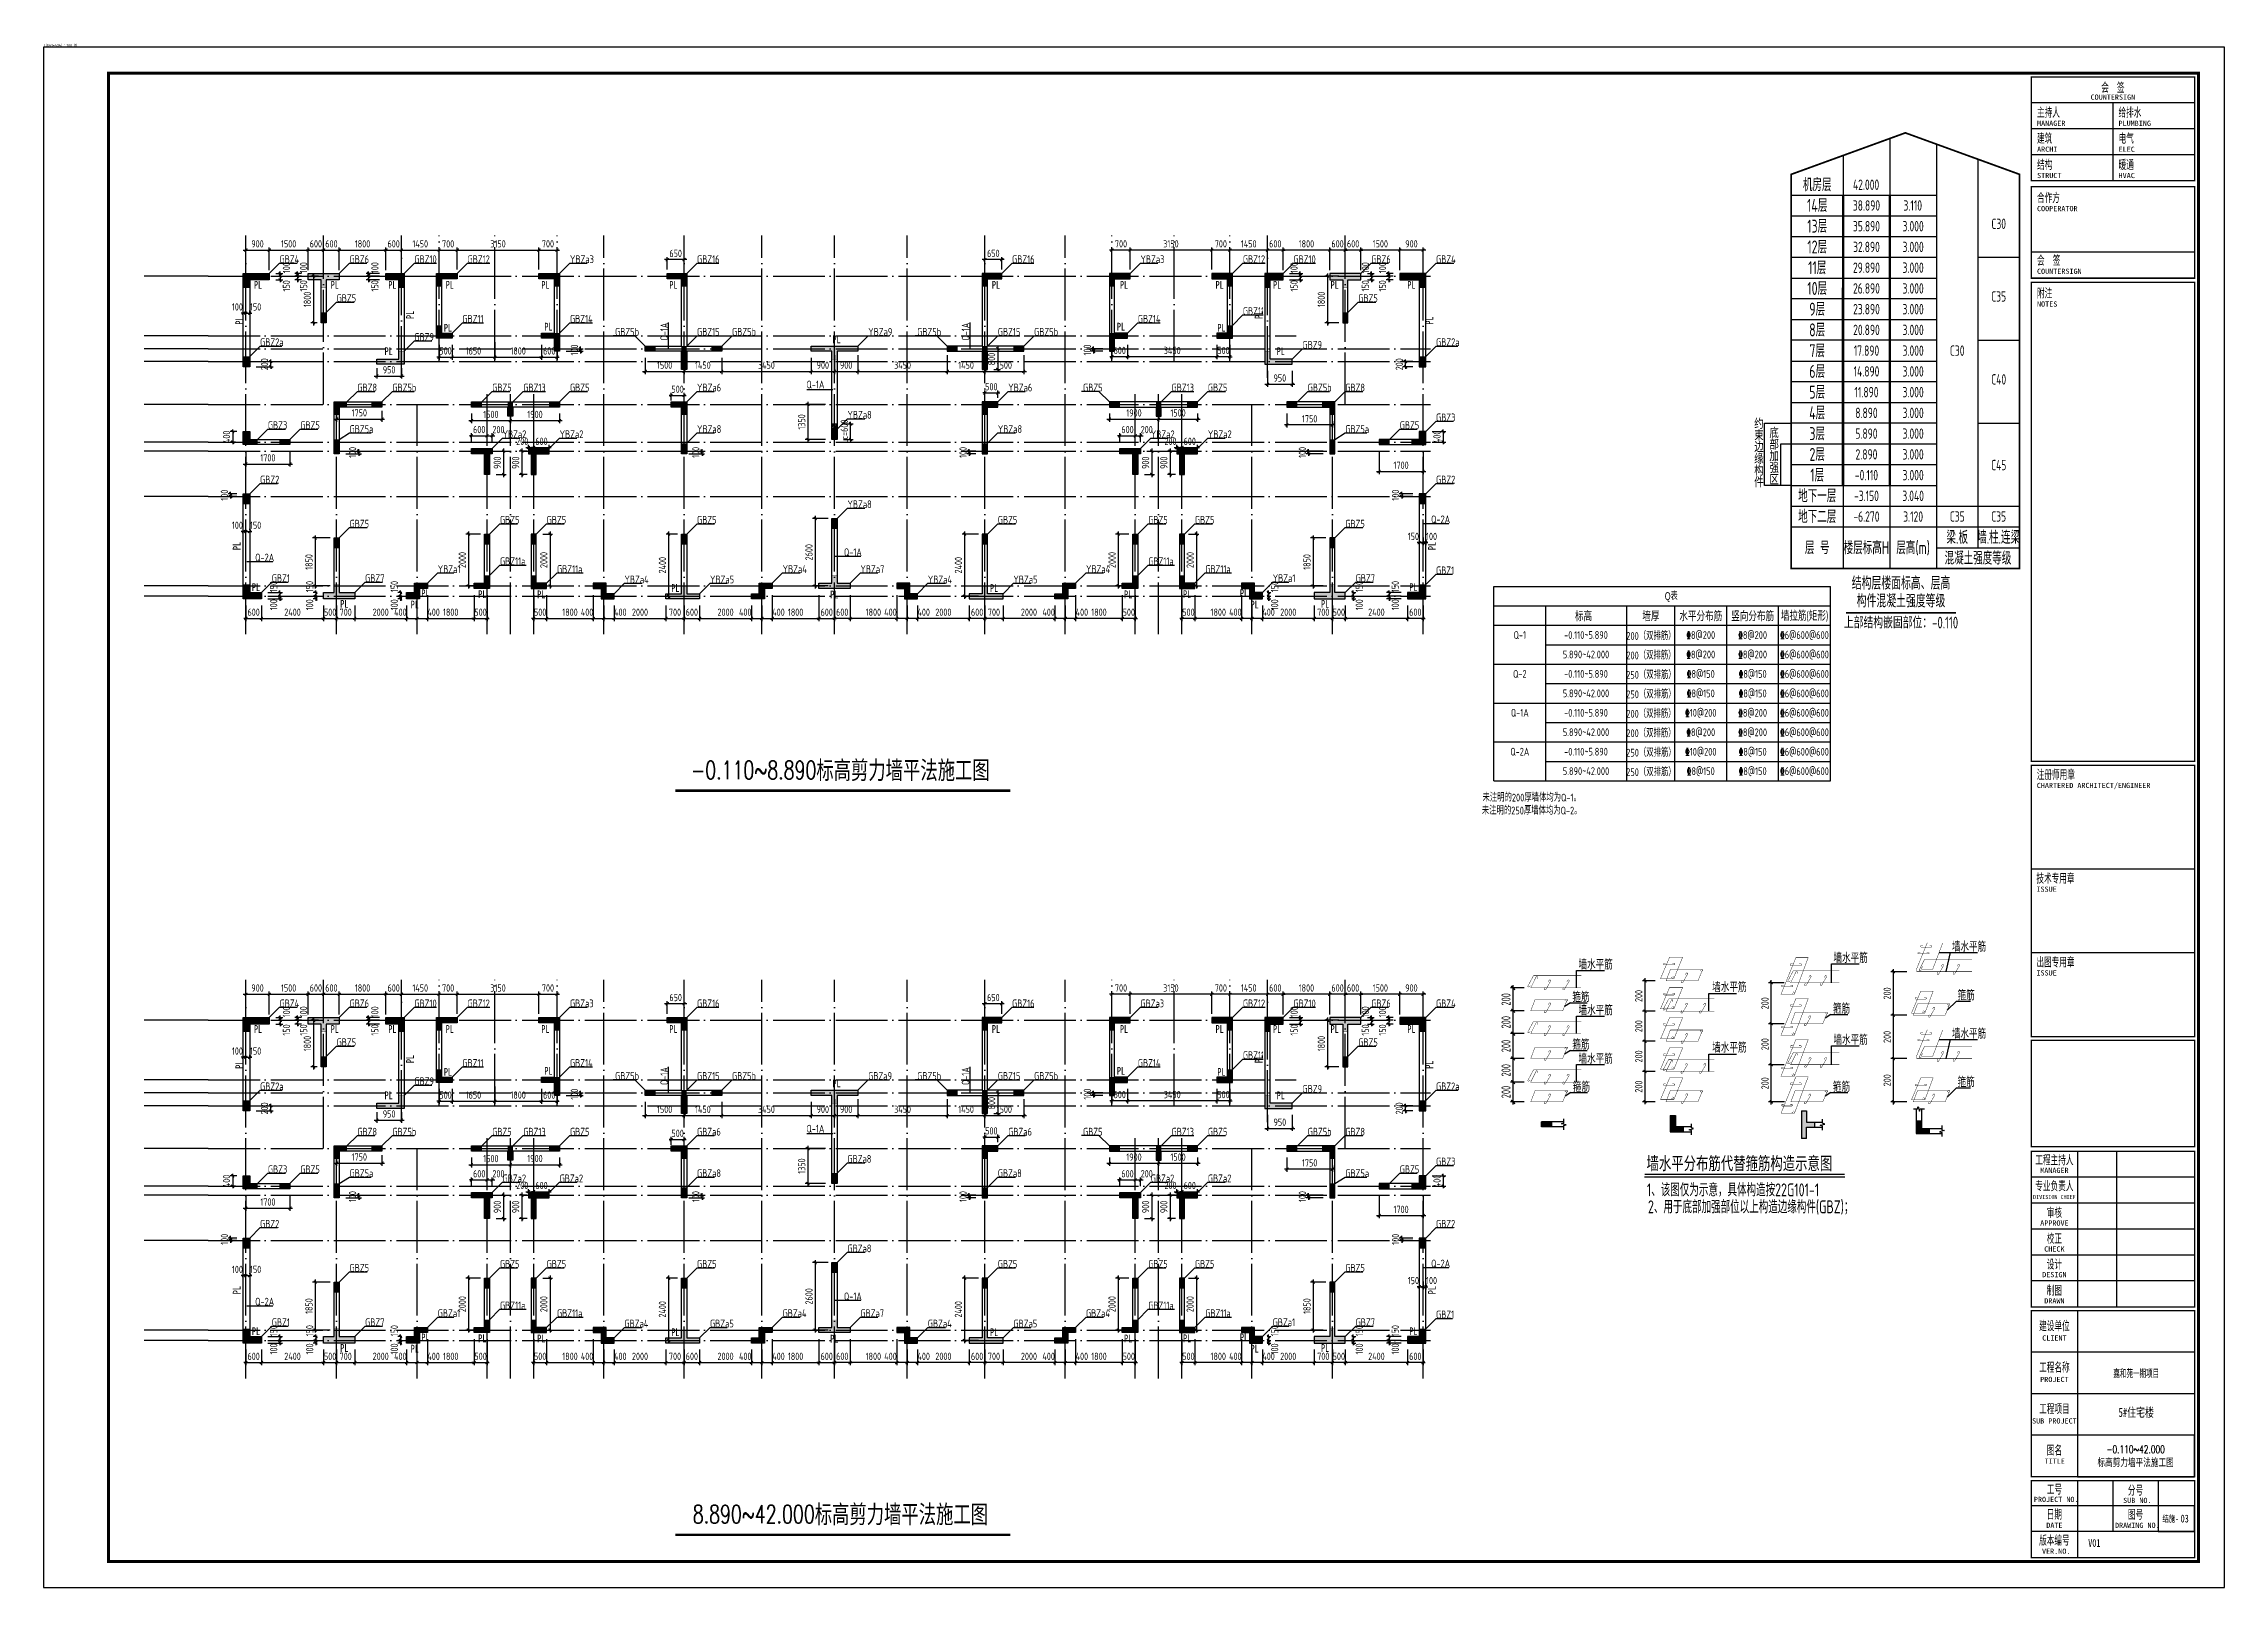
# Model space of a CAD drawing. Extents: x 154268 to 5133249, y -1832900 to 601179.
# Drawn here: x 439304 to 523404, y 541638 to 601179 of the extents above; entities that cross this region are included whole.
import ezdxf
from ezdxf.enums import TextEntityAlignment as Align

# ---------------------------------------------------------------- set-up
doc = ezdxf.new("R2010")
doc.units = 0
doc.header["$LTSCALE"] = 1000
doc.linetypes.add('DOTE', pattern=[2.42, 2, -0.2, 0.02, -0.2])
doc.layers.add('_TSZ_PLOT_MARK', color=1, linetype='Continuous', plot=False)
for name, color, linetype in [('A-ANNO-AXIS', 94, 'Continuous'), ('A-ANNO-DOTE', 15, 'DOTE'), ('A-ANNO-TITLE', 3, 'Continuous'), ('DIM', 3, 'Continuous'), ('FLOOR_NUM', 7, 'Continuous'), ('HZ', 2, 'Continuous'), ('rein', 6, 'Continuous'), ('S-FLOOR-说明', 7, 'Continuous'), ('S-MOD-TXT', 7, 'Continuous'), ('S-WALL-DE-标注', 7, 'Continuous'), ('S-WALL-砼墙', 60, 'Continuous'), ('S-WALL-编号', 7, 'Continuous'), ('TEXT', 7, 'Continuous'), ('THIN', 7, 'Continuous'), ('WCOL', 7, 'Continuous'), ('WCOL_HATCH', 251, 'Continuous'), ('WCOL_NUM', 7, 'Continuous'), ('梁原位标注', 7, 'Continuous'), ('楼号', 7, 'Continuous')]:
    doc.layers.add(name, color=color, linetype=linetype)
doc.styles.add('-宋体', font='', dxfattribs={"width": 0.8})
doc.styles.add('_TSZ_PLOT_MARK', font='tssdeng.shx', dxfattribs={"width": 0.7, "bigfont": 'tssdchn.shx'})
doc.styles.add('DD', font='romand__.ttf', dxfattribs={"width": 0.7, "bigfont": 'HZTXT.SHX'})
doc.styles.add('HZDX', font='jzy-ros.shx', dxfattribs={"width": 0.7, "height": 450, "bigfont": 'jzy-hzdx.shx'})
doc.styles.add('TSSD', font='Tssdeng.shx', dxfattribs={"width": 0.7, "bigfont": 'tssdchn.shx.SHX'})
doc.styles.add('TSSD_Dimension', font='tssdeng.shx', dxfattribs={"width": 0.7, "bigfont": 'Hztxt.shx'})
doc.styles.add('TSSD_Label', font='tssdeng.shx', dxfattribs={"width": 0.7, "bigfont": 'hztxt.shx'})
doc.styles.add('TSSD_Norm', font='tssdeng.shx', dxfattribs={"bigfont": 'hztxt.shx'})
doc.styles.add('tssd_rein', font='tssdeng.shx', dxfattribs={"width": 0.7, "bigfont": 'hztxt.shx'})
doc.styles.add('TY1', font='')
doc.styles.add('黑体', font='simhei.ttf')
doc.styles.get('-宋体').set_extended_font_data('SimSun')
doc.styles.get('TY1').set_extended_font_data('SimSun')
doc.dimstyles.new('TSSD_100_100$0', dxfattribs={"dimtxt": 280, "dimasz": 80, "dimexe": 100, "dimexo": 250, "dimgap": 100, "dimtad": 1, "dimdec": 0, "dimzin": 0, "dimdsep": 46, "dimtxsty": 'TSSD_Dimension', "dimblk": 'ARCHTICK', "dimcen": 0, "dimdle": 100, "dimclrd": 3, "dimclre": 3, "dimclrt": 7, "dimadec": 0, "dimazin": 0, "dimtfac": 1, "dimtdec": 0, "dimtix": 1, "dimtmove": 2, "dimatfit": 3, "dimldrblk": 'ARCHTICK', "dimfxl": 100, "dimtolj": 1, "dimtzin": 0, "dimarcsym": 0})
doc.dimstyles.new('TSSD_25_100', dxfattribs={"dimtxt": 350, "dimasz": 100, "dimexe": 100, "dimexo": 250, "dimgap": 100, "dimtad": 1, "dimdec": 0, "dimlfac": 0.25, "dimzin": 0, "dimdsep": 46, "dimtxsty": 'TSSD_Dimension', "dimblk": 'ARCHTICK', "dimcen": 0, "dimdle": 100, "dimclrt": 7, "dimadec": 0, "dimazin": 0, "dimtfac": 1, "dimtdec": 0, "dimtix": 1, "dimtmove": 2, "dimatfit": 3, "dimfxl": 1, "dimtolj": 1, "dimtzin": 0, "dimarcsym": 0})

msp = doc.modelspace()

# ---------------------------------------------------------------- texts
at = {"layer": '_TSZ_PLOT_MARK', "style": '_TSZ_PLOT_MARK'}
msp.add_text('T(841*594)_1:100 (1)', height=100, dxfattribs=at).set_placement((439303.6, 601038.3), align=Align.BOTTOM_LEFT)
at = {"layer": 'A-ANNO-TITLE', "style": '-宋体', "width": 0.6}
for s, p in [('会  签', (519103.6, 599318.9)), ('工程主持人', (516848.4, 557953.7)), ('专业负责人', (516848.4, 556953.7)), ('审核', (516848.4, 555923.7)), ('校正', (516848.4, 554922.6)), ('设计', (516848.4, 553933.6)), ('制图', (516848.4, 552922.6)), ('建设单位', (516848.4, 551557.5)), ('工程名称', (516848.4, 549957.5)), ('工程项目', (516848.4, 548357.5)), ('图名', (516850.7, 546757.5)), ('工号', (516848.4, 545253.3)), ('分号', (519976.1, 545214.6)), ('日期', (516848.4, 544286.6)), ('图号', (519976.1, 544284.1)), ('版本编号', (516848.4, 543286.6))]:
    msp.add_text(s, height=350, dxfattribs=at).set_placement(p, align=Align.CENTER)
at = {"layer": 'A-ANNO-TITLE', "style": '-宋体'}
for s, height, p in [('COUNTERSIGN', 200, (519103.6, 599015.1)), ('MANAGER', 200, (516848.4, 557620.7)), ('DIVISION CHIEF', 150, (516848.4, 556620.7)), ('APPROVE', 200, (516848.4, 555590.7)), ('CHECK', 200, (516848.4, 554589.7)), ('DESIGN', 200, (516848.4, 553600.7)), ('DRAWN', 200, (516848.4, 552589.7)), ('CLIENT', 200, (516848.4, 551158)), ('PROJECT', 200, (516848.4, 549558)), ('SUB PROJECT', 200, (516848.4, 547958)), ('TITLE', 200, (516862.7, 546405.7)), ('PROJECT NO.', 200, (516918.4, 544932.3)), ('SUB NO.', 200, (520046.1, 544893.6)), ('DATE', 200, (516848.4, 543934.9)), ('DRAWING NO.', 200, (520046.1, 543932.3)), ('VER.NO.', 200, (516918.4, 542934.9))]:
    msp.add_text(s, height=height, dxfattribs=at).set_placement(p, align=Align.CENTER)
for s, p in [('MANAGER', (516177.8, 598006)), ('PLUMBING', (519320.4, 598006)), ('ARCHI', (516181, 597006)), ('ELEC', (519323.6, 597006)), ('STRUCT', (516181, 595991.9)), ('HVAC', (519323.6, 595991.9)), ('COOPERATOR', (516177.8, 594715.5)), ('COUNTERSIGN', (516177.8, 592299.3)), ('NOTES', (516177.8, 591035.5)), ('CHARTERED ARCHITECT/ENGINEER', (516169, 572467.8)), ('ISSUE', (516154.8, 568467.4)), ('ISSUE', (516154.8, 565237.1))]:
    msp.add_text(s, height=200, dxfattribs=at).set_placement(p)
at = {"layer": 'A-ANNO-TITLE', "style": '-宋体', "width": 0.6}
for s, p in [('主持人', (516177.8, 598356)), ('给排水', (519320.4, 598356)), ('建筑', (516177.8, 597356)), ('电气', (519323.6, 597356)), ('结构', (516181, 596341.9)), ('暖通', (519323.6, 596341.9)), ('合作方', (516177.8, 595065.5)), ('会  签  ', (516177.8, 592649.3)), ('附注', (516177.8, 591385.5)), ('注册师用章', (516169, 572817.8)), ('技术专用章', (516154.8, 568817.4)), ('出图专用章', (516154.8, 565587.1))]:
    msp.add_text(s, height=350, dxfattribs=at).set_placement(p)
at = {"layer": 'S-FLOOR-说明'}
for s, height, style, width, p in [('-0.110~8.890标高剪力墙平法施工图', 700, 'DD', 0.7, (470030.8, 572811.2)), ('嘉和苑一期项目', 300, '-宋体', 0.6, (520005.1, 549742.3)), ('8.890~42.000标高剪力墙平法施工图', 700, 'DD', 0.7, (470030.8, 544111.2))]:
    msp.add_text(s, height=height, dxfattribs=dict(at, style=style, width=width)).set_placement(p, align=Align.CENTER)
at = {"layer": 'S-FLOOR-说明', "color": 2, "style": '-宋体', "width": 0.7}
for s, height, p in [('结施-', 250, (521332.6, 544164)), ('V01', 300, (518388.2, 543200.8))]:
    msp.add_text(s, height=height, dxfattribs=at).set_placement(p, align=Align.CENTER)
at = {"layer": 'S-MOD-TXT', "color": 1, "style": 'DD', "width": 0.7}
for s, p in [('标高剪力墙平法施工图', (519979.5, 546310.1)), ('-0.110~42.000', (519979.5, 546814.3))]:
    msp.add_text(s, height=300, dxfattribs=at).set_placement(p, align=Align.CENTER)
at = {"layer": 'S-MOD-TXT', "color": 1, "style": '-宋体', "width": 0.7}
msp.add_text('03', height=300, dxfattribs=at).set_placement((521716, 544143.1))
at = {"layer": 'S-WALL-DE-标注', "color": 3, "style": 'TY1', "width": 0.7}
for p in [(447414.5, 591725.7), (450374.6, 591725.7), (452594.4, 591725.7), (454810, 591725.7), (458497.2, 591725.7), (463435, 591725.7), (475872.9, 591725.7), (480810.6, 591725.7), (484497.9, 591725.7), (486713.5, 591725.7), (488933.3, 591725.7), (491893.4, 591725.7), (458614.9, 590110.9), (480693, 590110.9), (454738.6, 590069.1), (469723, 589624.9), (484569.3, 590069.1), (452450.8, 589165.5), (486857, 589165.5), (447336.1, 580066.2), (463508.2, 580030.9), (475799.7, 580030.9), (491971.8, 580066.2), (450742.7, 579421.7), (453460.4, 579395.2), (453869.9, 579830.8), (456063.4, 579794.8), (458337, 579787.2), (469636.7, 579781.9), (480970.9, 579787.2), (483244.5, 579794.8), (485438, 579830.8), (485847.5, 579395.2), (488565.1, 579421.7), (447414.5, 563025.7), (450374.6, 563025.7), (452594.4, 563025.7), (454810, 563025.7), (458497.2, 563025.7), (463435, 563025.7), (475872.9, 563025.7), (480810.6, 563025.7), (484497.9, 563025.7), (486713.5, 563025.7), (488933.3, 563025.7), (491893.4, 563025.7), (454738.6, 561369.1), (458614.9, 561410.9), (469723, 560924.9), (480693, 561410.9), (484569.3, 561369.1), (452450.8, 560465.5), (486857, 560465.5), (447336.1, 551366.2), (450742.7, 550721.7), (453460.4, 550695.2), (453869.9, 551130.8), (456063.4, 551094.8), (458337, 551087.2), (463508.2, 551330.9), (469636.7, 551081.9), (475799.7, 551330.9), (480970.9, 551087.2), (483244.5, 551094.8), (485438, 551130.8), (485847.5, 550695.2), (488565.1, 550721.7), (491971.8, 551366.2)]:
    msp.add_text('PL', height=300, dxfattribs=at).set_placement(p)
for p in [(446998.9, 590338.8), (453583.2, 590557.1), (486309.3, 590557.1), (492893.6, 590338.8), (446898.9, 581644.3), (492993.6, 581644.3), (446998.9, 561638.8), (453583.2, 561857.1), (486309.3, 561857.1), (492893.6, 561638.8), (446898.9, 552944.3), (492993.6, 552944.3)]:
    msp.add_text('PL', height=300, rotation=90, dxfattribs=at).set_placement(p)
at = {"layer": 'S-WALL-DE-标注', "color": 1, "width": 0.7}
for s, height, style, p in [('Q表', 300, 'HZDX', (502071.7, 579869.8)), ('标高', 350, 'TSSD_Norm', (498688.4, 579119.8)), ('墙厚', 350, 'TSSD_Norm', (501289.1, 579119.8)), ('水平分布筋', 350, 'TSSD_Norm', (503210.9, 579119.8)), ('竖向分布筋', 350, 'TSSD_Norm', (505210.9, 579119.8)), ('墙拉筋(矩形)', 350, 'TSSD_Norm', (507210.9, 579119.8)), ('未注明的250厚墙体均为Q-2。', 300, 'TSSD_Norm', (496690, 571635.9))]:
    msp.add_text(s, height=height, dxfattribs=dict(at, style=style)).set_placement(p, align=Align.MIDDLE)
at = {"layer": 'S-WALL-DE-标注', "color": 3, "style": 'TSSD_Norm', "width": 0.7}
for s, p in [('Q-1', (496232.3, 578369.8)), ('5.890~42.000', (498784.9, 577619.8)), ('-0.110~5.890', (498784.9, 578369.8)), ('200（双排筋）', (501289.1, 578369.8)), ('200（双排筋）', (501289.1, 577619.8)), ('%%1328@200', (503210.9, 578369.8)), ('%%1328@200', (503210.9, 577619.8)), ('%%1328@200', (505210.9, 578369.8)), ('%%1328@200', (505210.9, 577619.8)), ('%%1326@600@600', (507210.9, 578369.8)), ('%%1326@600@600', (507210.9, 577619.8)), ('Q-2', (496232.3, 576869.8)), ('-0.110~5.890', (498784.9, 576869.8)), ('250（双排筋）', (501289.1, 576869.8)), ('%%1328@150', (505210.9, 576869.8)), ('%%1326@600@600', (507210.9, 576869.8)), ('5.890~42.000', (498784.9, 576119.8)), ('250（双排筋）', (501289.1, 576119.8)), ('%%1328@150', (505210.9, 576119.8)), ('%%1326@600@600', (507210.9, 576119.8)), ('Q-1A', (496232.3, 575369.8)), ('-0.110~5.890', (498784.9, 575369.8)), ('200（双排筋）', (501289.1, 575369.8)), ('%%13210@200', (503210.9, 575369.8)), ('%%1328@200', (505210.9, 575369.8)), ('%%1326@600@600', (507210.9, 575369.8)), ('5.890~42.000', (498784.9, 574619.8)), ('200（双排筋）', (501289.1, 574619.8)), ('%%1328@200', (503210.9, 574619.8)), ('%%1328@200', (505210.9, 574619.8)), ('%%1326@600@600', (507210.9, 574619.8)), ('Q-2A', (496232.3, 573869.8)), ('-0.110~5.890', (498784.9, 573869.8)), ('250（双排筋）', (501289.1, 573869.8)), ('%%1328@150', (505210.9, 573869.8)), ('%%1326@600@600', (507210.9, 573869.8)), ('5.890~42.000', (498784.9, 573119.8)), ('250（双排筋）', (501289.1, 573119.8)), ('%%1328@150', (505210.9, 573119.8)), ('%%1326@600@600', (507210.9, 573119.8)), ('未注明的200厚墙体均为Q-1。', (496690, 572135.9))]:
    msp.add_text(s, height=300, dxfattribs=at).set_placement(p, align=Align.MIDDLE)
at = {"layer": 'S-WALL-DE-标注', "color": 2, "style": 'TSSD_Norm', "width": 0.7}
for s, p in [('%%1328@150', (503210.9, 576869.8)), ('%%1328@150', (503210.9, 576119.8)), ('%%13210@200', (503210.9, 573869.8)), ('%%1328@150', (503210.9, 573119.8))]:
    msp.add_text(s, height=300, dxfattribs=at).set_placement(p, align=Align.MIDDLE)
at = {"layer": 'S-WALL-编号', "color": 2, "style": 'TSSD_Label', "width": 0.7}
for p in [(463237.8, 590067.9), (474860.2, 590067.9), (463237.8, 561356), (474860.2, 561356)]:
    msp.add_text('Q-1A', height=300, rotation=90, dxfattribs=at).set_placement(p, align=Align.MIDDLE_CENTER)
for s, p in [('Q-1A', (469069.6, 588029.4)), ('Q-2A', (493178.5, 582830.8)), ('Q-2A', (447828.5, 581359.4)), ('Q-1A', (470512, 581563.3)), ('Q-1A', (469069.6, 559329.4)), ('Q-2A', (493178.5, 554130.8)), ('Q-2A', (447828.5, 552659.4)), ('Q-1A', (470512, 552863.3))]:
    msp.add_text(s, height=300, dxfattribs=at).set_placement(p, align=Align.MIDDLE_CENTER)
at = {"layer": 'WCOL_NUM', "color": 1, "style": 'TSSD_Label', "width": 0.7}
for s, p in [('GBZ4', (448402.9, 592712.8)), ('GBZ6', (451102.9, 592712.8)), ('GBZ10', (453602.9, 592712.8)), ('GBZ12', (455652.9, 592712.8)), ('YBZa3', (459602.9, 592712.8)), ('GBZ16', (464502.9, 592712.8)), ('GBZ16', (476652.9, 592712.8)), ('YBZa3', (481602.9, 592712.8)), ('GBZ12', (485552.9, 592712.8)), ('GBZ10', (487502.9, 592712.8)), ('GBZ6', (490502.9, 592712.8)), ('GBZ4', (493002.9, 592712.8)), ('GBZ5', (450602.9, 591212.8)), ('GBZ5', (490002.9, 591212.8)), ('GBZ11', (455452.9, 590412.8)), ('GBZ14', (459602.9, 590412.8)), ('GBZ11', (485552.9, 590712.8)), ('GBZ2a', (447652.9, 589512.8)), ('GBZ9', (453602.9, 589712.8)), ('GBZ5b', (461343.7, 589912.8)), ('GBZ15', (464502.9, 589912.8)), ('GBZ5b', (465852.9, 589912.8)), ('GBZ5b', (472993.7, 589912.8)), ('GBZ15', (476102.9, 589912.8)), ('GBZ5b', (477502.9, 589912.8)), ('GBZ9', (487852.9, 589412.8)), ('GBZ2a', (493002.9, 589512.8)), ('GBZ8', (451402.9, 587762.8)), ('GBZ5b', (452752.9, 587762.8)), ('GBZ5', (456602.9, 587762.8)), ('GBZ13', (457802.9, 587762.8)), ('GBZ5', (459602.9, 587762.8)), ('YBZa6', (464502.9, 587762.8)), ('YBZa6', (476502.9, 587762.8)), ('GBZ5', (479389.1, 587762.8)), ('GBZ13', (482802.9, 587762.8)), ('GBZ5', (484202.9, 587762.8)), ('GBZ5b', (488052.9, 587762.8)), ('GBZ8', (489502.9, 587762.8)), ('GBZ3', (447952.9, 586312.8)), ('GBZ5', (449202.9, 586312.8)), ('GBZ5a', (451102.9, 586162.8)), ('YBZa2', (457002.9, 585962.8)), ('YBZa2', (459202.9, 585962.8)), ('YBZa8', (464502.9, 586162.8)), ('YBZa8', (470302.9, 586712.8)), ('YBZa8', (476102.9, 586162.8)), ('YBZa2', (482002.9, 585962.8)), ('YBZa2', (484202.9, 585962.8)), ('GBZ5a', (489502.9, 586162.8)), ('GBZ5', (491602.9, 586312.8)), ('GBZ2', (447652.9, 584212.8)), ('GBZ2', (493002.9, 584212.8)), ('GBZ5', (451102.9, 582512.8)), ('GBZ5', (456902.9, 582662.8)), ('GBZ5', (458702.9, 582662.8)), ('GBZ5', (464502.9, 582662.8)), ('YBZa8', (470302.9, 583262.8)), ('GBZ5', (476102.9, 582662.8)), ('GBZ5', (481902.9, 582662.8)), ('GBZ5', (483702.9, 582662.8)), ('GBZ11a', (456902.9, 581062.8)), ('GBZ11a', (481902.9, 581062.8)), ('GBZ1', (448102.9, 580412.8)), ('GBZ7', (451702.9, 580412.8)), ('YBZa1', (454502.9, 580762.8)), ('GBZ11a', (459102.9, 580762.8)), ('YBZa4', (461702.9, 580362.8)), ('YBZa5', (465002.9, 580362.8)), ('YBZa4', (467802.9, 580762.8)), ('YBZa7', (470802.9, 580762.8)), ('YBZa4', (473402.9, 580362.8)), ('YBZa5', (476702.9, 580362.8)), ('YBZa4', (479502.9, 580762.8)), ('GBZ11a', (484102.9, 580762.8)), ('YBZa1', (486702.9, 580412.8)), ('GBZ7', (489902.9, 580412.8)), ('GBZ1', (493002.9, 580712.8))]:
    msp.add_text(s, height=300, dxfattribs=at).set_placement(p)
at = {"layer": 'WCOL_NUM', "color": 7, "style": 'TSSD_Label', "width": 0.7}
for s, p in [('GBZ14', (481502.9, 590412.8)), ('YBZa9', (471102.9, 589912.8)), ('GBZ3', (493002.9, 586612.8)), ('GBZ5', (489502.9, 582512.8)), ('GBZ4', (448402.9, 564012.8)), ('GBZ6', (451102.9, 564012.8)), ('GBZ10', (453602.9, 564012.8)), ('GBZ12', (455652.9, 564012.8)), ('GBZa3', (459602.9, 564012.8)), ('GBZ16', (464502.9, 564012.8)), ('GBZ16', (476652.9, 564012.8)), ('GBZa3', (481602.9, 564012.8)), ('GBZ12', (485552.9, 564012.8)), ('GBZ10', (487502.9, 564012.8)), ('GBZ6', (490502.9, 564012.8)), ('GBZ4', (493002.9, 564012.8)), ('GBZ5', (450602.9, 562512.8)), ('GBZ5', (490002.9, 562512.8)), ('GBZ11', (455452.9, 561712.8)), ('GBZ14', (459602.9, 561712.8)), ('GBZ14', (481502.9, 561712.8)), ('GBZ11', (485552.9, 562012.8)), ('GBZ2a', (447652.9, 560812.8)), ('GBZ9', (453602.9, 561012.8)), ('GBZ5b', (461343.7, 561212.8)), ('GBZ15', (464502.9, 561212.8)), ('GBZ5b', (465852.9, 561212.8)), ('GBZa9', (471102.9, 561212.8)), ('GBZ5b', (472993.7, 561212.8)), ('GBZ15', (476102.9, 561212.8)), ('GBZ5b', (477502.9, 561212.8)), ('GBZ9', (487852.9, 560712.8)), ('GBZ2a', (493002.9, 560812.8)), ('GBZ8', (451402.9, 559062.8)), ('GBZ5b', (452752.9, 559062.8)), ('GBZ5', (456602.9, 559062.8)), ('GBZ13', (457802.9, 559062.8)), ('GBZ5', (459602.9, 559062.8)), ('GBZa6', (464502.9, 559062.8)), ('GBZa6', (476502.9, 559062.8)), ('GBZ5', (479389.1, 559062.8)), ('GBZ13', (482802.9, 559062.8)), ('GBZ5', (484202.9, 559062.8)), ('GBZ5b', (488052.9, 559062.8)), ('GBZ8', (489502.9, 559062.8)), ('GBZ3', (447952.9, 557612.8)), ('GBZ5', (449202.9, 557612.8)), ('GBZ5a', (451102.9, 557462.8)), ('GBZa8', (464502.9, 557462.8)), ('GBZa8', (470302.9, 558012.8)), ('GBZa8', (476102.9, 557462.8)), ('GBZ5a', (489502.9, 557462.8)), ('GBZ5', (491602.9, 557612.8)), ('GBZ3', (493002.9, 557912.8)), ('GBZa2', (457002.9, 557262.8)), ('GBZa2', (459202.9, 557262.8)), ('GBZa2', (482002.9, 557262.8)), ('GBZa2', (484202.9, 557262.8)), ('GBZ2', (447652.9, 555512.8)), ('GBZ2', (493002.9, 555512.8)), ('GBZ5', (456902.9, 553962.8)), ('GBZ5', (458702.9, 553962.8)), ('GBZ5', (464502.9, 553962.8)), ('GBZa8', (470302.9, 554562.8)), ('GBZ5', (476102.9, 553962.8)), ('GBZ5', (481902.9, 553962.8)), ('GBZ5', (483702.9, 553962.8)), ('GBZ5', (451102.9, 553812.8)), ('GBZ5', (489502.9, 553812.8)), ('GBZ11a', (456902.9, 552362.8)), ('GBZ11a', (481902.9, 552362.8)), ('GBZ1', (448102.9, 551712.8)), ('GBZ7', (451702.9, 551712.8)), ('GBZa1', (454502.9, 552062.8)), ('GBZ11a', (459102.9, 552062.8)), ('GBZa4', (461702.9, 551662.8)), ('GBZa5', (465002.9, 551662.8)), ('GBZa4', (467802.9, 552062.8)), ('GBZa7', (470802.9, 552062.8)), ('GBZa4', (473402.9, 551662.8)), ('GBZa5', (476702.9, 551662.8)), ('GBZa4', (479502.9, 552062.8)), ('GBZ11a', (484102.9, 552062.8)), ('GBZa1', (486702.9, 551712.8)), ('GBZ7', (489902.9, 551712.8)), ('GBZ1', (493002.9, 552012.8))]:
    msp.add_text(s, height=300, dxfattribs=at).set_placement(p)
at = {"layer": '楼号', "style": '-宋体', "width": 0.7}
msp.add_text('5#住宅楼', height=350, dxfattribs=at).set_placement((520004, 548214.4), align=Align.CENTER)

# ---------------------------------------------------------------- blocks, each defined once
blk = doc.blocks.new('T4sbgb1')
at = {"layer": 'S-FLOOR-说明', "color": 0}
for p, q in [((1686, 18295), (1686, 1713)), ((3486, 18076), (3486, 1713)), ((-114, 17640), (-114, 1713)), ((5086, 17494), (5086, 2513)), ((-2114, 16113), (3486, 16113)), ((-2114, 15313), (3486, 15313)), ((-2114, 14513), (3486, 14513)), ((-2114, 13713), (3486, 13713)), ((1686, 13713), (1686, 3313)), ((5086, 13713), (6686, 13713)), ((-2114, 12913), (3486, 12913)), ((3486, 12113), (-2114, 12113)), ((-2114, 11313), (3486, 11313)), ((3486, 10513), (-2114, 10513)), ((5086, 10513), (6686, 10513)), ((-2114, 9713), (3486, 9713)), ((3486, 8913), (-2114, 8913)), ((-2114, 8113), (3486, 8113)), ((-3142, 4913), (-3142, 7313)), ((-3142, 7313), (-2114, 7313)), ((3486, 7313), (-2114, 7313)), ((5086, 7313), (6686, 7313)), ((-2522, 4913), (-2522, 6513)), ((-2522, 6513), (-2114, 6513)), ((-2114, 6513), (3486, 6513)), ((3486, 5713), (-2114, 5713)), ((-2114, 4913), (-3142, 4913)), ((-2114, 4913), (-2522, 4913)), ((-2114, 4913), (3486, 4913)), ((-2114, 4113), (3486, 4113)), ((3486, 4113), (5086, 4113)), ((5086, 4113), (6686, 4113)), ((-2114, 3313), (6686, 3313)), ((3486, 2513), (6686, 2513))]:
    blk.add_line(p, q, dxfattribs=at)
at = {"layer": 'S-FLOOR-说明', "color": 0, "const_width": 66.7}
blk.add_lwpolyline([(2286, 18513), (6686, 16913), (6686, 1713), (-2114, 1713), (-2114, 16913)], close=True, dxfattribs=at)
at = {"layer": 'S-FLOOR-说明', "color": 0, "const_width": 67.2}
blk.add_lwpolyline([(0, 0), (4238, 0)], dxfattribs=at)
at = {"layer": 'S-FLOOR-说明', "color": 0, "style": 'TSSD'}
for s, height, width, p in [('机房层', 500, 0.7, (-1114, 16513)), ('14层', 500, 0.7, (-1114, 15713)), ('42.000', 400, 0.7, (771, 16513)), ('13层', 500, 0.7, (-1114, 14913)), ('38.890', 400, 0.7, (786, 15713)), ('3.110', 400, 0.7, (2571, 15713)), ('C30', 400, 0.7, (5886, 15006)), ('12层', 500, 0.7, (-1114, 14113)), ('35.890', 400, 0.7, (786, 14913)), ('32.890', 400, 0.7, (786, 14113)), ('3.000', 400, 0.7, (2586, 14913)), ('3.000', 400, 0.7, (2586, 14113)), ('11层', 500, 0.7, (-1114, 13313)), ('29.890', 400, 0.7, (786, 13313)), ('3.000', 400, 0.7, (2586, 13313)), ('10层', 500, 0.7, (-1114, 12513)), ('26.890', 400, 0.7, (786, 12513)), ('3.000', 400, 0.7, (2586, 12513)), ('9层', 500, 0.7, (-1114, 11713)), ('23.890', 400, 0.7, (786, 11713)), ('3.000', 400, 0.7, (2586, 11713)), ('C35', 400, 0.7, (5886, 12205)), ('8层', 500, 0.7, (-1114, 10913)), ('20.890', 400, 0.7, (786, 10913)), ('3.000', 400, 0.7, (2586, 10913)), ('7层', 500, 0.7, (-1114, 10113)), ('17.890', 400, 0.7, (786, 10113)), ('3.000', 400, 0.7, (2586, 10113)), ('C30', 400, 0.7, (4286, 10113)), ('6层', 500, 0.7, (-1114, 9313)), ('14.890', 400, 0.7, (786, 9313)), ('3.000', 400, 0.7, (2586, 9313)), ('5层', 500, 0.7, (-1114, 8513)), ('11.890', 400, 0.7, (786, 8513)), ('3.000', 400, 0.7, (2586, 8513)), ('C40', 400, 0.7, (5886, 9005)), ('4层', 500, 0.7, (-1114, 7713)), ('8.890', 400, 0.7, (786, 7713)), ('3.000', 400, 0.7, (2586, 7713)), ('3层', 500, 0.7, (-1114, 6913)), ('5.890', 400, 0.7, (786, 6913)), ('3.000', 400, 0.7, (2586, 6913)), ('2层', 500, 0.7, (-1114, 6113)), ('2.890', 400, 0.7, (786, 6113)), ('3.000', 400, 0.7, (2586, 6113)), ('C45', 400, 0.7, (5886, 5702)), ('1层', 500, 0.7, (-1114, 5313)), ('-0.110', 400, 0.7, (786, 5313)), ('3.000', 400, 0.7, (2586, 5313)), ('地下一层', 500, 0.7, (-1114, 4513)), ('-3.150', 400, 0.7, (786, 4513)), ('3.040', 400, 0.7, (2586, 4513)), ('地下二层', 500, 0.7, (-1114, 3713)), ('-6.270', 400, 0.7, (786, 3713)), ('3.120', 400, 0.7, (2586, 3713)), ('C35', 400, 0.7, (4286, 3719)), ('C35', 400, 0.7, (5886, 3719)), ('层 号', 500, 0.7, (-1114, 2513)), ('楼层标高H', 500, 0.7, (786, 2513)), ('层高(m)', 500, 0.7, (2586, 2513)), ('梁.板', 500, 0.7, (4286, 2913)), ('墙.柱.连梁', 500, 0.6, (5886, 2913)), ('混凝土强度等级', 500, 0.7, (5086, 2113)), ('结构层楼面标高、层高', 500, 0.8, (2119, 1148)), ('构件混凝土强度等级', 500, 0.8, (2119, 460)), ('上部结构嵌固部位：-0.110', 450, 0.7, (2119, -374))]:
    blk.add_text(s, height=height, rotation=359.99977, dxfattribs=dict(at, width=width)).set_placement(p, align=Align.MIDDLE_CENTER)
at = {"layer": 'S-FLOOR-说明', "color": 0, "style": 'TSSD', "width": 0.7}
for s, p in [('约', (-3543, 7095)), ('束', (-3543, 6645)), ('底', (-2956, 6743)), ('部', (-2956, 6293)), ('边', (-3543, 6195)), ('缘', (-3543, 5740)), ('加', (-2956, 5843)), ('构', (-3543, 5290)), ('件', (-3543, 4840)), ('强', (-2956, 5393)), ('区', (-2956, 4943))]:
    blk.add_text(s, height=400, dxfattribs=at).set_placement(p)
blk = doc.blocks.new('T4zw1')
at = {"layer": 'A-ANNO-AXIS'}
for p, q in [((1554406, -2340387), (1551941, -2340387)), ((1554406, -2342687), (1551941, -2342687)), ((1554406, -2343187), (1551941, -2343187)), ((1554406, -2343687), (1551941, -2343687)), ((1554406, -2345337), (1551941, -2345337)), ((1554406, -2346787), (1551941, -2346787)), ((1554406, -2347137), (1551941, -2347137)), ((1554406, -2348887), (1551941, -2348887)), ((1554406, -2352337), (1551941, -2352337)), ((1554406, -2352737), (1551941, -2352737))]:
    blk.add_line(p, q, dxfattribs=at)
at = {"layer": 'A-ANNO-DOTE'}
for p, q in [((1555857, -2354199), (1555857, -2338823)), ((1558857, -2345337), (1558857, -2338823)), ((1561857, -2344316), (1561857, -2338823)), ((1563307, -2343687), (1563307, -2338823)), ((1565457, -2343687), (1565457, -2338823)), ((1567857, -2343687), (1567857, -2338823)), ((1569657, -2354199), (1569657, -2338823)), ((1572757, -2354199), (1572757, -2338823)), ((1575757, -2354199), (1575757, -2338823)), ((1578557, -2354199), (1578557, -2338823)), ((1581357, -2354199), (1581357, -2338823)), ((1584357, -2354199), (1584357, -2338823)), ((1587457, -2354199), (1587457, -2338823)), ((1589257, -2343687), (1589257, -2338823)), ((1591657, -2343687), (1591657, -2338823)), ((1593807, -2343687), (1593807, -2338823)), ((1595257, -2344316), (1595257, -2338823)), ((1598257, -2345337), (1598257, -2338823)), ((1554406, -2340387), (1601542, -2340387)), ((1601257, -2354199), (1601257, -2340013)), ((1554406, -2342687), (1596363, -2342687)), ((1554406, -2343187), (1601542, -2343187)), ((1554406, -2343687), (1601542, -2343687)), ((1554406, -2345337), (1601542, -2345337)), ((1559357, -2354199), (1559357, -2345337)), ((1562457, -2354199), (1562457, -2345337)), ((1565157, -2354199), (1565157, -2344891)), ((1566057, -2354199), (1566057, -2344891)), ((1566957, -2354199), (1566957, -2344891)), ((1590157, -2354199), (1590157, -2344891)), ((1591057, -2354199), (1591057, -2344891)), ((1591957, -2354199), (1591957, -2344891)), ((1594657, -2354199), (1594657, -2345337)), ((1597757, -2354199), (1597757, -2345337)), ((1554406, -2346787), (1601542, -2346787)), ((1554406, -2347137), (1601542, -2347137)), ((1554406, -2348887), (1601542, -2348887)), ((1554406, -2352337), (1601542, -2352337)), ((1554406, -2352737), (1601542, -2352737))]:
    blk.add_line(p, q, dxfattribs=at)
blk = doc.blocks.new('_ArchTick')
at = {"color": 0, "linetype": 'ByBlock', "const_width": 0.5}
blk.add_lwpolyline([(-0.71, -0.71), (0.71, 0.71)], dxfattribs=at)
blk = doc.blocks.new('*D206')
at = {"layer": 'Defpoints', "color": 0, "transparency": 16777216}
for p in [(80, 753), (680, 753), (680, 0)]:
    blk.add_point(p, dxfattribs=at)
at = {"layer": 'DIM', "color": 3, "lineweight": -2, "transparency": 16777216}
for p, q in [((80, 0), (0, 0)), ((80, 503), (80, -100)), ((80, 0), (680, 0)), ((680, 503), (680, -100)), ((680, 0), (760, 0))]:
    blk.add_line(p, q, dxfattribs=at)
at = {"layer": 'DIM', "color": 3, "lineweight": -2, "transparency": 16777216, "xscale": 80, "yscale": 80, "zscale": 80}
blk.add_blockref('_ArchTick', (80, 0), dxfattribs=at)
at = {"layer": 'DIM', "color": 3, "lineweight": -2, "transparency": 16777216, "xscale": 80, "yscale": 80, "zscale": 80, "rotation": 180}
blk.add_blockref('_ArchTick', (680, 0), dxfattribs=at)
at = {"layer": 'DIM', "color": 7, "transparency": 16777216, "insert": (380, 240), "char_height": 280, "attachment_point": 5, "style": 'TSSD_Dimension'}
blk.add_mtext('\\A1;600', dxfattribs=at)
blk = doc.blocks.new('*D207')
at = {"layer": 'Defpoints', "color": 0, "transparency": 16777216}
for p in [(680, 753), (3080, 753), (3080, 0)]:
    blk.add_point(p, dxfattribs=at)
at = {"layer": 'DIM', "color": 3, "lineweight": -2, "transparency": 16777216}
for p, q in [((580, 0), (3180, 0)), ((680, 503), (680, -100)), ((3080, 503), (3080, -100))]:
    blk.add_line(p, q, dxfattribs=at)
at = {"layer": 'DIM', "color": 3, "lineweight": -2, "transparency": 16777216, "xscale": 80, "yscale": 80, "zscale": 80, "rotation": 180}
blk.add_blockref('_ArchTick', (680, 0), dxfattribs=at)
at = {"layer": 'DIM', "color": 3, "lineweight": -2, "transparency": 16777216, "xscale": 80, "yscale": 80, "zscale": 80}
blk.add_blockref('_ArchTick', (3080, 0), dxfattribs=at)
at = {"layer": 'DIM', "color": 7, "transparency": 16777216, "insert": (1880, 240), "char_height": 280, "attachment_point": 5, "style": 'TSSD_Dimension'}
blk.add_mtext('\\A1;2400', dxfattribs=at)
blk = doc.blocks.new('*D208')
at = {"layer": 'Defpoints', "color": 0, "transparency": 16777216}
for p in [(3080, 753), (3580, 753), (3580, 0)]:
    blk.add_point(p, dxfattribs=at)
at = {"layer": 'DIM', "color": 3, "lineweight": -2, "transparency": 16777216}
for p, q in [((3080, 0), (3000, 0)), ((3080, 503), (3080, -100)), ((3080, 0), (3580, 0)), ((3580, 503), (3580, -100)), ((3580, 0), (3660, 0))]:
    blk.add_line(p, q, dxfattribs=at)
at = {"layer": 'DIM', "color": 3, "lineweight": -2, "transparency": 16777216, "xscale": 80, "yscale": 80, "zscale": 80}
blk.add_blockref('_ArchTick', (3080, 0), dxfattribs=at)
at = {"layer": 'DIM', "color": 3, "lineweight": -2, "transparency": 16777216, "xscale": 80, "yscale": 80, "zscale": 80, "rotation": 180}
blk.add_blockref('_ArchTick', (3580, 0), dxfattribs=at)
at = {"layer": 'DIM', "color": 7, "transparency": 16777216, "insert": (3330, 240), "char_height": 280, "attachment_point": 5, "style": 'TSSD_Dimension'}
blk.add_mtext('\\A1;500', dxfattribs=at)
blk = doc.blocks.new('*D209')
at = {"layer": 'Defpoints', "color": 0, "transparency": 16777216}
for p in [(3580, 753), (4280, 753), (4280, 0)]:
    blk.add_point(p, dxfattribs=at)
at = {"layer": 'DIM', "color": 3, "lineweight": -2, "transparency": 16777216}
for p, q in [((3480, 0), (4380, 0)), ((3580, 503), (3580, -100)), ((4280, 503), (4280, -100))]:
    blk.add_line(p, q, dxfattribs=at)
at = {"layer": 'DIM', "color": 3, "lineweight": -2, "transparency": 16777216, "xscale": 80, "yscale": 80, "zscale": 80, "rotation": 180}
blk.add_blockref('_ArchTick', (3580, 0), dxfattribs=at)
at = {"layer": 'DIM', "color": 3, "lineweight": -2, "transparency": 16777216, "xscale": 80, "yscale": 80, "zscale": 80}
blk.add_blockref('_ArchTick', (4280, 0), dxfattribs=at)
at = {"layer": 'DIM', "color": 7, "transparency": 16777216, "insert": (3930, 240), "char_height": 280, "attachment_point": 5, "style": 'TSSD_Dimension'}
blk.add_mtext('\\A1;700', dxfattribs=at)
blk = doc.blocks.new('*D210')
at = {"layer": 'Defpoints', "color": 0, "transparency": 16777216}
for p in [(4280, 753), (6280, 753), (6280, 0)]:
    blk.add_point(p, dxfattribs=at)
at = {"layer": 'DIM', "color": 3, "lineweight": -2, "transparency": 16777216}
for p, q in [((4180, 0), (6380, 0)), ((4280, 503), (4280, -100)), ((6280, 503), (6280, -100))]:
    blk.add_line(p, q, dxfattribs=at)
at = {"layer": 'DIM', "color": 3, "lineweight": -2, "transparency": 16777216, "xscale": 80, "yscale": 80, "zscale": 80, "rotation": 180}
blk.add_blockref('_ArchTick', (4280, 0), dxfattribs=at)
at = {"layer": 'DIM', "color": 3, "lineweight": -2, "transparency": 16777216, "xscale": 80, "yscale": 80, "zscale": 80}
blk.add_blockref('_ArchTick', (6280, 0), dxfattribs=at)
at = {"layer": 'DIM', "color": 7, "transparency": 16777216, "insert": (5280, 240), "char_height": 280, "attachment_point": 5, "style": 'TSSD_Dimension'}
blk.add_mtext('\\A1;2000', dxfattribs=at)
blk = doc.blocks.new('*D211')
at = {"layer": 'Defpoints', "color": 0, "transparency": 16777216}
for p in [(6280, 753), (6680, 753), (6680, 0)]:
    blk.add_point(p, dxfattribs=at)
at = {"layer": 'DIM', "color": 3, "lineweight": -2, "transparency": 16777216}
for p, q in [((6180, 0), (6780, 0)), ((6280, 503), (6280, -100)), ((6680, 503), (6680, -100))]:
    blk.add_line(p, q, dxfattribs=at)
at = {"layer": 'DIM', "color": 3, "lineweight": -2, "transparency": 16777216, "xscale": 80, "yscale": 80, "zscale": 80, "rotation": 180}
blk.add_blockref('_ArchTick', (6280, 0), dxfattribs=at)
at = {"layer": 'DIM', "color": 3, "lineweight": -2, "transparency": 16777216, "xscale": 80, "yscale": 80, "zscale": 80}
blk.add_blockref('_ArchTick', (6680, 0), dxfattribs=at)
at = {"layer": 'DIM', "color": 7, "transparency": 16777216, "insert": (6039, 240), "char_height": 280, "attachment_point": 5, "style": 'TSSD_Dimension'}
blk.add_mtext('\\A1;400', dxfattribs=at)
blk = doc.blocks.new('*D212')
at = {"layer": 'Defpoints', "color": 0, "transparency": 16777216}
for p in [(7080, 1153), (6680, 753), (7080, 0)]:
    blk.add_point(p, dxfattribs=at)
at = {"layer": 'DIM', "color": 3, "lineweight": -2, "transparency": 16777216}
for p, q in [((7080, 903), (7080, -100)), ((6580, 0), (7180, 0)), ((6680, 503), (6680, -100))]:
    blk.add_line(p, q, dxfattribs=at)
at = {"layer": 'DIM', "color": 3, "lineweight": -2, "transparency": 16777216, "xscale": 80, "yscale": 80, "zscale": 80, "rotation": 180}
blk.add_blockref('_ArchTick', (6680, 0), dxfattribs=at)
at = {"layer": 'DIM', "color": 3, "lineweight": -2, "transparency": 16777216, "xscale": 80, "yscale": 80, "zscale": 80}
blk.add_blockref('_ArchTick', (7080, 0), dxfattribs=at)
at = {"layer": 'DIM', "color": 7, "transparency": 16777216, "insert": (7321, 240), "char_height": 280, "attachment_point": 5, "style": 'TSSD_Dimension'}
blk.add_mtext('\\A1;400', dxfattribs=at)
blk = doc.blocks.new('*D213')
at = {"layer": 'Defpoints', "color": 0, "transparency": 16777216}
for p in [(7080, 1153), (8880, 1153), (8880, 0)]:
    blk.add_point(p, dxfattribs=at)
at = {"layer": 'DIM', "color": 3, "lineweight": -2, "transparency": 16777216}
for p, q in [((7080, 903), (7080, -100)), ((8880, 903), (8880, -100)), ((6980, 0), (8980, 0))]:
    blk.add_line(p, q, dxfattribs=at)
at = {"layer": 'DIM', "color": 3, "lineweight": -2, "transparency": 16777216, "xscale": 80, "yscale": 80, "zscale": 80, "rotation": 180}
blk.add_blockref('_ArchTick', (7080, 0), dxfattribs=at)
at = {"layer": 'DIM', "color": 3, "lineweight": -2, "transparency": 16777216, "xscale": 80, "yscale": 80, "zscale": 80}
blk.add_blockref('_ArchTick', (8880, 0), dxfattribs=at)
at = {"layer": 'DIM', "color": 7, "transparency": 16777216, "insert": (7980, 240), "char_height": 280, "attachment_point": 5, "style": 'TSSD_Dimension'}
blk.add_mtext('\\A1;1800', dxfattribs=at)
blk = doc.blocks.new('*D214')
at = {"layer": 'Defpoints', "color": 0, "transparency": 16777216}
for p in [(8880, 1153), (9380, 1153), (9380, 0)]:
    blk.add_point(p, dxfattribs=at)
at = {"layer": 'DIM', "color": 3, "lineweight": -2, "transparency": 16777216}
for p, q in [((8880, 903), (8880, -100)), ((9380, 903), (9380, -100)), ((8880, 0), (8800, 0)), ((8880, 0), (9380, 0)), ((9380, 0), (9460, 0))]:
    blk.add_line(p, q, dxfattribs=at)
at = {"layer": 'DIM', "color": 3, "lineweight": -2, "transparency": 16777216, "xscale": 80, "yscale": 80, "zscale": 80}
blk.add_blockref('_ArchTick', (8880, 0), dxfattribs=at)
at = {"layer": 'DIM', "color": 3, "lineweight": -2, "transparency": 16777216, "xscale": 80, "yscale": 80, "zscale": 80, "rotation": 180}
blk.add_blockref('_ArchTick', (9380, 0), dxfattribs=at)
at = {"layer": 'DIM', "color": 7, "transparency": 16777216, "insert": (9130, 240), "char_height": 280, "attachment_point": 5, "style": 'TSSD_Dimension'}
blk.add_mtext('\\A1;500', dxfattribs=at)
blk = doc.blocks.new('*D215')
at = {"layer": 'Defpoints', "color": 0, "transparency": 16777216}
for p in [(11180, 1153), (11680, 1153), (11680, 0)]:
    blk.add_point(p, dxfattribs=at)
at = {"layer": 'DIM', "color": 3, "lineweight": -2, "transparency": 16777216}
for p, q in [((11180, 903), (11180, -100)), ((11680, 903), (11680, -100)), ((11180, 0), (11100, 0)), ((11180, 0), (11680, 0)), ((11680, 0), (11760, 0))]:
    blk.add_line(p, q, dxfattribs=at)
at = {"layer": 'DIM', "color": 3, "lineweight": -2, "transparency": 16777216, "xscale": 80, "yscale": 80, "zscale": 80}
blk.add_blockref('_ArchTick', (11180, 0), dxfattribs=at)
at = {"layer": 'DIM', "color": 3, "lineweight": -2, "transparency": 16777216, "xscale": 80, "yscale": 80, "zscale": 80, "rotation": 180}
blk.add_blockref('_ArchTick', (11680, 0), dxfattribs=at)
at = {"layer": 'DIM', "color": 7, "transparency": 16777216, "insert": (11430, 240), "char_height": 280, "attachment_point": 5, "style": 'TSSD_Dimension'}
blk.add_mtext('\\A1;500', dxfattribs=at)
blk = doc.blocks.new('*D216')
at = {"layer": 'Defpoints', "color": 0, "transparency": 16777216}
for p in [(11680, 1153), (13480, 1153), (13480, 0)]:
    blk.add_point(p, dxfattribs=at)
at = {"layer": 'DIM', "color": 3, "lineweight": -2, "transparency": 16777216}
for p, q in [((11680, 903), (11680, -100)), ((13480, 903), (13480, -100)), ((11580, 0), (13580, 0))]:
    blk.add_line(p, q, dxfattribs=at)
at = {"layer": 'DIM', "color": 3, "lineweight": -2, "transparency": 16777216, "xscale": 80, "yscale": 80, "zscale": 80, "rotation": 180}
blk.add_blockref('_ArchTick', (11680, 0), dxfattribs=at)
at = {"layer": 'DIM', "color": 3, "lineweight": -2, "transparency": 16777216, "xscale": 80, "yscale": 80, "zscale": 80}
blk.add_blockref('_ArchTick', (13480, 0), dxfattribs=at)
at = {"layer": 'DIM', "color": 7, "transparency": 16777216, "insert": (12580, 240), "char_height": 280, "attachment_point": 5, "style": 'TSSD_Dimension'}
blk.add_mtext('\\A1;1800', dxfattribs=at)
blk = doc.blocks.new('*D217')
at = {"layer": 'Defpoints', "color": 0, "transparency": 16777216}
for p in [(13480, 1153), (13880, 753), (13880, 0)]:
    blk.add_point(p, dxfattribs=at)
at = {"layer": 'DIM', "color": 3, "lineweight": -2, "transparency": 16777216}
for p, q in [((13480, 903), (13480, -100)), ((13380, 0), (13980, 0)), ((13880, 503), (13880, -100))]:
    blk.add_line(p, q, dxfattribs=at)
at = {"layer": 'DIM', "color": 3, "lineweight": -2, "transparency": 16777216, "xscale": 80, "yscale": 80, "zscale": 80, "rotation": 180}
blk.add_blockref('_ArchTick', (13480, 0), dxfattribs=at)
at = {"layer": 'DIM', "color": 3, "lineweight": -2, "transparency": 16777216, "xscale": 80, "yscale": 80, "zscale": 80}
blk.add_blockref('_ArchTick', (13880, 0), dxfattribs=at)
at = {"layer": 'DIM', "color": 7, "transparency": 16777216, "insert": (13239, 240), "char_height": 280, "attachment_point": 5, "style": 'TSSD_Dimension'}
blk.add_mtext('\\A1;400', dxfattribs=at)
blk = doc.blocks.new('*D218')
at = {"layer": 'Defpoints', "color": 0, "transparency": 16777216}
for p in [(13880, 753), (14280, 753), (14280, 0)]:
    blk.add_point(p, dxfattribs=at)
at = {"layer": 'DIM', "color": 3, "lineweight": -2, "transparency": 16777216}
for p, q in [((13780, 0), (14380, 0)), ((13880, 503), (13880, -100)), ((14280, 503), (14280, -100))]:
    blk.add_line(p, q, dxfattribs=at)
at = {"layer": 'DIM', "color": 3, "lineweight": -2, "transparency": 16777216, "xscale": 80, "yscale": 80, "zscale": 80, "rotation": 180}
blk.add_blockref('_ArchTick', (13880, 0), dxfattribs=at)
at = {"layer": 'DIM', "color": 3, "lineweight": -2, "transparency": 16777216, "xscale": 80, "yscale": 80, "zscale": 80}
blk.add_blockref('_ArchTick', (14280, 0), dxfattribs=at)
at = {"layer": 'DIM', "color": 7, "transparency": 16777216, "insert": (14521, 240), "char_height": 280, "attachment_point": 5, "style": 'TSSD_Dimension'}
blk.add_mtext('\\A1;400', dxfattribs=at)
blk = doc.blocks.new('*D219')
at = {"layer": 'Defpoints', "color": 0, "transparency": 16777216}
for p in [(14280, 753), (16280, 753), (16280, 0)]:
    blk.add_point(p, dxfattribs=at)
at = {"layer": 'DIM', "color": 3, "lineweight": -2, "transparency": 16777216}
for p, q in [((14180, 0), (16380, 0)), ((14280, 503), (14280, -100)), ((16280, 503), (16280, -100))]:
    blk.add_line(p, q, dxfattribs=at)
at = {"layer": 'DIM', "color": 3, "lineweight": -2, "transparency": 16777216, "xscale": 80, "yscale": 80, "zscale": 80, "rotation": 180}
blk.add_blockref('_ArchTick', (14280, 0), dxfattribs=at)
at = {"layer": 'DIM', "color": 3, "lineweight": -2, "transparency": 16777216, "xscale": 80, "yscale": 80, "zscale": 80}
blk.add_blockref('_ArchTick', (16280, 0), dxfattribs=at)
at = {"layer": 'DIM', "color": 7, "transparency": 16777216, "insert": (15280, 240), "char_height": 280, "attachment_point": 5, "style": 'TSSD_Dimension'}
blk.add_mtext('\\A1;2000', dxfattribs=at)
blk = doc.blocks.new('*D220')
at = {"layer": 'Defpoints', "color": 0, "transparency": 16777216}
for p in [(16280, 753), (16980, 753), (16980, 0)]:
    blk.add_point(p, dxfattribs=at)
at = {"layer": 'DIM', "color": 3, "lineweight": -2, "transparency": 16777216}
for p, q in [((16180, 0), (17080, 0)), ((16280, 503), (16280, -100)), ((16980, 503), (16980, -100))]:
    blk.add_line(p, q, dxfattribs=at)
at = {"layer": 'DIM', "color": 3, "lineweight": -2, "transparency": 16777216, "xscale": 80, "yscale": 80, "zscale": 80, "rotation": 180}
blk.add_blockref('_ArchTick', (16280, 0), dxfattribs=at)
at = {"layer": 'DIM', "color": 3, "lineweight": -2, "transparency": 16777216, "xscale": 80, "yscale": 80, "zscale": 80}
blk.add_blockref('_ArchTick', (16980, 0), dxfattribs=at)
at = {"layer": 'DIM', "color": 7, "transparency": 16777216, "insert": (16630, 240), "char_height": 280, "attachment_point": 5, "style": 'TSSD_Dimension'}
blk.add_mtext('\\A1;700', dxfattribs=at)
blk = doc.blocks.new('*D221')
at = {"layer": 'Defpoints', "color": 0, "transparency": 16777216}
for p in [(16980, 753), (17580, 753), (17580, 0)]:
    blk.add_point(p, dxfattribs=at)
at = {"layer": 'DIM', "color": 3, "lineweight": -2, "transparency": 16777216}
for p, q in [((16980, 0), (16900, 0)), ((16980, 503), (16980, -100)), ((16980, 0), (17580, 0)), ((17580, 503), (17580, -100)), ((17580, 0), (17660, 0))]:
    blk.add_line(p, q, dxfattribs=at)
at = {"layer": 'DIM', "color": 3, "lineweight": -2, "transparency": 16777216, "xscale": 80, "yscale": 80, "zscale": 80}
blk.add_blockref('_ArchTick', (16980, 0), dxfattribs=at)
at = {"layer": 'DIM', "color": 3, "lineweight": -2, "transparency": 16777216, "xscale": 80, "yscale": 80, "zscale": 80, "rotation": 180}
blk.add_blockref('_ArchTick', (17580, 0), dxfattribs=at)
at = {"layer": 'DIM', "color": 7, "transparency": 16777216, "insert": (17280, 240), "char_height": 280, "attachment_point": 5, "style": 'TSSD_Dimension'}
blk.add_mtext('\\A1;600', dxfattribs=at)
blk = doc.blocks.new('*D222')
at = {"layer": 'Defpoints', "color": 0, "transparency": 16777216}
for p in [(17580, 753), (19580, 753), (19580, 0)]:
    blk.add_point(p, dxfattribs=at)
at = {"layer": 'DIM', "color": 3, "lineweight": -2, "transparency": 16777216}
for p, q in [((17480, 0), (19680, 0)), ((17580, 503), (17580, -100)), ((19580, 503), (19580, -100))]:
    blk.add_line(p, q, dxfattribs=at)
at = {"layer": 'DIM', "color": 3, "lineweight": -2, "transparency": 16777216, "xscale": 80, "yscale": 80, "zscale": 80, "rotation": 180}
blk.add_blockref('_ArchTick', (17580, 0), dxfattribs=at)
at = {"layer": 'DIM', "color": 3, "lineweight": -2, "transparency": 16777216, "xscale": 80, "yscale": 80, "zscale": 80}
blk.add_blockref('_ArchTick', (19580, 0), dxfattribs=at)
at = {"layer": 'DIM', "color": 7, "transparency": 16777216, "insert": (18580, 240), "char_height": 280, "attachment_point": 5, "style": 'TSSD_Dimension'}
blk.add_mtext('\\A1;2000', dxfattribs=at)
blk = doc.blocks.new('*D223')
at = {"layer": 'Defpoints', "color": 0, "transparency": 16777216}
for p in [(19580, 753), (19980, 753), (19980, 0)]:
    blk.add_point(p, dxfattribs=at)
at = {"layer": 'DIM', "color": 3, "lineweight": -2, "transparency": 16777216}
for p, q in [((19480, 0), (20080, 0)), ((19580, 503), (19580, -100)), ((19980, 503), (19980, -100))]:
    blk.add_line(p, q, dxfattribs=at)
at = {"layer": 'DIM', "color": 3, "lineweight": -2, "transparency": 16777216, "xscale": 80, "yscale": 80, "zscale": 80, "rotation": 180}
blk.add_blockref('_ArchTick', (19580, 0), dxfattribs=at)
at = {"layer": 'DIM', "color": 3, "lineweight": -2, "transparency": 16777216, "xscale": 80, "yscale": 80, "zscale": 80}
blk.add_blockref('_ArchTick', (19980, 0), dxfattribs=at)
at = {"layer": 'DIM', "color": 7, "transparency": 16777216, "insert": (19339, 240), "char_height": 280, "attachment_point": 5, "style": 'TSSD_Dimension'}
blk.add_mtext('\\A1;400', dxfattribs=at)
blk = doc.blocks.new('*D224')
at = {"layer": 'Defpoints', "color": 0, "transparency": 16777216}
for p in [(20380, 1153), (19980, 753), (20380, 0)]:
    blk.add_point(p, dxfattribs=at)
at = {"layer": 'DIM', "color": 3, "lineweight": -2, "transparency": 16777216}
for p, q in [((20380, 903), (20380, -100)), ((19880, 0), (20480, 0)), ((19980, 503), (19980, -100))]:
    blk.add_line(p, q, dxfattribs=at)
at = {"layer": 'DIM', "color": 3, "lineweight": -2, "transparency": 16777216, "xscale": 80, "yscale": 80, "zscale": 80, "rotation": 180}
blk.add_blockref('_ArchTick', (19980, 0), dxfattribs=at)
at = {"layer": 'DIM', "color": 3, "lineweight": -2, "transparency": 16777216, "xscale": 80, "yscale": 80, "zscale": 80}
blk.add_blockref('_ArchTick', (20380, 0), dxfattribs=at)
at = {"layer": 'DIM', "color": 7, "transparency": 16777216, "insert": (20621, 240), "char_height": 280, "attachment_point": 5, "style": 'TSSD_Dimension'}
blk.add_mtext('\\A1;400', dxfattribs=at)
blk = doc.blocks.new('*D225')
at = {"layer": 'Defpoints', "color": 0, "transparency": 16777216}
for p in [(20380, 1153), (22180, 1153), (22180, 0)]:
    blk.add_point(p, dxfattribs=at)
at = {"layer": 'DIM', "color": 3, "lineweight": -2, "transparency": 16777216}
for p, q in [((20380, 903), (20380, -100)), ((22180, 903), (22180, -100)), ((20280, 0), (22280, 0))]:
    blk.add_line(p, q, dxfattribs=at)
at = {"layer": 'DIM', "color": 3, "lineweight": -2, "transparency": 16777216, "xscale": 80, "yscale": 80, "zscale": 80, "rotation": 180}
blk.add_blockref('_ArchTick', (20380, 0), dxfattribs=at)
at = {"layer": 'DIM', "color": 3, "lineweight": -2, "transparency": 16777216, "xscale": 80, "yscale": 80, "zscale": 80}
blk.add_blockref('_ArchTick', (22180, 0), dxfattribs=at)
at = {"layer": 'DIM', "color": 7, "transparency": 16777216, "insert": (21280, 240), "char_height": 280, "attachment_point": 5, "style": 'TSSD_Dimension'}
blk.add_mtext('\\A1;1800', dxfattribs=at)
blk = doc.blocks.new('*D226')
at = {"layer": 'Defpoints', "color": 0, "transparency": 16777216}
for p in [(22180, 1153), (22780, 1153), (22780, 0)]:
    blk.add_point(p, dxfattribs=at)
at = {"layer": 'DIM', "color": 3, "lineweight": -2, "transparency": 16777216}
for p, q in [((22180, 903), (22180, -100)), ((22780, 903), (22780, -100)), ((22180, 0), (22100, 0)), ((22180, 0), (22780, 0)), ((22780, 0), (22860, 0))]:
    blk.add_line(p, q, dxfattribs=at)
at = {"layer": 'DIM', "color": 3, "lineweight": -2, "transparency": 16777216, "xscale": 80, "yscale": 80, "zscale": 80}
blk.add_blockref('_ArchTick', (22180, 0), dxfattribs=at)
at = {"layer": 'DIM', "color": 3, "lineweight": -2, "transparency": 16777216, "xscale": 80, "yscale": 80, "zscale": 80, "rotation": 180}
blk.add_blockref('_ArchTick', (22780, 0), dxfattribs=at)
at = {"layer": 'DIM', "color": 7, "transparency": 16777216, "insert": (22480, 240), "char_height": 280, "attachment_point": 5, "style": 'TSSD_Dimension'}
blk.add_mtext('\\A1;600', dxfattribs=at)
blk = doc.blocks.new('*D227')
at = {"layer": 'Defpoints', "color": 0, "transparency": 16777216}
for p in [(3680, 6453), (3680, 6353), (4436, 6453)]:
    blk.add_point(p, dxfattribs=at)
at = {"layer": 'DIM', "color": 3, "lineweight": -2, "transparency": 16777216}
for p, q in [((3930, 6453), (4536, 6453)), ((3930, 6353), (4536, 6353)), ((4436, 6453), (4436, 6533)), ((4436, 6353), (4436, 6453)), ((4436, 6353), (4436, 6273))]:
    blk.add_line(p, q, dxfattribs=at)
at = {"layer": 'DIM', "color": 3, "lineweight": -2, "transparency": 16777216, "xscale": 80, "yscale": 80, "zscale": 80}
for p, rotation in [((4436, 6453), 270), ((4436, 6353), 90)]:
    blk.add_blockref('_ArchTick', p, dxfattribs=dict(at, rotation=rotation))
at = {"layer": 'DIM', "color": 7, "transparency": 16777216, "insert": (4196, 6403), "char_height": 280, "attachment_point": 5, "rotation": 90, "style": 'TSSD_Dimension'}
blk.add_mtext('\\A1;100', dxfattribs=at)
blk = doc.blocks.new('*D228')
at = {"layer": 'Defpoints', "color": 0, "transparency": 16777216}
for p in [(80, 6703), (1780, 6703), (1780, 5953)]:
    blk.add_point(p, dxfattribs=at)
at = {"layer": 'DIM', "color": 3, "lineweight": -2, "transparency": 16777216}
for p, q in [((-20, 5953), (1880, 5953)), ((80, 6453), (80, 5853)), ((1780, 6453), (1780, 5853))]:
    blk.add_line(p, q, dxfattribs=at)
at = {"layer": 'DIM', "color": 3, "lineweight": -2, "transparency": 16777216, "xscale": 80, "yscale": 80, "zscale": 80, "rotation": 180}
blk.add_blockref('_ArchTick', (80, 5953), dxfattribs=at)
at = {"layer": 'DIM', "color": 3, "lineweight": -2, "transparency": 16777216, "xscale": 80, "yscale": 80, "zscale": 80}
blk.add_blockref('_ArchTick', (1780, 5953), dxfattribs=at)
at = {"layer": 'DIM', "color": 7, "transparency": 16777216, "insert": (930, 6193), "char_height": 280, "attachment_point": 5, "style": 'TSSD_Dimension'}
blk.add_mtext('\\A1;1700', dxfattribs=at)
blk = doc.blocks.new('*D229')
at = {"layer": 'Defpoints', "color": 0, "transparency": 16777216}
for p in [(980, 14206), (80, 13203), (980, 13178)]:
    blk.add_point(p, dxfattribs=at)
at = {"layer": 'DIM', "color": 3, "lineweight": -2, "transparency": 16777216}
for p, q in [((80, 13453), (80, 14306)), ((980, 13428), (980, 14306)), ((-20, 14206), (1080, 14206))]:
    blk.add_line(p, q, dxfattribs=at)
at = {"layer": 'DIM', "color": 3, "lineweight": -2, "transparency": 16777216, "xscale": 80, "yscale": 80, "zscale": 80, "rotation": 180}
blk.add_blockref('_ArchTick', (80, 14206), dxfattribs=at)
at = {"layer": 'DIM', "color": 3, "lineweight": -2, "transparency": 16777216, "xscale": 80, "yscale": 80, "zscale": 80}
blk.add_blockref('_ArchTick', (980, 14206), dxfattribs=at)
at = {"layer": 'DIM', "color": 7, "transparency": 16777216, "insert": (530, 14446), "char_height": 280, "attachment_point": 5, "style": 'TSSD_Dimension'}
blk.add_mtext('\\A1;900', dxfattribs=at)
blk = doc.blocks.new('*D230')
at = {"layer": 'Defpoints', "color": 0, "transparency": 16777216}
for p in [(2480, 14206), (980, 13178), (2480, 13178)]:
    blk.add_point(p, dxfattribs=at)
at = {"layer": 'DIM', "color": 3, "lineweight": -2, "transparency": 16777216}
for p, q in [((980, 13428), (980, 14306)), ((2480, 13428), (2480, 14306)), ((880, 14206), (2580, 14206))]:
    blk.add_line(p, q, dxfattribs=at)
at = {"layer": 'DIM', "color": 3, "lineweight": -2, "transparency": 16777216, "xscale": 80, "yscale": 80, "zscale": 80, "rotation": 180}
blk.add_blockref('_ArchTick', (980, 14206), dxfattribs=at)
at = {"layer": 'DIM', "color": 3, "lineweight": -2, "transparency": 16777216, "xscale": 80, "yscale": 80, "zscale": 80}
blk.add_blockref('_ArchTick', (2480, 14206), dxfattribs=at)
at = {"layer": 'DIM', "color": 7, "transparency": 16777216, "insert": (1730, 14446), "char_height": 280, "attachment_point": 5, "style": 'TSSD_Dimension'}
blk.add_mtext('\\A1;1500', dxfattribs=at)
blk = doc.blocks.new('*D231')
at = {"layer": 'Defpoints', "color": 0, "transparency": 16777216}
for p in [(3080, 14206), (2480, 13178), (3080, 13178)]:
    blk.add_point(p, dxfattribs=at)
at = {"layer": 'DIM', "color": 3, "lineweight": -2, "transparency": 16777216}
for p, q in [((2480, 13428), (2480, 14306)), ((3080, 13428), (3080, 14306)), ((2480, 14206), (2400, 14206)), ((2480, 14206), (3080, 14206)), ((3080, 14206), (3160, 14206))]:
    blk.add_line(p, q, dxfattribs=at)
at = {"layer": 'DIM', "color": 3, "lineweight": -2, "transparency": 16777216, "xscale": 80, "yscale": 80, "zscale": 80}
blk.add_blockref('_ArchTick', (2480, 14206), dxfattribs=at)
at = {"layer": 'DIM', "color": 3, "lineweight": -2, "transparency": 16777216, "xscale": 80, "yscale": 80, "zscale": 80, "rotation": 180}
blk.add_blockref('_ArchTick', (3080, 14206), dxfattribs=at)
at = {"layer": 'DIM', "color": 7, "transparency": 16777216, "insert": (2780, 14446), "char_height": 280, "attachment_point": 5, "style": 'TSSD_Dimension'}
blk.add_mtext('\\A1;600', dxfattribs=at)
blk = doc.blocks.new('*D232')
at = {"layer": 'Defpoints', "color": 0, "transparency": 16777216}
for p in [(3680, 14206), (3080, 13178), (3680, 13178)]:
    blk.add_point(p, dxfattribs=at)
at = {"layer": 'DIM', "color": 3, "lineweight": -2, "transparency": 16777216}
for p, q in [((3080, 13428), (3080, 14306)), ((3680, 13428), (3680, 14306)), ((3080, 14206), (3000, 14206)), ((3080, 14206), (3680, 14206)), ((3680, 14206), (3760, 14206))]:
    blk.add_line(p, q, dxfattribs=at)
at = {"layer": 'DIM', "color": 3, "lineweight": -2, "transparency": 16777216, "xscale": 80, "yscale": 80, "zscale": 80}
blk.add_blockref('_ArchTick', (3080, 14206), dxfattribs=at)
at = {"layer": 'DIM', "color": 3, "lineweight": -2, "transparency": 16777216, "xscale": 80, "yscale": 80, "zscale": 80, "rotation": 180}
blk.add_blockref('_ArchTick', (3680, 14206), dxfattribs=at)
at = {"layer": 'DIM', "color": 7, "transparency": 16777216, "insert": (3380, 14446), "char_height": 280, "attachment_point": 5, "style": 'TSSD_Dimension'}
blk.add_mtext('\\A1;600', dxfattribs=at)
blk = doc.blocks.new('*D233')
at = {"layer": 'Defpoints', "color": 0, "transparency": 16777216}
for p in [(5480, 14206), (3680, 13178), (5480, 13178)]:
    blk.add_point(p, dxfattribs=at)
at = {"layer": 'DIM', "color": 3, "lineweight": -2, "transparency": 16777216}
for p, q in [((3680, 13428), (3680, 14306)), ((5480, 13428), (5480, 14306)), ((3580, 14206), (5580, 14206))]:
    blk.add_line(p, q, dxfattribs=at)
at = {"layer": 'DIM', "color": 3, "lineweight": -2, "transparency": 16777216, "xscale": 80, "yscale": 80, "zscale": 80, "rotation": 180}
blk.add_blockref('_ArchTick', (3680, 14206), dxfattribs=at)
at = {"layer": 'DIM', "color": 3, "lineweight": -2, "transparency": 16777216, "xscale": 80, "yscale": 80, "zscale": 80}
blk.add_blockref('_ArchTick', (5480, 14206), dxfattribs=at)
at = {"layer": 'DIM', "color": 7, "transparency": 16777216, "insert": (4580, 14446), "char_height": 280, "attachment_point": 5, "style": 'TSSD_Dimension'}
blk.add_mtext('\\A1;1800', dxfattribs=at)
blk = doc.blocks.new('*D234')
at = {"layer": 'Defpoints', "color": 0, "transparency": 16777216}
for p in [(6080, 14206), (5480, 13178), (6080, 13203)]:
    blk.add_point(p, dxfattribs=at)
at = {"layer": 'DIM', "color": 3, "lineweight": -2, "transparency": 16777216}
for p, q in [((5480, 13428), (5480, 14306)), ((6080, 13453), (6080, 14306)), ((5480, 14206), (5400, 14206)), ((5480, 14206), (6080, 14206)), ((6080, 14206), (6160, 14206))]:
    blk.add_line(p, q, dxfattribs=at)
at = {"layer": 'DIM', "color": 3, "lineweight": -2, "transparency": 16777216, "xscale": 80, "yscale": 80, "zscale": 80}
blk.add_blockref('_ArchTick', (5480, 14206), dxfattribs=at)
at = {"layer": 'DIM', "color": 3, "lineweight": -2, "transparency": 16777216, "xscale": 80, "yscale": 80, "zscale": 80, "rotation": 180}
blk.add_blockref('_ArchTick', (6080, 14206), dxfattribs=at)
at = {"layer": 'DIM', "color": 7, "transparency": 16777216, "insert": (5780, 14446), "char_height": 280, "attachment_point": 5, "style": 'TSSD_Dimension'}
blk.add_mtext('\\A1;600', dxfattribs=at)
blk = doc.blocks.new('*D235')
at = {"layer": 'Defpoints', "color": 0, "transparency": 16777216}
for p in [(7530, 14206), (6080, 13203), (7530, 13203)]:
    blk.add_point(p, dxfattribs=at)
at = {"layer": 'DIM', "color": 3, "lineweight": -2, "transparency": 16777216}
for p, q in [((6080, 13453), (6080, 14306)), ((7530, 13453), (7530, 14306)), ((5980, 14206), (7630, 14206))]:
    blk.add_line(p, q, dxfattribs=at)
at = {"layer": 'DIM', "color": 3, "lineweight": -2, "transparency": 16777216, "xscale": 80, "yscale": 80, "zscale": 80, "rotation": 180}
blk.add_blockref('_ArchTick', (6080, 14206), dxfattribs=at)
at = {"layer": 'DIM', "color": 3, "lineweight": -2, "transparency": 16777216, "xscale": 80, "yscale": 80, "zscale": 80}
blk.add_blockref('_ArchTick', (7530, 14206), dxfattribs=at)
at = {"layer": 'DIM', "color": 7, "transparency": 16777216, "insert": (6805, 14446), "char_height": 280, "attachment_point": 5, "style": 'TSSD_Dimension'}
blk.add_mtext('\\A1;1450', dxfattribs=at)
blk = doc.blocks.new('*D236')
at = {"layer": 'Defpoints', "color": 0, "transparency": 16777216}
for p in [(8230, 14206), (7530, 13203), (8230, 13203)]:
    blk.add_point(p, dxfattribs=at)
at = {"layer": 'DIM', "color": 3, "lineweight": -2, "transparency": 16777216}
for p, q in [((7530, 13453), (7530, 14306)), ((8230, 13453), (8230, 14306)), ((7430, 14206), (8330, 14206))]:
    blk.add_line(p, q, dxfattribs=at)
at = {"layer": 'DIM', "color": 3, "lineweight": -2, "transparency": 16777216, "xscale": 80, "yscale": 80, "zscale": 80, "rotation": 180}
blk.add_blockref('_ArchTick', (7530, 14206), dxfattribs=at)
at = {"layer": 'DIM', "color": 3, "lineweight": -2, "transparency": 16777216, "xscale": 80, "yscale": 80, "zscale": 80}
blk.add_blockref('_ArchTick', (8230, 14206), dxfattribs=at)
at = {"layer": 'DIM', "color": 7, "transparency": 16777216, "insert": (7880, 14446), "char_height": 280, "attachment_point": 5, "style": 'TSSD_Dimension'}
blk.add_mtext('\\A1;700', dxfattribs=at)
blk = doc.blocks.new('*D237')
at = {"layer": 'Defpoints', "color": 0, "transparency": 16777216}
for p in [(11380, 14206), (8230, 13203), (11380, 13203)]:
    blk.add_point(p, dxfattribs=at)
at = {"layer": 'DIM', "color": 3, "lineweight": -2, "transparency": 16777216}
for p, q in [((8230, 13453), (8230, 14306)), ((11380, 13453), (11380, 14306)), ((8130, 14206), (11480, 14206))]:
    blk.add_line(p, q, dxfattribs=at)
at = {"layer": 'DIM', "color": 3, "lineweight": -2, "transparency": 16777216, "xscale": 80, "yscale": 80, "zscale": 80, "rotation": 180}
blk.add_blockref('_ArchTick', (8230, 14206), dxfattribs=at)
at = {"layer": 'DIM', "color": 3, "lineweight": -2, "transparency": 16777216, "xscale": 80, "yscale": 80, "zscale": 80}
blk.add_blockref('_ArchTick', (11380, 14206), dxfattribs=at)
at = {"layer": 'DIM', "color": 7, "transparency": 16777216, "insert": (9805, 14446), "char_height": 280, "attachment_point": 5, "style": 'TSSD_Dimension'}
blk.add_mtext('\\A1;3150', dxfattribs=at)
blk = doc.blocks.new('*D238')
at = {"layer": 'Defpoints', "color": 0, "transparency": 16777216}
for p in [(15480, 10303), (16980, 10303), (16980, 9526)]:
    blk.add_point(p, dxfattribs=at)
at = {"layer": 'DIM', "color": 3, "lineweight": -2, "transparency": 16777216}
for p, q in [((15380, 9526), (17080, 9526)), ((15480, 10053), (15480, 9426)), ((16980, 10053), (16980, 9426))]:
    blk.add_line(p, q, dxfattribs=at)
at = {"layer": 'DIM', "color": 3, "lineweight": -2, "transparency": 16777216, "xscale": 80, "yscale": 80, "zscale": 80, "rotation": 180}
blk.add_blockref('_ArchTick', (15480, 9526), dxfattribs=at)
at = {"layer": 'DIM', "color": 3, "lineweight": -2, "transparency": 16777216, "xscale": 80, "yscale": 80, "zscale": 80}
blk.add_blockref('_ArchTick', (16980, 9526), dxfattribs=at)
at = {"layer": 'DIM', "color": 7, "transparency": 16777216, "insert": (16230, 9766), "char_height": 280, "attachment_point": 5, "style": 'TSSD_Dimension'}
blk.add_mtext('\\A1;1500', dxfattribs=at)
blk = doc.blocks.new('*D239')
at = {"layer": 'Defpoints', "color": 0, "transparency": 16777216}
for p in [(16980, 10303), (18430, 10303), (18430, 9526)]:
    blk.add_point(p, dxfattribs=at)
at = {"layer": 'DIM', "color": 3, "lineweight": -2, "transparency": 16777216}
for p, q in [((16880, 9526), (18530, 9526)), ((16980, 10053), (16980, 9426)), ((18430, 10053), (18430, 9426))]:
    blk.add_line(p, q, dxfattribs=at)
at = {"layer": 'DIM', "color": 3, "lineweight": -2, "transparency": 16777216, "xscale": 80, "yscale": 80, "zscale": 80, "rotation": 180}
blk.add_blockref('_ArchTick', (16980, 9526), dxfattribs=at)
at = {"layer": 'DIM', "color": 3, "lineweight": -2, "transparency": 16777216, "xscale": 80, "yscale": 80, "zscale": 80}
blk.add_blockref('_ArchTick', (18430, 9526), dxfattribs=at)
at = {"layer": 'DIM', "color": 7, "transparency": 16777216, "insert": (17705, 9766), "char_height": 280, "attachment_point": 5, "style": 'TSSD_Dimension'}
blk.add_mtext('\\A1;1450', dxfattribs=at)
blk = doc.blocks.new('*D240')
at = {"layer": 'Defpoints', "color": 0, "transparency": 16777216}
for p in [(18430, 10303), (21880, 10303), (21880, 9526)]:
    blk.add_point(p, dxfattribs=at)
at = {"layer": 'DIM', "color": 3, "lineweight": -2, "transparency": 16777216}
for p, q in [((18330, 9526), (21980, 9526)), ((18430, 10053), (18430, 9426)), ((21880, 10053), (21880, 9426))]:
    blk.add_line(p, q, dxfattribs=at)
at = {"layer": 'DIM', "color": 3, "lineweight": -2, "transparency": 16777216, "xscale": 80, "yscale": 80, "zscale": 80, "rotation": 180}
blk.add_blockref('_ArchTick', (18430, 9526), dxfattribs=at)
at = {"layer": 'DIM', "color": 3, "lineweight": -2, "transparency": 16777216, "xscale": 80, "yscale": 80, "zscale": 80}
blk.add_blockref('_ArchTick', (21880, 9526), dxfattribs=at)
at = {"layer": 'DIM', "color": 7, "transparency": 16777216, "insert": (20155, 9766), "char_height": 280, "attachment_point": 5, "style": 'TSSD_Dimension'}
blk.add_mtext('\\A1;3450', dxfattribs=at)
blk = doc.blocks.new('*D241')
at = {"layer": 'Defpoints', "color": 0, "transparency": 16777216}
for p in [(21880, 10303), (22780, 10403), (22780, 9526)]:
    blk.add_point(p, dxfattribs=at)
at = {"layer": 'DIM', "color": 3, "lineweight": -2, "transparency": 16777216}
for p, q in [((22780, 10153), (22780, 9426)), ((21780, 9526), (22880, 9526)), ((21880, 10053), (21880, 9426))]:
    blk.add_line(p, q, dxfattribs=at)
at = {"layer": 'DIM', "color": 3, "lineweight": -2, "transparency": 16777216, "xscale": 80, "yscale": 80, "zscale": 80, "rotation": 180}
blk.add_blockref('_ArchTick', (21880, 9526), dxfattribs=at)
at = {"layer": 'DIM', "color": 3, "lineweight": -2, "transparency": 16777216, "xscale": 80, "yscale": 80, "zscale": 80}
blk.add_blockref('_ArchTick', (22780, 9526), dxfattribs=at)
at = {"layer": 'DIM', "color": 7, "transparency": 16777216, "insert": (22330, 9766), "char_height": 280, "attachment_point": 5, "style": 'TSSD_Dimension'}
blk.add_mtext('\\A1;900', dxfattribs=at)
blk = doc.blocks.new('*D242')
at = {"layer": 'Defpoints', "color": 0, "transparency": 16777216}
for p in [(22780, 10403), (23680, 10403), (23680, 9526)]:
    blk.add_point(p, dxfattribs=at)
at = {"layer": 'DIM', "color": 3, "lineweight": -2, "transparency": 16777216}
for p, q in [((22780, 10153), (22780, 9426)), ((23680, 10153), (23680, 9426)), ((22680, 9526), (23780, 9526))]:
    blk.add_line(p, q, dxfattribs=at)
at = {"layer": 'DIM', "color": 3, "lineweight": -2, "transparency": 16777216, "xscale": 80, "yscale": 80, "zscale": 80, "rotation": 180}
blk.add_blockref('_ArchTick', (22780, 9526), dxfattribs=at)
at = {"layer": 'DIM', "color": 3, "lineweight": -2, "transparency": 16777216, "xscale": 80, "yscale": 80, "zscale": 80}
blk.add_blockref('_ArchTick', (23680, 9526), dxfattribs=at)
at = {"layer": 'DIM', "color": 7, "transparency": 16777216, "insert": (23230, 9766), "char_height": 280, "attachment_point": 5, "style": 'TSSD_Dimension'}
blk.add_mtext('\\A1;900', dxfattribs=at)
blk = doc.blocks.new('*D243')
at = {"layer": 'Defpoints', "color": 0, "transparency": 16777216}
for p in [(23680, 10403), (27130, 10403), (27130, 9526)]:
    blk.add_point(p, dxfattribs=at)
at = {"layer": 'DIM', "color": 3, "lineweight": -2, "transparency": 16777216}
for p, q in [((23680, 10153), (23680, 9426)), ((27130, 10153), (27130, 9426)), ((23580, 9526), (27230, 9526))]:
    blk.add_line(p, q, dxfattribs=at)
at = {"layer": 'DIM', "color": 3, "lineweight": -2, "transparency": 16777216, "xscale": 80, "yscale": 80, "zscale": 80, "rotation": 180}
blk.add_blockref('_ArchTick', (23680, 9526), dxfattribs=at)
at = {"layer": 'DIM', "color": 3, "lineweight": -2, "transparency": 16777216, "xscale": 80, "yscale": 80, "zscale": 80}
blk.add_blockref('_ArchTick', (27130, 9526), dxfattribs=at)
at = {"layer": 'DIM', "color": 7, "transparency": 16777216, "insert": (25405, 9766), "char_height": 280, "attachment_point": 5, "style": 'TSSD_Dimension'}
blk.add_mtext('\\A1;3450', dxfattribs=at)
blk = doc.blocks.new('*D244')
at = {"layer": 'Defpoints', "color": 0, "transparency": 16777216}
for p in [(27130, 10403), (28580, 10403), (28580, 9526)]:
    blk.add_point(p, dxfattribs=at)
at = {"layer": 'DIM', "color": 3, "lineweight": -2, "transparency": 16777216}
for p, q in [((27130, 10153), (27130, 9426)), ((28580, 10153), (28580, 9426)), ((27030, 9526), (28680, 9526))]:
    blk.add_line(p, q, dxfattribs=at)
at = {"layer": 'DIM', "color": 3, "lineweight": -2, "transparency": 16777216, "xscale": 80, "yscale": 80, "zscale": 80, "rotation": 180}
blk.add_blockref('_ArchTick', (27130, 9526), dxfattribs=at)
at = {"layer": 'DIM', "color": 3, "lineweight": -2, "transparency": 16777216, "xscale": 80, "yscale": 80, "zscale": 80}
blk.add_blockref('_ArchTick', (28580, 9526), dxfattribs=at)
at = {"layer": 'DIM', "color": 7, "transparency": 16777216, "insert": (27855, 9766), "char_height": 280, "attachment_point": 5, "style": 'TSSD_Dimension'}
blk.add_mtext('\\A1;1450', dxfattribs=at)
blk = doc.blocks.new('*D245')
at = {"layer": 'Defpoints', "color": 0, "transparency": 16777216}
for p in [(28580, 10403), (30080, 10403), (30080, 9526)]:
    blk.add_point(p, dxfattribs=at)
at = {"layer": 'DIM', "color": 3, "lineweight": -2, "transparency": 16777216}
for p, q in [((28580, 10153), (28580, 9426)), ((30080, 10153), (30080, 9426)), ((28480, 9526), (30180, 9526))]:
    blk.add_line(p, q, dxfattribs=at)
at = {"layer": 'DIM', "color": 3, "lineweight": -2, "transparency": 16777216, "xscale": 80, "yscale": 80, "zscale": 80, "rotation": 180}
blk.add_blockref('_ArchTick', (28580, 9526), dxfattribs=at)
at = {"layer": 'DIM', "color": 3, "lineweight": -2, "transparency": 16777216, "xscale": 80, "yscale": 80, "zscale": 80}
blk.add_blockref('_ArchTick', (30080, 9526), dxfattribs=at)
at = {"layer": 'DIM', "color": 7, "transparency": 16777216, "insert": (29330, 9766), "char_height": 280, "attachment_point": 5, "style": 'TSSD_Dimension'}
blk.add_mtext('\\A1;1500', dxfattribs=at)
blk = doc.blocks.new('*D246')
at = {"layer": 'Defpoints', "color": 0, "transparency": 16777216}
for p in [(32772, 10303), (33380, 10403), (33380, 10303)]:
    blk.add_point(p, dxfattribs=at)
at = {"layer": 'DIM', "color": 3, "lineweight": -2, "transparency": 16777216}
for p, q in [((33130, 10403), (32672, 10403)), ((33130, 10303), (32672, 10303)), ((32772, 10403), (32772, 10483)), ((32772, 10403), (32772, 10303)), ((32772, 10303), (32772, 10223))]:
    blk.add_line(p, q, dxfattribs=at)
at = {"layer": 'DIM', "color": 3, "lineweight": -2, "transparency": 16777216, "xscale": 80, "yscale": 80, "zscale": 80}
for p, rotation in [((32772, 10403), 270), ((32772, 10303), 90)]:
    blk.add_blockref('_ArchTick', p, dxfattribs=dict(at, rotation=rotation))
at = {"layer": 'DIM', "color": 7, "transparency": 16777216, "insert": (32532, 10353), "char_height": 280, "attachment_point": 5, "rotation": 90, "style": 'TSSD_Dimension'}
blk.add_mtext('\\A1;100', dxfattribs=at)
blk = doc.blocks.new('*D247')
at = {"layer": 'Defpoints', "color": 0, "transparency": 16777216}
for p in [(12180, 10403), (12180, 10303), (12990, 10303)]:
    blk.add_point(p, dxfattribs=at)
at = {"layer": 'DIM', "color": 3, "lineweight": -2, "transparency": 16777216}
for p, q in [((12430, 10403), (13090, 10403)), ((12430, 10303), (13090, 10303)), ((12990, 10403), (12990, 10483)), ((12990, 10403), (12990, 10303)), ((12990, 10303), (12990, 10223))]:
    blk.add_line(p, q, dxfattribs=at)
at = {"layer": 'DIM', "color": 3, "lineweight": -2, "transparency": 16777216, "xscale": 80, "yscale": 80, "zscale": 80}
for p, rotation in [((12990, 10403), 270), ((12990, 10303), 90)]:
    blk.add_blockref('_ArchTick', p, dxfattribs=dict(at, rotation=rotation))
at = {"layer": 'DIM', "color": 7, "transparency": 16777216, "insert": (12750, 10353), "char_height": 280, "attachment_point": 5, "rotation": 90, "style": 'TSSD_Dimension'}
blk.add_mtext('\\A1;100', dxfattribs=at)
blk = doc.blocks.new('*D248')
at = {"layer": 'Defpoints', "color": 0, "transparency": 16777216}
for p in [(7530, 10803), (8030, 10803), (8030, 10076)]:
    blk.add_point(p, dxfattribs=at)
at = {"layer": 'DIM', "color": 3, "lineweight": -2, "transparency": 16777216}
for p, q in [((7530, 10553), (7530, 9976)), ((8030, 10553), (8030, 9976)), ((7530, 10076), (7450, 10076)), ((7530, 10076), (8030, 10076)), ((8030, 10076), (8110, 10076))]:
    blk.add_line(p, q, dxfattribs=at)
at = {"layer": 'DIM', "color": 3, "lineweight": -2, "transparency": 16777216, "xscale": 80, "yscale": 80, "zscale": 80}
blk.add_blockref('_ArchTick', (7530, 10076), dxfattribs=at)
at = {"layer": 'DIM', "color": 3, "lineweight": -2, "transparency": 16777216, "xscale": 80, "yscale": 80, "zscale": 80, "rotation": 180}
blk.add_blockref('_ArchTick', (8030, 10076), dxfattribs=at)
at = {"layer": 'DIM', "color": 7, "transparency": 16777216, "insert": (7780, 10316), "char_height": 280, "attachment_point": 5, "style": 'TSSD_Dimension'}
blk.add_mtext('\\A1;500', dxfattribs=at)
blk = doc.blocks.new('*D249')
at = {"layer": 'Defpoints', "color": 0, "transparency": 16777216}
for p in [(8030, 10803), (9680, 10903), (9680, 10076)]:
    blk.add_point(p, dxfattribs=at)
at = {"layer": 'DIM', "color": 3, "lineweight": -2, "transparency": 16777216}
for p, q in [((8030, 10553), (8030, 9976)), ((9680, 10653), (9680, 9976)), ((7930, 10076), (9780, 10076))]:
    blk.add_line(p, q, dxfattribs=at)
at = {"layer": 'DIM', "color": 3, "lineweight": -2, "transparency": 16777216, "xscale": 80, "yscale": 80, "zscale": 80, "rotation": 180}
blk.add_blockref('_ArchTick', (8030, 10076), dxfattribs=at)
at = {"layer": 'DIM', "color": 3, "lineweight": -2, "transparency": 16777216, "xscale": 80, "yscale": 80, "zscale": 80}
blk.add_blockref('_ArchTick', (9680, 10076), dxfattribs=at)
at = {"layer": 'DIM', "color": 7, "transparency": 16777216, "insert": (8855, 10316), "char_height": 280, "attachment_point": 5, "style": 'TSSD_Dimension'}
blk.add_mtext('\\A1;1650', dxfattribs=at)
blk = doc.blocks.new('*D250')
at = {"layer": 'Defpoints', "color": 0, "transparency": 16777216}
for p in [(9680, 10903), (11480, 10803), (11480, 10076)]:
    blk.add_point(p, dxfattribs=at)
at = {"layer": 'DIM', "color": 3, "lineweight": -2, "transparency": 16777216}
for p, q in [((9680, 10653), (9680, 9976)), ((11480, 10553), (11480, 9976)), ((9580, 10076), (11580, 10076))]:
    blk.add_line(p, q, dxfattribs=at)
at = {"layer": 'DIM', "color": 3, "lineweight": -2, "transparency": 16777216, "xscale": 80, "yscale": 80, "zscale": 80, "rotation": 180}
blk.add_blockref('_ArchTick', (9680, 10076), dxfattribs=at)
at = {"layer": 'DIM', "color": 3, "lineweight": -2, "transparency": 16777216, "xscale": 80, "yscale": 80, "zscale": 80}
blk.add_blockref('_ArchTick', (11480, 10076), dxfattribs=at)
at = {"layer": 'DIM', "color": 7, "transparency": 16777216, "insert": (10580, 10316), "char_height": 280, "attachment_point": 5, "style": 'TSSD_Dimension'}
blk.add_mtext('\\A1;1800', dxfattribs=at)
blk = doc.blocks.new('*D251')
at = {"layer": 'Defpoints', "color": 0, "transparency": 16777216}
for p in [(11480, 10803), (12080, 10803), (12080, 10076)]:
    blk.add_point(p, dxfattribs=at)
at = {"layer": 'DIM', "color": 3, "lineweight": -2, "transparency": 16777216}
for p, q in [((11480, 10553), (11480, 9976)), ((12080, 10553), (12080, 9976)), ((11480, 10076), (11400, 10076)), ((11480, 10076), (12080, 10076)), ((12080, 10076), (12160, 10076))]:
    blk.add_line(p, q, dxfattribs=at)
at = {"layer": 'DIM', "color": 3, "lineweight": -2, "transparency": 16777216, "xscale": 80, "yscale": 80, "zscale": 80}
blk.add_blockref('_ArchTick', (11480, 10076), dxfattribs=at)
at = {"layer": 'DIM', "color": 3, "lineweight": -2, "transparency": 16777216, "xscale": 80, "yscale": 80, "zscale": 80, "rotation": 180}
blk.add_blockref('_ArchTick', (12080, 10076), dxfattribs=at)
at = {"layer": 'DIM', "color": 7, "transparency": 16777216, "insert": (11780, 10316), "char_height": 280, "attachment_point": 5, "style": 'TSSD_Dimension'}
blk.add_mtext('\\A1;600', dxfattribs=at)
blk = doc.blocks.new('*D252')
at = {"layer": 'Defpoints', "color": 0, "transparency": 16777216}
for p in [(5130, 9903), (6080, 9903), (6080, 9349)]:
    blk.add_point(p, dxfattribs=at)
at = {"layer": 'DIM', "color": 3, "lineweight": -2, "transparency": 16777216}
for p, q in [((5030, 9349), (6180, 9349)), ((5130, 9653), (5130, 9249)), ((6080, 9653), (6080, 9249))]:
    blk.add_line(p, q, dxfattribs=at)
at = {"layer": 'DIM', "color": 3, "lineweight": -2, "transparency": 16777216, "xscale": 80, "yscale": 80, "zscale": 80, "rotation": 180}
blk.add_blockref('_ArchTick', (5130, 9349), dxfattribs=at)
at = {"layer": 'DIM', "color": 3, "lineweight": -2, "transparency": 16777216, "xscale": 80, "yscale": 80, "zscale": 80}
blk.add_blockref('_ArchTick', (6080, 9349), dxfattribs=at)
at = {"layer": 'DIM', "color": 7, "transparency": 16777216, "insert": (5605, 9589), "char_height": 280, "attachment_point": 5, "style": 'TSSD_Dimension'}
blk.add_mtext('\\A1;950', dxfattribs=at)
blk = doc.blocks.new('*D253')
at = {"layer": 'Defpoints', "color": 0, "transparency": 16777216}
for p in [(-20, 11503), (80, 11774), (80, 11503)]:
    blk.add_point(p, dxfattribs=at)
at = {"layer": 'DIM', "color": 3, "lineweight": -2, "transparency": 16777216}
for p, q in [((-20, 11753), (-20, 11874)), ((80, 11753), (80, 11874)), ((-20, 11774), (-100, 11774)), ((-20, 11774), (80, 11774)), ((80, 11774), (160, 11774))]:
    blk.add_line(p, q, dxfattribs=at)
at = {"layer": 'DIM', "color": 3, "lineweight": -2, "transparency": 16777216, "xscale": 80, "yscale": 80, "zscale": 80}
blk.add_blockref('_ArchTick', (-20, 11774), dxfattribs=at)
at = {"layer": 'DIM', "color": 3, "lineweight": -2, "transparency": 16777216, "xscale": 80, "yscale": 80, "zscale": 80, "rotation": 180}
blk.add_blockref('_ArchTick', (80, 11774), dxfattribs=at)
at = {"layer": 'DIM', "color": 7, "transparency": 16777216, "insert": (-246, 12014), "char_height": 280, "attachment_point": 5, "style": 'TSSD_Dimension'}
blk.add_mtext('\\A1;100', dxfattribs=at)
blk = doc.blocks.new('*D254')
at = {"layer": 'Defpoints', "color": 0, "transparency": 16777216}
for p in [(80, 11503), (230, 11774), (230, 11455)]:
    blk.add_point(p, dxfattribs=at)
at = {"layer": 'DIM', "color": 3, "lineweight": -2, "transparency": 16777216}
for p, q in [((80, 11753), (80, 11874)), ((230, 11705), (230, 11874)), ((80, 11774), (0, 11774)), ((80, 11774), (230, 11774)), ((230, 11774), (310, 11774))]:
    blk.add_line(p, q, dxfattribs=at)
at = {"layer": 'DIM', "color": 3, "lineweight": -2, "transparency": 16777216, "xscale": 80, "yscale": 80, "zscale": 80}
blk.add_blockref('_ArchTick', (80, 11774), dxfattribs=at)
at = {"layer": 'DIM', "color": 3, "lineweight": -2, "transparency": 16777216, "xscale": 80, "yscale": 80, "zscale": 80, "rotation": 180}
blk.add_blockref('_ArchTick', (230, 11774), dxfattribs=at)
at = {"layer": 'DIM', "color": 7, "transparency": 16777216, "insert": (456, 12014), "char_height": 280, "attachment_point": 5, "style": 'TSSD_Dimension'}
blk.add_mtext('\\A1;150', dxfattribs=at)
blk = doc.blocks.new('*D255')
at = {"layer": 'Defpoints', "color": 0, "transparency": 16777216}
for p in [(230, 9903), (230, 9703), (1039, 9903)]:
    blk.add_point(p, dxfattribs=at)
at = {"layer": 'DIM', "color": 3, "lineweight": -2, "transparency": 16777216}
for p, q in [((480, 9903), (1139, 9903)), ((480, 9703), (1139, 9703)), ((1039, 9903), (1039, 9983)), ((1039, 9703), (1039, 9903)), ((1039, 9703), (1039, 9623))]:
    blk.add_line(p, q, dxfattribs=at)
at = {"layer": 'DIM', "color": 3, "lineweight": -2, "transparency": 16777216, "xscale": 80, "yscale": 80, "zscale": 80}
for p, rotation in [((1039, 9903), 270), ((1039, 9703), 90)]:
    blk.add_blockref('_ArchTick', p, dxfattribs=dict(at, rotation=rotation))
at = {"layer": 'DIM', "color": 7, "transparency": 16777216, "insert": (799, 9803), "char_height": 280, "attachment_point": 5, "rotation": 90, "style": 'TSSD_Dimension'}
blk.add_mtext('\\A1;200', dxfattribs=at)
blk = doc.blocks.new('*D256')
at = {"layer": 'Defpoints', "color": 0, "transparency": 16777216}
for p in [(-427, 6803), (-63, 6803), (-20, 7203)]:
    blk.add_point(p, dxfattribs=at)
at = {"layer": 'DIM', "color": 3, "lineweight": -2, "transparency": 16777216}
for p, q in [((-270, 7203), (-527, 7203)), ((-313, 6803), (-527, 6803)), ((-427, 7203), (-427, 7283)), ((-427, 7203), (-427, 6803)), ((-427, 6803), (-427, 6723))]:
    blk.add_line(p, q, dxfattribs=at)
at = {"layer": 'DIM', "color": 3, "lineweight": -2, "transparency": 16777216, "xscale": 80, "yscale": 80, "zscale": 80}
for p, rotation in [((-427, 7203), 270), ((-427, 6803), 90)]:
    blk.add_blockref('_ArchTick', p, dxfattribs=dict(at, rotation=rotation))
at = {"layer": 'DIM', "color": 7, "transparency": 16777216, "insert": (-667, 7003), "char_height": 280, "attachment_point": 5, "rotation": 90, "style": 'TSSD_Dimension'}
blk.add_mtext('\\A1;400', dxfattribs=at)
blk = doc.blocks.new('*D257')
at = {"layer": 'Defpoints', "color": 0, "transparency": 16777216}
for p in [(-507, 4703), (-20, 4803), (-20, 4703)]:
    blk.add_point(p, dxfattribs=at)
at = {"layer": 'DIM', "color": 3, "lineweight": -2, "transparency": 16777216}
for p, q in [((-270, 4803), (-607, 4803)), ((-270, 4703), (-607, 4703)), ((-507, 4803), (-507, 4883)), ((-507, 4803), (-507, 4703)), ((-507, 4703), (-507, 4623))]:
    blk.add_line(p, q, dxfattribs=at)
at = {"layer": 'DIM', "color": 3, "lineweight": -2, "transparency": 16777216, "xscale": 80, "yscale": 80, "zscale": 80}
for p, rotation in [((-507, 4803), 270), ((-507, 4703), 90)]:
    blk.add_blockref('_ArchTick', p, dxfattribs=dict(at, rotation=rotation))
at = {"layer": 'DIM', "color": 7, "transparency": 16777216, "insert": (-747, 4753), "char_height": 280, "attachment_point": 5, "rotation": 90, "style": 'TSSD_Dimension'}
blk.add_mtext('\\A1;100', dxfattribs=at)
blk = doc.blocks.new('*D258')
at = {"layer": 'Defpoints', "color": 0, "transparency": 16777216}
for p in [(-20, 3187), (80, 3353), (80, 3187)]:
    blk.add_point(p, dxfattribs=at)
at = {"layer": 'DIM', "color": 3, "lineweight": -2, "transparency": 16777216}
for p, q in [((-20, 3437), (-20, 3453)), ((80, 3437), (80, 3453)), ((-20, 3353), (-100, 3353)), ((-20, 3353), (80, 3353)), ((80, 3353), (160, 3353))]:
    blk.add_line(p, q, dxfattribs=at)
at = {"layer": 'DIM', "color": 3, "lineweight": -2, "transparency": 16777216, "xscale": 80, "yscale": 80, "zscale": 80}
blk.add_blockref('_ArchTick', (-20, 3353), dxfattribs=at)
at = {"layer": 'DIM', "color": 3, "lineweight": -2, "transparency": 16777216, "xscale": 80, "yscale": 80, "zscale": 80, "rotation": 180}
blk.add_blockref('_ArchTick', (80, 3353), dxfattribs=at)
at = {"layer": 'DIM', "color": 7, "transparency": 16777216, "insert": (-246, 3593), "char_height": 280, "attachment_point": 5, "style": 'TSSD_Dimension'}
blk.add_mtext('\\A1;100', dxfattribs=at)
blk = doc.blocks.new('*D259')
at = {"layer": 'Defpoints', "color": 0, "transparency": 16777216}
for p in [(80, 3187), (230, 3353), (230, 3168)]:
    blk.add_point(p, dxfattribs=at)
at = {"layer": 'DIM', "color": 3, "lineweight": -2, "transparency": 16777216}
for p, q in [((80, 3437), (80, 3453)), ((230, 3418), (230, 3453)), ((80, 3353), (0, 3353)), ((80, 3353), (230, 3353)), ((230, 3353), (310, 3353))]:
    blk.add_line(p, q, dxfattribs=at)
at = {"layer": 'DIM', "color": 3, "lineweight": -2, "transparency": 16777216, "xscale": 80, "yscale": 80, "zscale": 80}
blk.add_blockref('_ArchTick', (80, 3353), dxfattribs=at)
at = {"layer": 'DIM', "color": 3, "lineweight": -2, "transparency": 16777216, "xscale": 80, "yscale": 80, "zscale": 80, "rotation": 180}
blk.add_blockref('_ArchTick', (230, 3353), dxfattribs=at)
at = {"layer": 'DIM', "color": 7, "transparency": 16777216, "insert": (456, 3593), "char_height": 280, "attachment_point": 5, "style": 'TSSD_Dimension'}
blk.add_mtext('\\A1;150', dxfattribs=at)
blk = doc.blocks.new('*D260')
at = {"layer": 'Defpoints', "color": 0, "transparency": 16777216}
for p in [(44880, 753), (44880, 0), (45480, 753)]:
    blk.add_point(p, dxfattribs=at)
at = {"layer": 'DIM', "color": 3, "lineweight": -2, "transparency": 16777216}
for p, q in [((44880, 0), (44800, 0)), ((44880, 503), (44880, -100)), ((45480, 0), (44880, 0)), ((45480, 503), (45480, -100)), ((45480, 0), (45560, 0))]:
    blk.add_line(p, q, dxfattribs=at)
at = {"layer": 'DIM', "color": 3, "lineweight": -2, "transparency": 16777216, "xscale": 80, "yscale": 80, "zscale": 80}
blk.add_blockref('_ArchTick', (44880, 0), dxfattribs=at)
at = {"layer": 'DIM', "color": 3, "lineweight": -2, "transparency": 16777216, "xscale": 80, "yscale": 80, "zscale": 80, "rotation": 180}
blk.add_blockref('_ArchTick', (45480, 0), dxfattribs=at)
at = {"layer": 'DIM', "color": 7, "transparency": 16777216, "insert": (45180, 240), "char_height": 280, "attachment_point": 5, "style": 'TSSD_Dimension'}
blk.add_mtext('\\A1;600', dxfattribs=at)
blk = doc.blocks.new('*D261')
at = {"layer": 'Defpoints', "color": 0, "transparency": 16777216}
for p in [(42480, 753), (42480, 0), (44880, 753)]:
    blk.add_point(p, dxfattribs=at)
at = {"layer": 'DIM', "color": 3, "lineweight": -2, "transparency": 16777216}
for p, q in [((44980, 0), (42380, 0)), ((42480, 503), (42480, -100)), ((44880, 503), (44880, -100))]:
    blk.add_line(p, q, dxfattribs=at)
at = {"layer": 'DIM', "color": 3, "lineweight": -2, "transparency": 16777216, "xscale": 80, "yscale": 80, "zscale": 80, "rotation": 180}
blk.add_blockref('_ArchTick', (42480, 0), dxfattribs=at)
at = {"layer": 'DIM', "color": 3, "lineweight": -2, "transparency": 16777216, "xscale": 80, "yscale": 80, "zscale": 80}
blk.add_blockref('_ArchTick', (44880, 0), dxfattribs=at)
at = {"layer": 'DIM', "color": 7, "transparency": 16777216, "insert": (43680, 240), "char_height": 280, "attachment_point": 5, "style": 'TSSD_Dimension'}
blk.add_mtext('\\A1;2400', dxfattribs=at)
blk = doc.blocks.new('*D262')
at = {"layer": 'Defpoints', "color": 0, "transparency": 16777216}
for p in [(41980, 753), (41980, 0), (42480, 753)]:
    blk.add_point(p, dxfattribs=at)
at = {"layer": 'DIM', "color": 3, "lineweight": -2, "transparency": 16777216}
for p, q in [((41980, 0), (41900, 0)), ((41980, 503), (41980, -100)), ((42480, 0), (41980, 0)), ((42480, 503), (42480, -100)), ((42480, 0), (42560, 0))]:
    blk.add_line(p, q, dxfattribs=at)
at = {"layer": 'DIM', "color": 3, "lineweight": -2, "transparency": 16777216, "xscale": 80, "yscale": 80, "zscale": 80}
blk.add_blockref('_ArchTick', (41980, 0), dxfattribs=at)
at = {"layer": 'DIM', "color": 3, "lineweight": -2, "transparency": 16777216, "xscale": 80, "yscale": 80, "zscale": 80, "rotation": 180}
blk.add_blockref('_ArchTick', (42480, 0), dxfattribs=at)
at = {"layer": 'DIM', "color": 7, "transparency": 16777216, "insert": (42230, 240), "char_height": 280, "attachment_point": 5, "style": 'TSSD_Dimension'}
blk.add_mtext('\\A1;500', dxfattribs=at)
blk = doc.blocks.new('*D263')
at = {"layer": 'Defpoints', "color": 0, "transparency": 16777216}
for p in [(41280, 753), (41280, 0), (41980, 753)]:
    blk.add_point(p, dxfattribs=at)
at = {"layer": 'DIM', "color": 3, "lineweight": -2, "transparency": 16777216}
for p, q in [((42080, 0), (41180, 0)), ((41280, 503), (41280, -100)), ((41980, 503), (41980, -100))]:
    blk.add_line(p, q, dxfattribs=at)
at = {"layer": 'DIM', "color": 3, "lineweight": -2, "transparency": 16777216, "xscale": 80, "yscale": 80, "zscale": 80, "rotation": 180}
blk.add_blockref('_ArchTick', (41280, 0), dxfattribs=at)
at = {"layer": 'DIM', "color": 3, "lineweight": -2, "transparency": 16777216, "xscale": 80, "yscale": 80, "zscale": 80}
blk.add_blockref('_ArchTick', (41980, 0), dxfattribs=at)
at = {"layer": 'DIM', "color": 7, "transparency": 16777216, "insert": (41630, 240), "char_height": 280, "attachment_point": 5, "style": 'TSSD_Dimension'}
blk.add_mtext('\\A1;700', dxfattribs=at)
blk = doc.blocks.new('*D264')
at = {"layer": 'Defpoints', "color": 0, "transparency": 16777216}
for p in [(39280, 753), (39280, 0), (41280, 753)]:
    blk.add_point(p, dxfattribs=at)
at = {"layer": 'DIM', "color": 3, "lineweight": -2, "transparency": 16777216}
for p, q in [((41380, 0), (39180, 0)), ((39280, 503), (39280, -100)), ((41280, 503), (41280, -100))]:
    blk.add_line(p, q, dxfattribs=at)
at = {"layer": 'DIM', "color": 3, "lineweight": -2, "transparency": 16777216, "xscale": 80, "yscale": 80, "zscale": 80, "rotation": 180}
blk.add_blockref('_ArchTick', (39280, 0), dxfattribs=at)
at = {"layer": 'DIM', "color": 3, "lineweight": -2, "transparency": 16777216, "xscale": 80, "yscale": 80, "zscale": 80}
blk.add_blockref('_ArchTick', (41280, 0), dxfattribs=at)
at = {"layer": 'DIM', "color": 7, "transparency": 16777216, "insert": (40280, 240), "char_height": 280, "attachment_point": 5, "style": 'TSSD_Dimension'}
blk.add_mtext('\\A1;2000', dxfattribs=at)
blk = doc.blocks.new('*D265')
at = {"layer": 'Defpoints', "color": 0, "transparency": 16777216}
for p in [(38880, 753), (38880, 0), (39280, 753)]:
    blk.add_point(p, dxfattribs=at)
at = {"layer": 'DIM', "color": 3, "lineweight": -2, "transparency": 16777216}
for p, q in [((39380, 0), (38780, 0)), ((38880, 503), (38880, -100)), ((39280, 503), (39280, -100))]:
    blk.add_line(p, q, dxfattribs=at)
at = {"layer": 'DIM', "color": 3, "lineweight": -2, "transparency": 16777216, "xscale": 80, "yscale": 80, "zscale": 80, "rotation": 180}
blk.add_blockref('_ArchTick', (38880, 0), dxfattribs=at)
at = {"layer": 'DIM', "color": 3, "lineweight": -2, "transparency": 16777216, "xscale": 80, "yscale": 80, "zscale": 80}
blk.add_blockref('_ArchTick', (39280, 0), dxfattribs=at)
at = {"layer": 'DIM', "color": 7, "transparency": 16777216, "insert": (39521, 240), "char_height": 280, "attachment_point": 5, "style": 'TSSD_Dimension'}
blk.add_mtext('\\A1;400', dxfattribs=at)
blk = doc.blocks.new('*D266')
at = {"layer": 'Defpoints', "color": 0, "transparency": 16777216}
for p in [(38480, 1153), (38480, 0), (38880, 753)]:
    blk.add_point(p, dxfattribs=at)
at = {"layer": 'DIM', "color": 3, "lineweight": -2, "transparency": 16777216}
for p, q in [((38480, 903), (38480, -100)), ((38980, 0), (38380, 0)), ((38880, 503), (38880, -100))]:
    blk.add_line(p, q, dxfattribs=at)
at = {"layer": 'DIM', "color": 3, "lineweight": -2, "transparency": 16777216, "xscale": 80, "yscale": 80, "zscale": 80, "rotation": 180}
blk.add_blockref('_ArchTick', (38480, 0), dxfattribs=at)
at = {"layer": 'DIM', "color": 3, "lineweight": -2, "transparency": 16777216, "xscale": 80, "yscale": 80, "zscale": 80}
blk.add_blockref('_ArchTick', (38880, 0), dxfattribs=at)
at = {"layer": 'DIM', "color": 7, "transparency": 16777216, "insert": (38239, 240), "char_height": 280, "attachment_point": 5, "style": 'TSSD_Dimension'}
blk.add_mtext('\\A1;400', dxfattribs=at)
blk = doc.blocks.new('*D267')
at = {"layer": 'Defpoints', "color": 0, "transparency": 16777216}
for p in [(36680, 1153), (38480, 1153), (36680, 0)]:
    blk.add_point(p, dxfattribs=at)
at = {"layer": 'DIM', "color": 3, "lineweight": -2, "transparency": 16777216}
for p, q in [((36680, 903), (36680, -100)), ((38480, 903), (38480, -100)), ((38580, 0), (36580, 0))]:
    blk.add_line(p, q, dxfattribs=at)
at = {"layer": 'DIM', "color": 3, "lineweight": -2, "transparency": 16777216, "xscale": 80, "yscale": 80, "zscale": 80, "rotation": 180}
blk.add_blockref('_ArchTick', (36680, 0), dxfattribs=at)
at = {"layer": 'DIM', "color": 3, "lineweight": -2, "transparency": 16777216, "xscale": 80, "yscale": 80, "zscale": 80}
blk.add_blockref('_ArchTick', (38480, 0), dxfattribs=at)
at = {"layer": 'DIM', "color": 7, "transparency": 16777216, "insert": (37580, 240), "char_height": 280, "attachment_point": 5, "style": 'TSSD_Dimension'}
blk.add_mtext('\\A1;1800', dxfattribs=at)
blk = doc.blocks.new('*D268')
at = {"layer": 'Defpoints', "color": 0, "transparency": 16777216}
for p in [(36180, 1153), (36680, 1153), (36180, 0)]:
    blk.add_point(p, dxfattribs=at)
at = {"layer": 'DIM', "color": 3, "lineweight": -2, "transparency": 16777216}
for p, q in [((36180, 903), (36180, -100)), ((36680, 903), (36680, -100)), ((36180, 0), (36100, 0)), ((36680, 0), (36180, 0)), ((36680, 0), (36760, 0))]:
    blk.add_line(p, q, dxfattribs=at)
at = {"layer": 'DIM', "color": 3, "lineweight": -2, "transparency": 16777216, "xscale": 80, "yscale": 80, "zscale": 80}
blk.add_blockref('_ArchTick', (36180, 0), dxfattribs=at)
at = {"layer": 'DIM', "color": 3, "lineweight": -2, "transparency": 16777216, "xscale": 80, "yscale": 80, "zscale": 80, "rotation": 180}
blk.add_blockref('_ArchTick', (36680, 0), dxfattribs=at)
at = {"layer": 'DIM', "color": 7, "transparency": 16777216, "insert": (36430, 240), "char_height": 280, "attachment_point": 5, "style": 'TSSD_Dimension'}
blk.add_mtext('\\A1;500', dxfattribs=at)
blk = doc.blocks.new('*D269')
at = {"layer": 'Defpoints', "color": 0, "transparency": 16777216}
for p in [(33880, 1153), (34380, 1153), (33880, 0)]:
    blk.add_point(p, dxfattribs=at)
at = {"layer": 'DIM', "color": 3, "lineweight": -2, "transparency": 16777216}
for p, q in [((33880, 903), (33880, -100)), ((34380, 903), (34380, -100)), ((33880, 0), (33800, 0)), ((34380, 0), (33880, 0)), ((34380, 0), (34460, 0))]:
    blk.add_line(p, q, dxfattribs=at)
at = {"layer": 'DIM', "color": 3, "lineweight": -2, "transparency": 16777216, "xscale": 80, "yscale": 80, "zscale": 80}
blk.add_blockref('_ArchTick', (33880, 0), dxfattribs=at)
at = {"layer": 'DIM', "color": 3, "lineweight": -2, "transparency": 16777216, "xscale": 80, "yscale": 80, "zscale": 80, "rotation": 180}
blk.add_blockref('_ArchTick', (34380, 0), dxfattribs=at)
at = {"layer": 'DIM', "color": 7, "transparency": 16777216, "insert": (34130, 240), "char_height": 280, "attachment_point": 5, "style": 'TSSD_Dimension'}
blk.add_mtext('\\A1;500', dxfattribs=at)
blk = doc.blocks.new('*D270')
at = {"layer": 'Defpoints', "color": 0, "transparency": 16777216}
for p in [(32080, 1153), (33880, 1153), (32080, 0)]:
    blk.add_point(p, dxfattribs=at)
at = {"layer": 'DIM', "color": 3, "lineweight": -2, "transparency": 16777216}
for p, q in [((32080, 903), (32080, -100)), ((33880, 903), (33880, -100)), ((33980, 0), (31980, 0))]:
    blk.add_line(p, q, dxfattribs=at)
at = {"layer": 'DIM', "color": 3, "lineweight": -2, "transparency": 16777216, "xscale": 80, "yscale": 80, "zscale": 80, "rotation": 180}
blk.add_blockref('_ArchTick', (32080, 0), dxfattribs=at)
at = {"layer": 'DIM', "color": 3, "lineweight": -2, "transparency": 16777216, "xscale": 80, "yscale": 80, "zscale": 80}
blk.add_blockref('_ArchTick', (33880, 0), dxfattribs=at)
at = {"layer": 'DIM', "color": 7, "transparency": 16777216, "insert": (32980, 240), "char_height": 280, "attachment_point": 5, "style": 'TSSD_Dimension'}
blk.add_mtext('\\A1;1800', dxfattribs=at)
blk = doc.blocks.new('*D271')
at = {"layer": 'Defpoints', "color": 0, "transparency": 16777216}
for p in [(32080, 1153), (31680, 753), (31680, 0)]:
    blk.add_point(p, dxfattribs=at)
at = {"layer": 'DIM', "color": 3, "lineweight": -2, "transparency": 16777216}
for p, q in [((32080, 903), (32080, -100)), ((32180, 0), (31580, 0)), ((31680, 503), (31680, -100))]:
    blk.add_line(p, q, dxfattribs=at)
at = {"layer": 'DIM', "color": 3, "lineweight": -2, "transparency": 16777216, "xscale": 80, "yscale": 80, "zscale": 80, "rotation": 180}
blk.add_blockref('_ArchTick', (31680, 0), dxfattribs=at)
at = {"layer": 'DIM', "color": 3, "lineweight": -2, "transparency": 16777216, "xscale": 80, "yscale": 80, "zscale": 80}
blk.add_blockref('_ArchTick', (32080, 0), dxfattribs=at)
at = {"layer": 'DIM', "color": 7, "transparency": 16777216, "insert": (32321, 240), "char_height": 280, "attachment_point": 5, "style": 'TSSD_Dimension'}
blk.add_mtext('\\A1;400', dxfattribs=at)
blk = doc.blocks.new('*D272')
at = {"layer": 'Defpoints', "color": 0, "transparency": 16777216}
for p in [(31280, 753), (31280, 0), (31680, 753)]:
    blk.add_point(p, dxfattribs=at)
at = {"layer": 'DIM', "color": 3, "lineweight": -2, "transparency": 16777216}
for p, q in [((31780, 0), (31180, 0)), ((31280, 503), (31280, -100)), ((31680, 503), (31680, -100))]:
    blk.add_line(p, q, dxfattribs=at)
at = {"layer": 'DIM', "color": 3, "lineweight": -2, "transparency": 16777216, "xscale": 80, "yscale": 80, "zscale": 80, "rotation": 180}
blk.add_blockref('_ArchTick', (31280, 0), dxfattribs=at)
at = {"layer": 'DIM', "color": 3, "lineweight": -2, "transparency": 16777216, "xscale": 80, "yscale": 80, "zscale": 80}
blk.add_blockref('_ArchTick', (31680, 0), dxfattribs=at)
at = {"layer": 'DIM', "color": 7, "transparency": 16777216, "insert": (31039, 240), "char_height": 280, "attachment_point": 5, "style": 'TSSD_Dimension'}
blk.add_mtext('\\A1;400', dxfattribs=at)
blk = doc.blocks.new('*D273')
at = {"layer": 'Defpoints', "color": 0, "transparency": 16777216}
for p in [(29280, 753), (29280, 0), (31280, 753)]:
    blk.add_point(p, dxfattribs=at)
at = {"layer": 'DIM', "color": 3, "lineweight": -2, "transparency": 16777216}
for p, q in [((31380, 0), (29180, 0)), ((29280, 503), (29280, -100)), ((31280, 503), (31280, -100))]:
    blk.add_line(p, q, dxfattribs=at)
at = {"layer": 'DIM', "color": 3, "lineweight": -2, "transparency": 16777216, "xscale": 80, "yscale": 80, "zscale": 80, "rotation": 180}
blk.add_blockref('_ArchTick', (29280, 0), dxfattribs=at)
at = {"layer": 'DIM', "color": 3, "lineweight": -2, "transparency": 16777216, "xscale": 80, "yscale": 80, "zscale": 80}
blk.add_blockref('_ArchTick', (31280, 0), dxfattribs=at)
at = {"layer": 'DIM', "color": 7, "transparency": 16777216, "insert": (30280, 240), "char_height": 280, "attachment_point": 5, "style": 'TSSD_Dimension'}
blk.add_mtext('\\A1;2000', dxfattribs=at)
blk = doc.blocks.new('*D274')
at = {"layer": 'Defpoints', "color": 0, "transparency": 16777216}
for p in [(28580, 753), (28580, 0), (29280, 753)]:
    blk.add_point(p, dxfattribs=at)
at = {"layer": 'DIM', "color": 3, "lineweight": -2, "transparency": 16777216}
for p, q in [((29380, 0), (28480, 0)), ((28580, 503), (28580, -100)), ((29280, 503), (29280, -100))]:
    blk.add_line(p, q, dxfattribs=at)
at = {"layer": 'DIM', "color": 3, "lineweight": -2, "transparency": 16777216, "xscale": 80, "yscale": 80, "zscale": 80, "rotation": 180}
blk.add_blockref('_ArchTick', (28580, 0), dxfattribs=at)
at = {"layer": 'DIM', "color": 3, "lineweight": -2, "transparency": 16777216, "xscale": 80, "yscale": 80, "zscale": 80}
blk.add_blockref('_ArchTick', (29280, 0), dxfattribs=at)
at = {"layer": 'DIM', "color": 7, "transparency": 16777216, "insert": (28930, 240), "char_height": 280, "attachment_point": 5, "style": 'TSSD_Dimension'}
blk.add_mtext('\\A1;700', dxfattribs=at)
blk = doc.blocks.new('*D275')
at = {"layer": 'Defpoints', "color": 0, "transparency": 16777216}
for p in [(27980, 753), (27980, 0), (28580, 753)]:
    blk.add_point(p, dxfattribs=at)
at = {"layer": 'DIM', "color": 3, "lineweight": -2, "transparency": 16777216}
for p, q in [((27980, 0), (27900, 0)), ((27980, 503), (27980, -100)), ((28580, 0), (27980, 0)), ((28580, 503), (28580, -100)), ((28580, 0), (28660, 0))]:
    blk.add_line(p, q, dxfattribs=at)
at = {"layer": 'DIM', "color": 3, "lineweight": -2, "transparency": 16777216, "xscale": 80, "yscale": 80, "zscale": 80}
blk.add_blockref('_ArchTick', (27980, 0), dxfattribs=at)
at = {"layer": 'DIM', "color": 3, "lineweight": -2, "transparency": 16777216, "xscale": 80, "yscale": 80, "zscale": 80, "rotation": 180}
blk.add_blockref('_ArchTick', (28580, 0), dxfattribs=at)
at = {"layer": 'DIM', "color": 7, "transparency": 16777216, "insert": (28280, 240), "char_height": 280, "attachment_point": 5, "style": 'TSSD_Dimension'}
blk.add_mtext('\\A1;600', dxfattribs=at)
blk = doc.blocks.new('*D276')
at = {"layer": 'Defpoints', "color": 0, "transparency": 16777216}
for p in [(25980, 753), (25980, 0), (27980, 753)]:
    blk.add_point(p, dxfattribs=at)
at = {"layer": 'DIM', "color": 3, "lineweight": -2, "transparency": 16777216}
for p, q in [((28080, 0), (25880, 0)), ((25980, 503), (25980, -100)), ((27980, 503), (27980, -100))]:
    blk.add_line(p, q, dxfattribs=at)
at = {"layer": 'DIM', "color": 3, "lineweight": -2, "transparency": 16777216, "xscale": 80, "yscale": 80, "zscale": 80, "rotation": 180}
blk.add_blockref('_ArchTick', (25980, 0), dxfattribs=at)
at = {"layer": 'DIM', "color": 3, "lineweight": -2, "transparency": 16777216, "xscale": 80, "yscale": 80, "zscale": 80}
blk.add_blockref('_ArchTick', (27980, 0), dxfattribs=at)
at = {"layer": 'DIM', "color": 7, "transparency": 16777216, "insert": (26980, 240), "char_height": 280, "attachment_point": 5, "style": 'TSSD_Dimension'}
blk.add_mtext('\\A1;2000', dxfattribs=at)
blk = doc.blocks.new('*D277')
at = {"layer": 'Defpoints', "color": 0, "transparency": 16777216}
for p in [(25580, 753), (25580, 0), (25980, 753)]:
    blk.add_point(p, dxfattribs=at)
at = {"layer": 'DIM', "color": 3, "lineweight": -2, "transparency": 16777216}
for p, q in [((26080, 0), (25480, 0)), ((25580, 503), (25580, -100)), ((25980, 503), (25980, -100))]:
    blk.add_line(p, q, dxfattribs=at)
at = {"layer": 'DIM', "color": 3, "lineweight": -2, "transparency": 16777216, "xscale": 80, "yscale": 80, "zscale": 80, "rotation": 180}
blk.add_blockref('_ArchTick', (25580, 0), dxfattribs=at)
at = {"layer": 'DIM', "color": 3, "lineweight": -2, "transparency": 16777216, "xscale": 80, "yscale": 80, "zscale": 80}
blk.add_blockref('_ArchTick', (25980, 0), dxfattribs=at)
at = {"layer": 'DIM', "color": 7, "transparency": 16777216, "insert": (26221, 240), "char_height": 280, "attachment_point": 5, "style": 'TSSD_Dimension'}
blk.add_mtext('\\A1;400', dxfattribs=at)
blk = doc.blocks.new('*D278')
at = {"layer": 'Defpoints', "color": 0, "transparency": 16777216}
for p in [(25180, 1153), (25180, 0), (25580, 753)]:
    blk.add_point(p, dxfattribs=at)
at = {"layer": 'DIM', "color": 3, "lineweight": -2, "transparency": 16777216}
for p, q in [((25180, 903), (25180, -100)), ((25680, 0), (25080, 0)), ((25580, 503), (25580, -100))]:
    blk.add_line(p, q, dxfattribs=at)
at = {"layer": 'DIM', "color": 3, "lineweight": -2, "transparency": 16777216, "xscale": 80, "yscale": 80, "zscale": 80, "rotation": 180}
blk.add_blockref('_ArchTick', (25180, 0), dxfattribs=at)
at = {"layer": 'DIM', "color": 3, "lineweight": -2, "transparency": 16777216, "xscale": 80, "yscale": 80, "zscale": 80}
blk.add_blockref('_ArchTick', (25580, 0), dxfattribs=at)
at = {"layer": 'DIM', "color": 7, "transparency": 16777216, "insert": (24939, 240), "char_height": 280, "attachment_point": 5, "style": 'TSSD_Dimension'}
blk.add_mtext('\\A1;400', dxfattribs=at)
blk = doc.blocks.new('*D279')
at = {"layer": 'Defpoints', "color": 0, "transparency": 16777216}
for p in [(23380, 1153), (25180, 1153), (23380, 0)]:
    blk.add_point(p, dxfattribs=at)
at = {"layer": 'DIM', "color": 3, "lineweight": -2, "transparency": 16777216}
for p, q in [((23380, 903), (23380, -100)), ((25180, 903), (25180, -100)), ((25280, 0), (23280, 0))]:
    blk.add_line(p, q, dxfattribs=at)
at = {"layer": 'DIM', "color": 3, "lineweight": -2, "transparency": 16777216, "xscale": 80, "yscale": 80, "zscale": 80, "rotation": 180}
blk.add_blockref('_ArchTick', (23380, 0), dxfattribs=at)
at = {"layer": 'DIM', "color": 3, "lineweight": -2, "transparency": 16777216, "xscale": 80, "yscale": 80, "zscale": 80}
blk.add_blockref('_ArchTick', (25180, 0), dxfattribs=at)
at = {"layer": 'DIM', "color": 7, "transparency": 16777216, "insert": (24280, 240), "char_height": 280, "attachment_point": 5, "style": 'TSSD_Dimension'}
blk.add_mtext('\\A1;1800', dxfattribs=at)
blk = doc.blocks.new('*D280')
at = {"layer": 'Defpoints', "color": 0, "transparency": 16777216}
for p in [(22780, 1153), (23380, 1153), (22780, 0)]:
    blk.add_point(p, dxfattribs=at)
at = {"layer": 'DIM', "color": 3, "lineweight": -2, "transparency": 16777216}
for p, q in [((22780, 903), (22780, -100)), ((23380, 903), (23380, -100)), ((22780, 0), (22700, 0)), ((23380, 0), (22780, 0)), ((23380, 0), (23460, 0))]:
    blk.add_line(p, q, dxfattribs=at)
at = {"layer": 'DIM', "color": 3, "lineweight": -2, "transparency": 16777216, "xscale": 80, "yscale": 80, "zscale": 80}
blk.add_blockref('_ArchTick', (22780, 0), dxfattribs=at)
at = {"layer": 'DIM', "color": 3, "lineweight": -2, "transparency": 16777216, "xscale": 80, "yscale": 80, "zscale": 80, "rotation": 180}
blk.add_blockref('_ArchTick', (23380, 0), dxfattribs=at)
at = {"layer": 'DIM', "color": 7, "transparency": 16777216, "insert": (23080, 240), "char_height": 280, "attachment_point": 5, "style": 'TSSD_Dimension'}
blk.add_mtext('\\A1;600', dxfattribs=at)
blk = doc.blocks.new('*D281')
at = {"layer": 'Defpoints', "color": 0, "transparency": 16777216}
for p in [(3580, 8253), (5330, 8253), (5330, 7688)]:
    blk.add_point(p, dxfattribs=at)
at = {"layer": 'DIM', "color": 3, "lineweight": -2, "transparency": 16777216}
for p, q in [((3480, 7688), (5430, 7688)), ((3580, 8003), (3580, 7588)), ((5330, 8003), (5330, 7588))]:
    blk.add_line(p, q, dxfattribs=at)
at = {"layer": 'DIM', "color": 3, "lineweight": -2, "transparency": 16777216, "xscale": 80, "yscale": 80, "zscale": 80, "rotation": 180}
blk.add_blockref('_ArchTick', (3580, 7688), dxfattribs=at)
at = {"layer": 'DIM', "color": 3, "lineweight": -2, "transparency": 16777216, "xscale": 80, "yscale": 80, "zscale": 80}
blk.add_blockref('_ArchTick', (5330, 7688), dxfattribs=at)
at = {"layer": 'DIM', "color": 7, "transparency": 16777216, "insert": (4455, 7928), "char_height": 280, "attachment_point": 5, "style": 'TSSD_Dimension'}
blk.add_mtext('\\A1;1750', dxfattribs=at)
blk = doc.blocks.new('*D282')
at = {"layer": 'Defpoints', "color": 0, "transparency": 16777216}
for p in [(8780, 8153), (10280, 8153), (10280, 7628)]:
    blk.add_point(p, dxfattribs=at)
at = {"layer": 'DIM', "color": 3, "lineweight": -2, "transparency": 16777216}
for p, q in [((8680, 7628), (10380, 7628)), ((8780, 7903), (8780, 7528)), ((10280, 7903), (10280, 7528))]:
    blk.add_line(p, q, dxfattribs=at)
at = {"layer": 'DIM', "color": 3, "lineweight": -2, "transparency": 16777216, "xscale": 80, "yscale": 80, "zscale": 80, "rotation": 180}
blk.add_blockref('_ArchTick', (8780, 7628), dxfattribs=at)
at = {"layer": 'DIM', "color": 3, "lineweight": -2, "transparency": 16777216, "xscale": 80, "yscale": 80, "zscale": 80}
blk.add_blockref('_ArchTick', (10280, 7628), dxfattribs=at)
at = {"layer": 'DIM', "color": 7, "transparency": 16777216, "insert": (9530, 7868), "char_height": 280, "attachment_point": 5, "style": 'TSSD_Dimension'}
blk.add_mtext('\\A1;1500', dxfattribs=at)
blk = doc.blocks.new('*D283')
at = {"layer": 'Defpoints', "color": 0, "transparency": 16777216}
for p in [(10280, 8153), (12180, 8153), (12180, 7628)]:
    blk.add_point(p, dxfattribs=at)
at = {"layer": 'DIM', "color": 3, "lineweight": -2, "transparency": 16777216}
for p, q in [((10180, 7628), (12280, 7628)), ((10280, 7903), (10280, 7528)), ((12180, 7903), (12180, 7528))]:
    blk.add_line(p, q, dxfattribs=at)
at = {"layer": 'DIM', "color": 3, "lineweight": -2, "transparency": 16777216, "xscale": 80, "yscale": 80, "zscale": 80, "rotation": 180}
blk.add_blockref('_ArchTick', (10280, 7628), dxfattribs=at)
at = {"layer": 'DIM', "color": 3, "lineweight": -2, "transparency": 16777216, "xscale": 80, "yscale": 80, "zscale": 80}
blk.add_blockref('_ArchTick', (12180, 7628), dxfattribs=at)
at = {"layer": 'DIM', "color": 7, "transparency": 16777216, "insert": (11230, 7868), "char_height": 280, "attachment_point": 5, "style": 'TSSD_Dimension'}
blk.add_mtext('\\A1;1900', dxfattribs=at)
blk = doc.blocks.new('*D284')
at = {"layer": 'Defpoints', "color": 0, "transparency": 16777216}
for p in [(16980, 8600), (16480, 8153), (16980, 8153)]:
    blk.add_point(p, dxfattribs=at)
at = {"layer": 'DIM', "color": 3, "lineweight": -2, "transparency": 16777216}
for p, q in [((16480, 8600), (16400, 8600)), ((16480, 8403), (16480, 8700)), ((16480, 8600), (16980, 8600)), ((16980, 8403), (16980, 8700)), ((16980, 8600), (17060, 8600))]:
    blk.add_line(p, q, dxfattribs=at)
at = {"layer": 'DIM', "color": 3, "lineweight": -2, "transparency": 16777216, "xscale": 80, "yscale": 80, "zscale": 80}
blk.add_blockref('_ArchTick', (16480, 8600), dxfattribs=at)
at = {"layer": 'DIM', "color": 3, "lineweight": -2, "transparency": 16777216, "xscale": 80, "yscale": 80, "zscale": 80, "rotation": 180}
blk.add_blockref('_ArchTick', (16980, 8600), dxfattribs=at)
at = {"layer": 'DIM', "color": 7, "transparency": 16777216, "insert": (16730, 8840), "char_height": 280, "attachment_point": 5, "style": 'TSSD_Dimension'}
blk.add_mtext('\\A1;500', dxfattribs=at)
blk = doc.blocks.new('*D285')
at = {"layer": 'Defpoints', "color": 0, "transparency": 16777216}
for p in [(22680, 8253), (21754, 6903), (22680, 6903)]:
    blk.add_point(p, dxfattribs=at)
at = {"layer": 'DIM', "color": 3, "lineweight": -2, "transparency": 16777216}
for p, q in [((22430, 8253), (21654, 8253)), ((21754, 8353), (21754, 6803)), ((22430, 6903), (21654, 6903))]:
    blk.add_line(p, q, dxfattribs=at)
at = {"layer": 'DIM', "color": 3, "lineweight": -2, "transparency": 16777216, "xscale": 80, "yscale": 80, "zscale": 80}
for p, rotation in [((21754, 8253), 90), ((21754, 6903), 270)]:
    blk.add_blockref('_ArchTick', p, dxfattribs=dict(at, rotation=rotation))
at = {"layer": 'DIM', "color": 7, "transparency": 16777216, "insert": (21514, 7578), "char_height": 280, "attachment_point": 5, "rotation": 90, "style": 'TSSD_Dimension'}
blk.add_mtext('\\A1;1350', dxfattribs=at)
blk = doc.blocks.new('*D286')
at = {"layer": 'Defpoints', "color": 0, "transparency": 16777216}
for p in [(3580, 3103), (2754, 1253), (3580, 1253)]:
    blk.add_point(p, dxfattribs=at)
at = {"layer": 'DIM', "color": 3, "lineweight": -2, "transparency": 16777216}
for p, q in [((3330, 3103), (2654, 3103)), ((2754, 3203), (2754, 1153)), ((3330, 1253), (2654, 1253))]:
    blk.add_line(p, q, dxfattribs=at)
at = {"layer": 'DIM', "color": 3, "lineweight": -2, "transparency": 16777216, "xscale": 80, "yscale": 80, "zscale": 80}
for p, rotation in [((2754, 3103), 90), ((2754, 1253), 270)]:
    blk.add_blockref('_ArchTick', p, dxfattribs=dict(at, rotation=rotation))
at = {"layer": 'DIM', "color": 7, "transparency": 16777216, "insert": (2514, 2178), "char_height": 280, "attachment_point": 5, "rotation": 90, "style": 'TSSD_Dimension'}
blk.add_mtext('\\A1;1850', dxfattribs=at)
blk = doc.blocks.new('*D287')
at = {"layer": 'Defpoints', "color": 0, "transparency": 16777216}
for p in [(9380, 3253), (8666, 1253), (9380, 1253)]:
    blk.add_point(p, dxfattribs=at)
at = {"layer": 'DIM', "color": 3, "lineweight": -2, "transparency": 16777216}
for p, q in [((9130, 3253), (8566, 3253)), ((8666, 3353), (8666, 1153)), ((9130, 1253), (8566, 1253))]:
    blk.add_line(p, q, dxfattribs=at)
at = {"layer": 'DIM', "color": 3, "lineweight": -2, "transparency": 16777216, "xscale": 80, "yscale": 80, "zscale": 80}
for p, rotation in [((8666, 3253), 90), ((8666, 1253), 270)]:
    blk.add_blockref('_ArchTick', p, dxfattribs=dict(at, rotation=rotation))
at = {"layer": 'DIM', "color": 7, "transparency": 16777216, "insert": (8426, 2253), "char_height": 280, "attachment_point": 5, "rotation": 90, "style": 'TSSD_Dimension'}
blk.add_mtext('\\A1;2000', dxfattribs=at)
blk = doc.blocks.new('*D288')
at = {"layer": 'Defpoints', "color": 0, "transparency": 16777216}
for p in [(12080, 14206), (11380, 13203), (12080, 13203)]:
    blk.add_point(p, dxfattribs=at)
at = {"layer": 'DIM', "color": 3, "lineweight": -2, "transparency": 16777216}
for p, q in [((11380, 13453), (11380, 14306)), ((12080, 13453), (12080, 14306)), ((11280, 14206), (12180, 14206))]:
    blk.add_line(p, q, dxfattribs=at)
at = {"layer": 'DIM', "color": 3, "lineweight": -2, "transparency": 16777216, "xscale": 80, "yscale": 80, "zscale": 80, "rotation": 180}
blk.add_blockref('_ArchTick', (11380, 14206), dxfattribs=at)
at = {"layer": 'DIM', "color": 3, "lineweight": -2, "transparency": 16777216, "xscale": 80, "yscale": 80, "zscale": 80}
blk.add_blockref('_ArchTick', (12080, 14206), dxfattribs=at)
at = {"layer": 'DIM', "color": 7, "transparency": 16777216, "insert": (11730, 14446), "char_height": 280, "attachment_point": 5, "style": 'TSSD_Dimension'}
blk.add_mtext('\\A1;700', dxfattribs=at)
blk = doc.blocks.new('*D289')
at = {"layer": 'Defpoints', "color": 0, "transparency": 16777216}
for p in [(11280, 3253), (11280, 1253), (11810, 1253)]:
    blk.add_point(p, dxfattribs=at)
at = {"layer": 'DIM', "color": 3, "lineweight": -2, "transparency": 16777216}
for p, q in [((11530, 3253), (11910, 3253)), ((11810, 3353), (11810, 1153)), ((11530, 1253), (11910, 1253))]:
    blk.add_line(p, q, dxfattribs=at)
at = {"layer": 'DIM', "color": 3, "lineweight": -2, "transparency": 16777216, "xscale": 80, "yscale": 80, "zscale": 80}
for p, rotation in [((11810, 3253), 90), ((11810, 1253), 270)]:
    blk.add_blockref('_ArchTick', p, dxfattribs=dict(at, rotation=rotation))
at = {"layer": 'DIM', "color": 7, "transparency": 16777216, "insert": (11570, 2253), "char_height": 280, "attachment_point": 5, "rotation": 90, "style": 'TSSD_Dimension'}
blk.add_mtext('\\A1;2000', dxfattribs=at)
blk = doc.blocks.new('*D290')
at = {"layer": 'Defpoints', "color": 0, "transparency": 16777216}
for p in [(16980, 3253), (16209, 853), (16384, 853)]:
    blk.add_point(p, dxfattribs=at)
at = {"layer": 'DIM', "color": 3, "lineweight": -2, "transparency": 16777216}
for p, q in [((16730, 3253), (16284, 3253)), ((16384, 3353), (16384, 753)), ((16459, 853), (16484, 853))]:
    blk.add_line(p, q, dxfattribs=at)
at = {"layer": 'DIM', "color": 3, "lineweight": -2, "transparency": 16777216, "xscale": 80, "yscale": 80, "zscale": 80}
for p, rotation in [((16384, 3253), 90), ((16384, 853), 270)]:
    blk.add_blockref('_ArchTick', p, dxfattribs=dict(at, rotation=rotation))
at = {"layer": 'DIM', "color": 7, "transparency": 16777216, "insert": (16144, 2053), "char_height": 280, "attachment_point": 5, "rotation": 90, "style": 'TSSD_Dimension'}
blk.add_mtext('\\A1;2400', dxfattribs=at)
blk = doc.blocks.new('*D291')
at = {"layer": 'Defpoints', "color": 0, "transparency": 16777216}
for p in [(680, 1003), (680, 853), (1392, 853)]:
    blk.add_point(p, dxfattribs=at)
at = {"layer": 'DIM', "color": 3, "lineweight": -2, "transparency": 16777216}
for p, q in [((930, 1003), (1492, 1003)), ((930, 853), (1492, 853)), ((1392, 1003), (1392, 1083)), ((1392, 1003), (1392, 853)), ((1392, 853), (1392, 773))]:
    blk.add_line(p, q, dxfattribs=at)
at = {"layer": 'DIM', "color": 3, "lineweight": -2, "transparency": 16777216, "xscale": 80, "yscale": 80, "zscale": 80}
for p, rotation in [((1392, 1003), 270), ((1392, 853), 90)]:
    blk.add_blockref('_ArchTick', p, dxfattribs=dict(at, rotation=rotation))
at = {"layer": 'DIM', "color": 7, "transparency": 16777216, "insert": (1152, 1229), "char_height": 280, "attachment_point": 5, "rotation": 90, "style": 'TSSD_Dimension'}
blk.add_mtext('\\A1;150', dxfattribs=at)
blk = doc.blocks.new('*D292')
at = {"layer": 'Defpoints', "color": 0, "transparency": 16777216}
for p in [(680, 853), (680, 753), (1392, 753)]:
    blk.add_point(p, dxfattribs=at)
at = {"layer": 'DIM', "color": 3, "lineweight": -2, "transparency": 16777216}
for p, q in [((930, 853), (1492, 853)), ((1392, 853), (1392, 933)), ((1392, 853), (1392, 753)), ((930, 753), (1492, 753)), ((1392, 753), (1392, 673))]:
    blk.add_line(p, q, dxfattribs=at)
at = {"layer": 'DIM', "color": 3, "lineweight": -2, "transparency": 16777216, "xscale": 80, "yscale": 80, "zscale": 80}
for p, rotation in [((1392, 853), 270), ((1392, 753), 90)]:
    blk.add_blockref('_ArchTick', p, dxfattribs=dict(at, rotation=rotation))
at = {"layer": 'DIM', "color": 7, "transparency": 16777216, "insert": (1152, 527), "char_height": 280, "attachment_point": 5, "rotation": 90, "style": 'TSSD_Dimension'}
blk.add_mtext('\\A1;100', dxfattribs=at)
blk = doc.blocks.new('*D293')
at = {"layer": 'Defpoints', "color": 0, "transparency": 16777216}
for p in [(2780, 853), (3080, 1003), (3080, 853)]:
    blk.add_point(p, dxfattribs=at)
at = {"layer": 'DIM', "color": 3, "lineweight": -2, "transparency": 16777216}
for p, q in [((2830, 1003), (2680, 1003)), ((2830, 853), (2680, 853)), ((2780, 1003), (2780, 1083)), ((2780, 1003), (2780, 853)), ((2780, 853), (2780, 773))]:
    blk.add_line(p, q, dxfattribs=at)
at = {"layer": 'DIM', "color": 3, "lineweight": -2, "transparency": 16777216, "xscale": 80, "yscale": 80, "zscale": 80}
for p, rotation in [((2780, 1003), 270), ((2780, 853), 90)]:
    blk.add_blockref('_ArchTick', p, dxfattribs=dict(at, rotation=rotation))
at = {"layer": 'DIM', "color": 7, "transparency": 16777216, "insert": (2540, 1229), "char_height": 280, "attachment_point": 5, "rotation": 90, "style": 'TSSD_Dimension'}
blk.add_mtext('\\A1;150', dxfattribs=at)
blk = doc.blocks.new('*D294')
at = {"layer": 'Defpoints', "color": 0, "transparency": 16777216}
for p in [(3080, 853), (2780, 753), (3080, 753)]:
    blk.add_point(p, dxfattribs=at)
at = {"layer": 'DIM', "color": 3, "lineweight": -2, "transparency": 16777216}
for p, q in [((2830, 853), (2680, 853)), ((2780, 853), (2780, 933)), ((2780, 853), (2780, 753)), ((2830, 753), (2680, 753)), ((2780, 753), (2780, 673))]:
    blk.add_line(p, q, dxfattribs=at)
at = {"layer": 'DIM', "color": 3, "lineweight": -2, "transparency": 16777216, "xscale": 80, "yscale": 80, "zscale": 80}
for p, rotation in [((2780, 853), 270), ((2780, 753), 90)]:
    blk.add_blockref('_ArchTick', p, dxfattribs=dict(at, rotation=rotation))
at = {"layer": 'DIM', "color": 7, "transparency": 16777216, "insert": (2540, 527), "char_height": 280, "attachment_point": 5, "rotation": 90, "style": 'TSSD_Dimension'}
blk.add_mtext('\\A1;100', dxfattribs=at)
blk = doc.blocks.new('*D295')
at = {"layer": 'Defpoints', "color": 0, "transparency": 16777216}
for p in [(6046, 853), (6346, 1003), (6346, 853)]:
    blk.add_point(p, dxfattribs=at)
at = {"layer": 'DIM', "color": 3, "lineweight": -2, "transparency": 16777216}
for p, q in [((6096, 1003), (5946, 1003)), ((6096, 853), (5946, 853)), ((6046, 1003), (6046, 1083)), ((6046, 1003), (6046, 853)), ((6046, 853), (6046, 773))]:
    blk.add_line(p, q, dxfattribs=at)
at = {"layer": 'DIM', "color": 3, "lineweight": -2, "transparency": 16777216, "xscale": 80, "yscale": 80, "zscale": 80}
for p, rotation in [((6046, 1003), 270), ((6046, 853), 90)]:
    blk.add_blockref('_ArchTick', p, dxfattribs=dict(at, rotation=rotation))
at = {"layer": 'DIM', "color": 7, "transparency": 16777216, "insert": (5806, 1229), "char_height": 280, "attachment_point": 5, "rotation": 90, "style": 'TSSD_Dimension'}
blk.add_mtext('\\A1;150', dxfattribs=at)
blk = doc.blocks.new('*D296')
at = {"layer": 'Defpoints', "color": 0, "transparency": 16777216}
for p in [(6346, 853), (6046, 753), (6346, 753)]:
    blk.add_point(p, dxfattribs=at)
at = {"layer": 'DIM', "color": 3, "lineweight": -2, "transparency": 16777216}
for p, q in [((6096, 853), (5946, 853)), ((6046, 853), (6046, 933)), ((6046, 853), (6046, 753)), ((6096, 753), (5946, 753)), ((6046, 753), (6046, 673))]:
    blk.add_line(p, q, dxfattribs=at)
at = {"layer": 'DIM', "color": 3, "lineweight": -2, "transparency": 16777216, "xscale": 80, "yscale": 80, "zscale": 80}
for p, rotation in [((6046, 853), 270), ((6046, 753), 90)]:
    blk.add_blockref('_ArchTick', p, dxfattribs=dict(at, rotation=rotation))
at = {"layer": 'DIM', "color": 7, "transparency": 16777216, "insert": (5806, 527), "char_height": 280, "attachment_point": 5, "rotation": 90, "style": 'TSSD_Dimension'}
blk.add_mtext('\\A1;100', dxfattribs=at)
blk = doc.blocks.new('*D297')
at = {"layer": 'Defpoints', "color": 0, "transparency": 16777216}
for p in [(44168, 853), (44880, 1003), (44880, 853)]:
    blk.add_point(p, dxfattribs=at)
at = {"layer": 'DIM', "color": 3, "lineweight": -2, "transparency": 16777216}
for p, q in [((44630, 1003), (44068, 1003)), ((44630, 853), (44068, 853)), ((44168, 1003), (44168, 1083)), ((44168, 1003), (44168, 853)), ((44168, 853), (44168, 773))]:
    blk.add_line(p, q, dxfattribs=at)
at = {"layer": 'DIM', "color": 3, "lineweight": -2, "transparency": 16777216, "xscale": 80, "yscale": 80, "zscale": 80}
for p, rotation in [((44168, 1003), 270), ((44168, 853), 90)]:
    blk.add_blockref('_ArchTick', p, dxfattribs=dict(at, rotation=rotation))
at = {"layer": 'DIM', "color": 7, "transparency": 16777216, "insert": (44408, 1229), "char_height": 280, "attachment_point": 5, "rotation": 90, "style": 'TSSD_Dimension'}
blk.add_mtext('\\A1;150', dxfattribs=at)
blk = doc.blocks.new('*D298')
at = {"layer": 'Defpoints', "color": 0, "transparency": 16777216}
for p in [(44880, 853), (44168, 753), (44880, 753)]:
    blk.add_point(p, dxfattribs=at)
at = {"layer": 'DIM', "color": 3, "lineweight": -2, "transparency": 16777216}
for p, q in [((44630, 853), (44068, 853)), ((44168, 853), (44168, 933)), ((44168, 853), (44168, 753)), ((44630, 753), (44068, 753)), ((44168, 753), (44168, 673))]:
    blk.add_line(p, q, dxfattribs=at)
at = {"layer": 'DIM', "color": 3, "lineweight": -2, "transparency": 16777216, "xscale": 80, "yscale": 80, "zscale": 80}
for p, rotation in [((44168, 853), 270), ((44168, 753), 90)]:
    blk.add_blockref('_ArchTick', p, dxfattribs=dict(at, rotation=rotation))
at = {"layer": 'DIM', "color": 7, "transparency": 16777216, "insert": (44408, 527), "char_height": 280, "attachment_point": 5, "rotation": 90, "style": 'TSSD_Dimension'}
blk.add_mtext('\\A1;100', dxfattribs=at)
blk = doc.blocks.new('*D299')
at = {"layer": 'Defpoints', "color": 0, "transparency": 16777216}
for p in [(42480, 1003), (42480, 853), (42780, 853)]:
    blk.add_point(p, dxfattribs=at)
at = {"layer": 'DIM', "color": 3, "lineweight": -2, "transparency": 16777216}
for p, q in [((42730, 1003), (42880, 1003)), ((42730, 853), (42880, 853)), ((42780, 1003), (42780, 1083)), ((42780, 1003), (42780, 853)), ((42780, 853), (42780, 773))]:
    blk.add_line(p, q, dxfattribs=at)
at = {"layer": 'DIM', "color": 3, "lineweight": -2, "transparency": 16777216, "xscale": 80, "yscale": 80, "zscale": 80}
for p, rotation in [((42780, 1003), 270), ((42780, 853), 90)]:
    blk.add_blockref('_ArchTick', p, dxfattribs=dict(at, rotation=rotation))
at = {"layer": 'DIM', "color": 7, "transparency": 16777216, "insert": (43020, 1229), "char_height": 280, "attachment_point": 5, "rotation": 90, "style": 'TSSD_Dimension'}
blk.add_mtext('\\A1;150', dxfattribs=at)
blk = doc.blocks.new('*D300')
at = {"layer": 'Defpoints', "color": 0, "transparency": 16777216}
for p in [(42480, 853), (42480, 753), (42780, 753)]:
    blk.add_point(p, dxfattribs=at)
at = {"layer": 'DIM', "color": 3, "lineweight": -2, "transparency": 16777216}
for p, q in [((42730, 853), (42880, 853)), ((42780, 853), (42780, 933)), ((42780, 853), (42780, 753)), ((42730, 753), (42880, 753)), ((42780, 753), (42780, 673))]:
    blk.add_line(p, q, dxfattribs=at)
at = {"layer": 'DIM', "color": 3, "lineweight": -2, "transparency": 16777216, "xscale": 80, "yscale": 80, "zscale": 80}
for p, rotation in [((42780, 853), 270), ((42780, 753), 90)]:
    blk.add_blockref('_ArchTick', p, dxfattribs=dict(at, rotation=rotation))
at = {"layer": 'DIM', "color": 7, "transparency": 16777216, "insert": (43020, 527), "char_height": 280, "attachment_point": 5, "rotation": 90, "style": 'TSSD_Dimension'}
blk.add_mtext('\\A1;100', dxfattribs=at)
blk = doc.blocks.new('*D301')
at = {"layer": 'Defpoints', "color": 0, "transparency": 16777216}
for p in [(39214, 1003), (39214, 853), (39514, 853)]:
    blk.add_point(p, dxfattribs=at)
at = {"layer": 'DIM', "color": 3, "lineweight": -2, "transparency": 16777216}
for p, q in [((39464, 1003), (39614, 1003)), ((39464, 853), (39614, 853)), ((39514, 1003), (39514, 1083)), ((39514, 1003), (39514, 853)), ((39514, 853), (39514, 773))]:
    blk.add_line(p, q, dxfattribs=at)
at = {"layer": 'DIM', "color": 3, "lineweight": -2, "transparency": 16777216, "xscale": 80, "yscale": 80, "zscale": 80}
for p, rotation in [((39514, 1003), 270), ((39514, 853), 90)]:
    blk.add_blockref('_ArchTick', p, dxfattribs=dict(at, rotation=rotation))
at = {"layer": 'DIM', "color": 7, "transparency": 16777216, "insert": (39754, 1229), "char_height": 280, "attachment_point": 5, "rotation": 90, "style": 'TSSD_Dimension'}
blk.add_mtext('\\A1;150', dxfattribs=at)
blk = doc.blocks.new('*D302')
at = {"layer": 'Defpoints', "color": 0, "transparency": 16777216}
for p in [(39214, 853), (39214, 753), (39514, 753)]:
    blk.add_point(p, dxfattribs=at)
at = {"layer": 'DIM', "color": 3, "lineweight": -2, "transparency": 16777216}
for p, q in [((39464, 853), (39614, 853)), ((39514, 853), (39514, 933)), ((39514, 853), (39514, 753)), ((39464, 753), (39614, 753)), ((39514, 753), (39514, 673))]:
    blk.add_line(p, q, dxfattribs=at)
at = {"layer": 'DIM', "color": 3, "lineweight": -2, "transparency": 16777216, "xscale": 80, "yscale": 80, "zscale": 80}
for p, rotation in [((39514, 853), 270), ((39514, 753), 90)]:
    blk.add_blockref('_ArchTick', p, dxfattribs=dict(at, rotation=rotation))
at = {"layer": 'DIM', "color": 7, "transparency": 16777216, "insert": (39754, 527), "char_height": 280, "attachment_point": 5, "rotation": 90, "style": 'TSSD_Dimension'}
blk.add_mtext('\\A1;100', dxfattribs=at)
blk = doc.blocks.new('*D303')
at = {"layer": 'Defpoints', "color": 0, "transparency": 16777216}
for p in [(45330, 3372), (45480, 3372), (45480, 2923)]:
    blk.add_point(p, dxfattribs=at)
at = {"layer": 'DIM', "color": 3, "lineweight": -2, "transparency": 16777216}
for p, q in [((45330, 2923), (45250, 2923)), ((45330, 3122), (45330, 2823)), ((45330, 2923), (45480, 2923)), ((45480, 3122), (45480, 2823)), ((45480, 2923), (45560, 2923))]:
    blk.add_line(p, q, dxfattribs=at)
at = {"layer": 'DIM', "color": 3, "lineweight": -2, "transparency": 16777216, "xscale": 80, "yscale": 80, "zscale": 80}
blk.add_blockref('_ArchTick', (45330, 2923), dxfattribs=at)
at = {"layer": 'DIM', "color": 3, "lineweight": -2, "transparency": 16777216, "xscale": 80, "yscale": 80, "zscale": 80, "rotation": 180}
blk.add_blockref('_ArchTick', (45480, 2923), dxfattribs=at)
at = {"layer": 'DIM', "color": 7, "transparency": 16777216, "insert": (45104, 3163), "char_height": 280, "attachment_point": 5, "style": 'TSSD_Dimension'}
blk.add_mtext('\\A1;150', dxfattribs=at)
blk = doc.blocks.new('*D304')
at = {"layer": 'Defpoints', "color": 0, "transparency": 16777216}
for p in [(45480, 3372), (45580, 3303), (45580, 2923)]:
    blk.add_point(p, dxfattribs=at)
at = {"layer": 'DIM', "color": 3, "lineweight": -2, "transparency": 16777216}
for p, q in [((45480, 2923), (45400, 2923)), ((45480, 3122), (45480, 2823)), ((45480, 2923), (45580, 2923)), ((45580, 3053), (45580, 2823)), ((45580, 2923), (45660, 2923))]:
    blk.add_line(p, q, dxfattribs=at)
at = {"layer": 'DIM', "color": 3, "lineweight": -2, "transparency": 16777216, "xscale": 80, "yscale": 80, "zscale": 80}
blk.add_blockref('_ArchTick', (45480, 2923), dxfattribs=at)
at = {"layer": 'DIM', "color": 3, "lineweight": -2, "transparency": 16777216, "xscale": 80, "yscale": 80, "zscale": 80, "rotation": 180}
blk.add_blockref('_ArchTick', (45580, 2923), dxfattribs=at)
at = {"layer": 'DIM', "color": 7, "transparency": 16777216, "insert": (45806, 3163), "char_height": 280, "attachment_point": 5, "style": 'TSSD_Dimension'}
blk.add_mtext('\\A1;100', dxfattribs=at)
blk = doc.blocks.new('*D305')
at = {"layer": 'Defpoints', "color": 0, "transparency": 16777216}
for p in [(43780, 6703), (45480, 6703), (45480, 5667)]:
    blk.add_point(p, dxfattribs=at)
at = {"layer": 'DIM', "color": 3, "lineweight": -2, "transparency": 16777216}
for p, q in [((43780, 6453), (43780, 5567)), ((45480, 6453), (45480, 5567)), ((43680, 5667), (45580, 5667))]:
    blk.add_line(p, q, dxfattribs=at)
at = {"layer": 'DIM', "color": 3, "lineweight": -2, "transparency": 16777216, "xscale": 80, "yscale": 80, "zscale": 80, "rotation": 180}
blk.add_blockref('_ArchTick', (43780, 5667), dxfattribs=at)
at = {"layer": 'DIM', "color": 3, "lineweight": -2, "transparency": 16777216, "xscale": 80, "yscale": 80, "zscale": 80}
blk.add_blockref('_ArchTick', (45480, 5667), dxfattribs=at)
at = {"layer": 'DIM', "color": 7, "transparency": 16777216, "insert": (44630, 5907), "char_height": 280, "attachment_point": 5, "style": 'TSSD_Dimension'}
blk.add_mtext('\\A1;1700', dxfattribs=at)
blk = doc.blocks.new('*D306')
at = {"layer": 'Defpoints', "color": 0, "transparency": 16777216}
for p in [(44655, 4703), (45330, 4803), (45330, 4703)]:
    blk.add_point(p, dxfattribs=at)
at = {"layer": 'DIM', "color": 3, "lineweight": -2, "transparency": 16777216}
for p, q in [((45080, 4803), (44555, 4803)), ((45080, 4703), (44555, 4703)), ((44655, 4803), (44655, 4883)), ((44655, 4803), (44655, 4703)), ((44655, 4703), (44655, 4623))]:
    blk.add_line(p, q, dxfattribs=at)
at = {"layer": 'DIM', "color": 3, "lineweight": -2, "transparency": 16777216, "xscale": 80, "yscale": 80, "zscale": 80}
for p, rotation in [((44655, 4803), 270), ((44655, 4703), 90)]:
    blk.add_blockref('_ArchTick', p, dxfattribs=dict(at, rotation=rotation))
at = {"layer": 'DIM', "color": 7, "transparency": 16777216, "insert": (44415, 4753), "char_height": 280, "attachment_point": 5, "rotation": 90, "style": 'TSSD_Dimension'}
blk.add_mtext('\\A1;100', dxfattribs=at)
blk = doc.blocks.new('*D307')
at = {"layer": 'Defpoints', "color": 0, "transparency": 16777216}
for p in [(45580, 7203), (45580, 6803), (46255, 6803)]:
    blk.add_point(p, dxfattribs=at)
at = {"layer": 'DIM', "color": 3, "lineweight": -2, "transparency": 16777216}
for p, q in [((45830, 7203), (46355, 7203)), ((45830, 6803), (46355, 6803)), ((46255, 7203), (46255, 7283)), ((46255, 7203), (46255, 6803)), ((46255, 6803), (46255, 6723))]:
    blk.add_line(p, q, dxfattribs=at)
at = {"layer": 'DIM', "color": 3, "lineweight": -2, "transparency": 16777216, "xscale": 80, "yscale": 80, "zscale": 80}
for p, rotation in [((46255, 7203), 270), ((46255, 6803), 90)]:
    blk.add_blockref('_ArchTick', p, dxfattribs=dict(at, rotation=rotation))
at = {"layer": 'DIM', "color": 7, "transparency": 16777216, "insert": (46015, 7003), "char_height": 280, "attachment_point": 5, "rotation": 90, "style": 'TSSD_Dimension'}
blk.add_mtext('\\A1;400', dxfattribs=at)
blk = doc.blocks.new('*D308')
at = {"layer": 'Defpoints', "color": 0, "transparency": 16777216}
for p in [(44803, 9903), (45330, 9903), (45330, 9703)]:
    blk.add_point(p, dxfattribs=at)
at = {"layer": 'DIM', "color": 3, "lineweight": -2, "transparency": 16777216}
for p, q in [((45080, 9903), (44703, 9903)), ((45080, 9703), (44703, 9703)), ((44803, 9903), (44803, 9983)), ((44803, 9703), (44803, 9903)), ((44803, 9703), (44803, 9623))]:
    blk.add_line(p, q, dxfattribs=at)
at = {"layer": 'DIM', "color": 3, "lineweight": -2, "transparency": 16777216, "xscale": 80, "yscale": 80, "zscale": 80}
for p, rotation in [((44803, 9903), 270), ((44803, 9703), 90)]:
    blk.add_blockref('_ArchTick', p, dxfattribs=dict(at, rotation=rotation))
at = {"layer": 'DIM', "color": 7, "transparency": 16777216, "insert": (44563, 9803), "char_height": 280, "attachment_point": 5, "rotation": 90, "style": 'TSSD_Dimension'}
blk.add_mtext('\\A1;200', dxfattribs=at)
blk = doc.blocks.new('*D309')
at = {"layer": 'Defpoints', "color": 0, "transparency": 16777216}
for p in [(39480, 9803), (40430, 9803), (40430, 9031)]:
    blk.add_point(p, dxfattribs=at)
at = {"layer": 'DIM', "color": 3, "lineweight": -2, "transparency": 16777216}
for p, q in [((39480, 9553), (39480, 8931)), ((40430, 9553), (40430, 8931)), ((39380, 9031), (40530, 9031))]:
    blk.add_line(p, q, dxfattribs=at)
at = {"layer": 'DIM', "color": 3, "lineweight": -2, "transparency": 16777216, "xscale": 80, "yscale": 80, "zscale": 80, "rotation": 180}
blk.add_blockref('_ArchTick', (39480, 9031), dxfattribs=at)
at = {"layer": 'DIM', "color": 3, "lineweight": -2, "transparency": 16777216, "xscale": 80, "yscale": 80, "zscale": 80}
blk.add_blockref('_ArchTick', (40430, 9031), dxfattribs=at)
at = {"layer": 'DIM', "color": 7, "transparency": 16777216, "insert": (39955, 9271), "char_height": 280, "attachment_point": 5, "style": 'TSSD_Dimension'}
blk.add_mtext('\\A1;950', dxfattribs=at)
blk = doc.blocks.new('*D310')
at = {"layer": 'Defpoints', "color": 0, "transparency": 16777216}
for p in [(40230, 8153), (41980, 7853), (40230, 7460)]:
    blk.add_point(p, dxfattribs=at)
at = {"layer": 'DIM', "color": 3, "lineweight": -2, "transparency": 16777216}
for p, q in [((40230, 7903), (40230, 7360)), ((41980, 7603), (41980, 7360)), ((42080, 7460), (40130, 7460))]:
    blk.add_line(p, q, dxfattribs=at)
at = {"layer": 'DIM', "color": 3, "lineweight": -2, "transparency": 16777216, "xscale": 80, "yscale": 80, "zscale": 80, "rotation": 180}
blk.add_blockref('_ArchTick', (40230, 7460), dxfattribs=at)
at = {"layer": 'DIM', "color": 3, "lineweight": -2, "transparency": 16777216, "xscale": 80, "yscale": 80, "zscale": 80}
blk.add_blockref('_ArchTick', (41980, 7460), dxfattribs=at)
at = {"layer": 'DIM', "color": 7, "transparency": 16777216, "insert": (41105, 7700), "char_height": 280, "attachment_point": 5, "style": 'TSSD_Dimension'}
blk.add_mtext('\\A1;1750', dxfattribs=at)
blk = doc.blocks.new('*D311')
at = {"layer": 'Defpoints', "color": 0, "transparency": 16777216}
for p in [(41064, 6453), (41880, 6453), (41880, 6353)]:
    blk.add_point(p, dxfattribs=at)
at = {"layer": 'DIM', "color": 3, "lineweight": -2, "transparency": 16777216}
for p, q in [((41630, 6453), (40964, 6453)), ((41630, 6353), (40964, 6353)), ((41064, 6453), (41064, 6533)), ((41064, 6353), (41064, 6453)), ((41064, 6353), (41064, 6273))]:
    blk.add_line(p, q, dxfattribs=at)
at = {"layer": 'DIM', "color": 3, "lineweight": -2, "transparency": 16777216, "xscale": 80, "yscale": 80, "zscale": 80}
for p, rotation in [((41064, 6453), 270), ((41064, 6353), 90)]:
    blk.add_blockref('_ArchTick', p, dxfattribs=dict(at, rotation=rotation))
at = {"layer": 'DIM', "color": 7, "transparency": 16777216, "insert": (40824, 6403), "char_height": 280, "attachment_point": 5, "rotation": 90, "style": 'TSSD_Dimension'}
blk.add_mtext('\\A1;100', dxfattribs=at)
blk = doc.blocks.new('*D312')
at = {"layer": 'Defpoints', "color": 0, "transparency": 16777216}
for p in [(36180, 6453), (35723, 5553), (36180, 5553)]:
    blk.add_point(p, dxfattribs=at)
at = {"layer": 'DIM', "color": 3, "lineweight": -2, "transparency": 16777216}
for p, q in [((35930, 6453), (35623, 6453)), ((35723, 6553), (35723, 5453)), ((35930, 5553), (35623, 5553))]:
    blk.add_line(p, q, dxfattribs=at)
at = {"layer": 'DIM', "color": 3, "lineweight": -2, "transparency": 16777216, "xscale": 80, "yscale": 80, "zscale": 80}
for p, rotation in [((35723, 6453), 90), ((35723, 5553), 270)]:
    blk.add_blockref('_ArchTick', p, dxfattribs=dict(at, rotation=rotation))
at = {"layer": 'DIM', "color": 7, "transparency": 16777216, "insert": (35483, 6003), "char_height": 280, "attachment_point": 5, "rotation": 90, "style": 'TSSD_Dimension'}
blk.add_mtext('\\A1;900', dxfattribs=at)
blk = doc.blocks.new('*D313')
at = {"layer": 'Defpoints', "color": 0, "transparency": 16777216}
for p in [(34580, 6453), (34480, 5553), (35017, 5553)]:
    blk.add_point(p, dxfattribs=at)
at = {"layer": 'DIM', "color": 3, "lineweight": -2, "transparency": 16777216}
for p, q in [((34830, 6453), (35117, 6453)), ((35017, 6553), (35017, 5453)), ((34730, 5553), (35117, 5553))]:
    blk.add_line(p, q, dxfattribs=at)
at = {"layer": 'DIM', "color": 3, "lineweight": -2, "transparency": 16777216, "xscale": 80, "yscale": 80, "zscale": 80}
for p, rotation in [((35017, 6453), 90), ((35017, 5553), 270)]:
    blk.add_blockref('_ArchTick', p, dxfattribs=dict(at, rotation=rotation))
at = {"layer": 'DIM', "color": 7, "transparency": 16777216, "insert": (34777, 6003), "char_height": 280, "attachment_point": 5, "rotation": 90, "style": 'TSSD_Dimension'}
blk.add_mtext('\\A1;900', dxfattribs=at)
blk = doc.blocks.new('*D314')
at = {"layer": 'Defpoints', "color": 0, "transparency": 16777216}
for p in [(34380, 7043), (33780, 6553), (34380, 6553)]:
    blk.add_point(p, dxfattribs=at)
at = {"layer": 'DIM', "color": 3, "lineweight": -2, "transparency": 16777216}
for p, q in [((33780, 7043), (33700, 7043)), ((33780, 6803), (33780, 7143)), ((33780, 7043), (34380, 7043)), ((34380, 6803), (34380, 7143)), ((34380, 7043), (34460, 7043))]:
    blk.add_line(p, q, dxfattribs=at)
at = {"layer": 'DIM', "color": 3, "lineweight": -2, "transparency": 16777216, "xscale": 80, "yscale": 80, "zscale": 80}
blk.add_blockref('_ArchTick', (33780, 7043), dxfattribs=at)
at = {"layer": 'DIM', "color": 3, "lineweight": -2, "transparency": 16777216, "xscale": 80, "yscale": 80, "zscale": 80, "rotation": 180}
blk.add_blockref('_ArchTick', (34380, 7043), dxfattribs=at)
at = {"layer": 'DIM', "color": 7, "transparency": 16777216, "insert": (34080, 7283), "char_height": 280, "attachment_point": 5, "style": 'TSSD_Dimension'}
blk.add_mtext('\\A1;600', dxfattribs=at)
blk = doc.blocks.new('*D315')
at = {"layer": 'Defpoints', "color": 0, "transparency": 16777216}
for p in [(34580, 7043), (34380, 6553), (34580, 6553)]:
    blk.add_point(p, dxfattribs=at)
at = {"layer": 'DIM', "color": 3, "lineweight": -2, "transparency": 16777216}
for p, q in [((34280, 7043), (34680, 7043)), ((34380, 6803), (34380, 7143)), ((34580, 6803), (34580, 7143))]:
    blk.add_line(p, q, dxfattribs=at)
at = {"layer": 'DIM', "color": 3, "lineweight": -2, "transparency": 16777216, "xscale": 80, "yscale": 80, "zscale": 80, "rotation": 180}
blk.add_blockref('_ArchTick', (34380, 7043), dxfattribs=at)
at = {"layer": 'DIM', "color": 3, "lineweight": -2, "transparency": 16777216, "xscale": 80, "yscale": 80, "zscale": 80}
blk.add_blockref('_ArchTick', (34580, 7043), dxfattribs=at)
at = {"layer": 'DIM', "color": 7, "transparency": 16777216, "insert": (34821, 7283), "char_height": 280, "attachment_point": 5, "style": 'TSSD_Dimension'}
blk.add_mtext('\\A1;200', dxfattribs=at)
blk = doc.blocks.new('*D316')
at = {"layer": 'Defpoints', "color": 0, "transparency": 16777216}
for p in [(35980, 6340), (36180, 6590), (36180, 6340)]:
    blk.add_point(p, dxfattribs=at)
at = {"layer": 'DIM', "color": 3, "lineweight": -2, "transparency": 16777216}
for p, q in [((35880, 6590), (36280, 6590)), ((35980, 6590), (35980, 6690)), ((36180, 6590), (36180, 6690))]:
    blk.add_line(p, q, dxfattribs=at)
at = {"layer": 'DIM', "color": 3, "lineweight": -2, "transparency": 16777216, "xscale": 80, "yscale": 80, "zscale": 80, "rotation": 180}
blk.add_blockref('_ArchTick', (35980, 6590), dxfattribs=at)
at = {"layer": 'DIM', "color": 3, "lineweight": -2, "transparency": 16777216, "xscale": 80, "yscale": 80, "zscale": 80}
blk.add_blockref('_ArchTick', (36180, 6590), dxfattribs=at)
at = {"layer": 'DIM', "color": 7, "transparency": 16777216, "insert": (35739, 6830), "char_height": 280, "attachment_point": 5, "style": 'TSSD_Dimension'}
blk.add_mtext('\\A1;200', dxfattribs=at)
blk = doc.blocks.new('*D317')
at = {"layer": 'Defpoints', "color": 0, "transparency": 16777216}
for p in [(36180, 6340), (36780, 6590), (36780, 6340)]:
    blk.add_point(p, dxfattribs=at)
at = {"layer": 'DIM', "color": 3, "lineweight": -2, "transparency": 16777216}
for p, q in [((36180, 6590), (36100, 6590)), ((36180, 6590), (36180, 6690)), ((36180, 6590), (36780, 6590)), ((36780, 6590), (36780, 6690)), ((36780, 6590), (36860, 6590))]:
    blk.add_line(p, q, dxfattribs=at)
at = {"layer": 'DIM', "color": 3, "lineweight": -2, "transparency": 16777216, "xscale": 80, "yscale": 80, "zscale": 80}
blk.add_blockref('_ArchTick', (36180, 6590), dxfattribs=at)
at = {"layer": 'DIM', "color": 3, "lineweight": -2, "transparency": 16777216, "xscale": 80, "yscale": 80, "zscale": 80, "rotation": 180}
blk.add_blockref('_ArchTick', (36780, 6590), dxfattribs=at)
at = {"layer": 'DIM', "color": 7, "transparency": 16777216, "insert": (36480, 6830), "char_height": 280, "attachment_point": 5, "style": 'TSSD_Dimension'}
blk.add_mtext('\\A1;600', dxfattribs=at)
blk = doc.blocks.new('*D318')
at = {"layer": 'Defpoints', "color": 0, "transparency": 16777216}
for p in [(27978, 6353), (28480, 6453), (28480, 6353)]:
    blk.add_point(p, dxfattribs=at)
at = {"layer": 'DIM', "color": 3, "lineweight": -2, "transparency": 16777216}
for p, q in [((28230, 6453), (27878, 6453)), ((28230, 6353), (27878, 6353)), ((27978, 6453), (27978, 6533)), ((27978, 6453), (27978, 6353)), ((27978, 6353), (27978, 6273))]:
    blk.add_line(p, q, dxfattribs=at)
at = {"layer": 'DIM', "color": 3, "lineweight": -2, "transparency": 16777216, "xscale": 80, "yscale": 80, "zscale": 80}
for p, rotation in [((27978, 6453), 270), ((27978, 6353), 90)]:
    blk.add_blockref('_ArchTick', p, dxfattribs=dict(at, rotation=rotation))
at = {"layer": 'DIM', "color": 7, "transparency": 16777216, "insert": (27738, 6403), "char_height": 280, "attachment_point": 5, "rotation": 90, "style": 'TSSD_Dimension'}
blk.add_mtext('\\A1;100', dxfattribs=at)
blk = doc.blocks.new('*D319')
at = {"layer": 'Defpoints', "color": 0, "transparency": 16777216}
for p in [(33380, 8153), (35280, 8153), (35280, 7685)]:
    blk.add_point(p, dxfattribs=at)
at = {"layer": 'DIM', "color": 3, "lineweight": -2, "transparency": 16777216}
for p, q in [((33280, 7685), (35380, 7685)), ((33380, 7903), (33380, 7585)), ((35280, 7903), (35280, 7585))]:
    blk.add_line(p, q, dxfattribs=at)
at = {"layer": 'DIM', "color": 3, "lineweight": -2, "transparency": 16777216, "xscale": 80, "yscale": 80, "zscale": 80, "rotation": 180}
blk.add_blockref('_ArchTick', (33380, 7685), dxfattribs=at)
at = {"layer": 'DIM', "color": 3, "lineweight": -2, "transparency": 16777216, "xscale": 80, "yscale": 80, "zscale": 80}
blk.add_blockref('_ArchTick', (35280, 7685), dxfattribs=at)
at = {"layer": 'DIM', "color": 7, "transparency": 16777216, "insert": (34330, 7925), "char_height": 280, "attachment_point": 5, "style": 'TSSD_Dimension'}
blk.add_mtext('\\A1;1900', dxfattribs=at)
blk = doc.blocks.new('*D320')
at = {"layer": 'Defpoints', "color": 0, "transparency": 16777216}
for p in [(35280, 8153), (36780, 8153), (36780, 7685)]:
    blk.add_point(p, dxfattribs=at)
at = {"layer": 'DIM', "color": 3, "lineweight": -2, "transparency": 16777216}
for p, q in [((35180, 7685), (36880, 7685)), ((35280, 7903), (35280, 7585)), ((36780, 7903), (36780, 7585))]:
    blk.add_line(p, q, dxfattribs=at)
at = {"layer": 'DIM', "color": 3, "lineweight": -2, "transparency": 16777216, "xscale": 80, "yscale": 80, "zscale": 80, "rotation": 180}
blk.add_blockref('_ArchTick', (35280, 7685), dxfattribs=at)
at = {"layer": 'DIM', "color": 3, "lineweight": -2, "transparency": 16777216, "xscale": 80, "yscale": 80, "zscale": 80}
blk.add_blockref('_ArchTick', (36780, 7685), dxfattribs=at)
at = {"layer": 'DIM', "color": 7, "transparency": 16777216, "insert": (36030, 7925), "char_height": 280, "attachment_point": 5, "style": 'TSSD_Dimension'}
blk.add_mtext('\\A1;1500', dxfattribs=at)
blk = doc.blocks.new('*D321')
at = {"layer": 'Defpoints', "color": 0, "transparency": 16777216}
for p in [(29080, 8696), (28580, 8253), (29080, 8253)]:
    blk.add_point(p, dxfattribs=at)
at = {"layer": 'DIM', "color": 3, "lineweight": -2, "transparency": 16777216}
for p, q in [((28580, 8696), (28500, 8696)), ((28580, 8503), (28580, 8796)), ((28580, 8696), (29080, 8696)), ((29080, 8503), (29080, 8796)), ((29080, 8696), (29160, 8696))]:
    blk.add_line(p, q, dxfattribs=at)
at = {"layer": 'DIM', "color": 3, "lineweight": -2, "transparency": 16777216, "xscale": 80, "yscale": 80, "zscale": 80}
blk.add_blockref('_ArchTick', (28580, 8696), dxfattribs=at)
at = {"layer": 'DIM', "color": 3, "lineweight": -2, "transparency": 16777216, "xscale": 80, "yscale": 80, "zscale": 80, "rotation": 180}
blk.add_blockref('_ArchTick', (29080, 8696), dxfattribs=at)
at = {"layer": 'DIM', "color": 7, "transparency": 16777216, "insert": (28830, 8936), "char_height": 280, "attachment_point": 5, "style": 'TSSD_Dimension'}
blk.add_mtext('\\A1;500', dxfattribs=at)
blk = doc.blocks.new('*D322')
at = {"layer": 'Defpoints', "color": 0, "transparency": 16777216}
for p in [(28680, 10403), (28680, 9603), (29079, 9603)]:
    blk.add_point(p, dxfattribs=at)
at = {"layer": 'DIM', "color": 3, "lineweight": -2, "transparency": 16777216}
for p, q in [((28930, 10403), (29179, 10403)), ((29079, 10503), (29079, 9503)), ((28930, 9603), (29179, 9603))]:
    blk.add_line(p, q, dxfattribs=at)
at = {"layer": 'DIM', "color": 3, "lineweight": -2, "transparency": 16777216, "xscale": 80, "yscale": 80, "zscale": 80}
for p, rotation in [((29079, 10403), 90), ((29079, 9603), 270)]:
    blk.add_blockref('_ArchTick', p, dxfattribs=dict(at, rotation=rotation))
at = {"layer": 'DIM', "color": 7, "transparency": 16777216, "insert": (28839, 10003), "char_height": 280, "attachment_point": 5, "rotation": 90, "style": 'TSSD_Dimension'}
blk.add_mtext('\\A1;800', dxfattribs=at)
blk = doc.blocks.new('*D323')
at = {"layer": 'Defpoints', "color": 0, "transparency": 16777216}
for p in [(37530, 10803), (37530, 10095), (38030, 10803)]:
    blk.add_point(p, dxfattribs=at)
at = {"layer": 'DIM', "color": 3, "lineweight": -2, "transparency": 16777216}
for p, q in [((37530, 10095), (37450, 10095)), ((37530, 10553), (37530, 9995)), ((38030, 10095), (37530, 10095)), ((38030, 10553), (38030, 9995)), ((38030, 10095), (38110, 10095))]:
    blk.add_line(p, q, dxfattribs=at)
at = {"layer": 'DIM', "color": 3, "lineweight": -2, "transparency": 16777216, "xscale": 80, "yscale": 80, "zscale": 80}
blk.add_blockref('_ArchTick', (37530, 10095), dxfattribs=at)
at = {"layer": 'DIM', "color": 3, "lineweight": -2, "transparency": 16777216, "xscale": 80, "yscale": 80, "zscale": 80, "rotation": 180}
blk.add_blockref('_ArchTick', (38030, 10095), dxfattribs=at)
at = {"layer": 'DIM', "color": 7, "transparency": 16777216, "insert": (37780, 10335), "char_height": 280, "attachment_point": 5, "style": 'TSSD_Dimension'}
blk.add_mtext('\\A1;500', dxfattribs=at)
blk = doc.blocks.new('*D324')
at = {"layer": 'Defpoints', "color": 0, "transparency": 16777216}
for p in [(34080, 10803), (34080, 10095), (37530, 10803)]:
    blk.add_point(p, dxfattribs=at)
at = {"layer": 'DIM', "color": 3, "lineweight": -2, "transparency": 16777216}
for p, q in [((37630, 10095), (33980, 10095)), ((34080, 10553), (34080, 9995)), ((37530, 10553), (37530, 9995))]:
    blk.add_line(p, q, dxfattribs=at)
at = {"layer": 'DIM', "color": 3, "lineweight": -2, "transparency": 16777216, "xscale": 80, "yscale": 80, "zscale": 80, "rotation": 180}
blk.add_blockref('_ArchTick', (34080, 10095), dxfattribs=at)
at = {"layer": 'DIM', "color": 3, "lineweight": -2, "transparency": 16777216, "xscale": 80, "yscale": 80, "zscale": 80}
blk.add_blockref('_ArchTick', (37530, 10095), dxfattribs=at)
at = {"layer": 'DIM', "color": 7, "transparency": 16777216, "insert": (35805, 10335), "char_height": 280, "attachment_point": 5, "style": 'TSSD_Dimension'}
blk.add_mtext('\\A1;3450', dxfattribs=at)
blk = doc.blocks.new('*D325')
at = {"layer": 'Defpoints', "color": 0, "transparency": 16777216}
for p in [(33480, 10803), (33480, 10095), (34080, 10803)]:
    blk.add_point(p, dxfattribs=at)
at = {"layer": 'DIM', "color": 3, "lineweight": -2, "transparency": 16777216}
for p, q in [((33480, 10095), (33400, 10095)), ((33480, 10553), (33480, 9995)), ((34080, 10095), (33480, 10095)), ((34080, 10553), (34080, 9995)), ((34080, 10095), (34160, 10095))]:
    blk.add_line(p, q, dxfattribs=at)
at = {"layer": 'DIM', "color": 3, "lineweight": -2, "transparency": 16777216, "xscale": 80, "yscale": 80, "zscale": 80}
blk.add_blockref('_ArchTick', (33480, 10095), dxfattribs=at)
at = {"layer": 'DIM', "color": 3, "lineweight": -2, "transparency": 16777216, "xscale": 80, "yscale": 80, "zscale": 80, "rotation": 180}
blk.add_blockref('_ArchTick', (34080, 10095), dxfattribs=at)
at = {"layer": 'DIM', "color": 7, "transparency": 16777216, "insert": (33780, 10335), "char_height": 280, "attachment_point": 5, "style": 'TSSD_Dimension'}
blk.add_mtext('\\A1;600', dxfattribs=at)
blk = doc.blocks.new('*D326')
at = {"layer": 'Defpoints', "color": 0, "transparency": 16777216}
for p in [(42480, 13203), (41796, 11403), (42480, 11403)]:
    blk.add_point(p, dxfattribs=at)
at = {"layer": 'DIM', "color": 3, "lineweight": -2, "transparency": 16777216}
for p, q in [((42230, 13203), (41696, 13203)), ((41796, 13303), (41796, 11303)), ((42230, 11403), (41696, 11403))]:
    blk.add_line(p, q, dxfattribs=at)
at = {"layer": 'DIM', "color": 3, "lineweight": -2, "transparency": 16777216, "xscale": 80, "yscale": 80, "zscale": 80}
for p, rotation in [((41796, 13203), 90), ((41796, 11403), 270)]:
    blk.add_blockref('_ArchTick', p, dxfattribs=dict(at, rotation=rotation))
at = {"layer": 'DIM', "color": 7, "transparency": 16777216, "insert": (41556, 12303), "char_height": 280, "attachment_point": 5, "rotation": 90, "style": 'TSSD_Dimension'}
blk.add_mtext('\\A1;1800', dxfattribs=at)
blk = doc.blocks.new('*D327')
at = {"layer": 'Defpoints', "color": 0, "transparency": 16777216}
for p in [(40080, 13303), (40080, 13203), (40745, 13203)]:
    blk.add_point(p, dxfattribs=at)
at = {"layer": 'DIM', "color": 3, "lineweight": -2, "transparency": 16777216}
for p, q in [((40330, 13303), (40845, 13303)), ((40330, 13203), (40845, 13203)), ((40745, 13303), (40745, 13383)), ((40745, 13303), (40745, 13203)), ((40745, 13203), (40745, 13123))]:
    blk.add_line(p, q, dxfattribs=at)
at = {"layer": 'DIM', "color": 3, "lineweight": -2, "transparency": 16777216, "xscale": 80, "yscale": 80, "zscale": 80}
for p, rotation in [((40745, 13303), 270), ((40745, 13203), 90)]:
    blk.add_blockref('_ArchTick', p, dxfattribs=dict(at, rotation=rotation))
at = {"layer": 'DIM', "color": 7, "transparency": 16777216, "insert": (40505, 13529), "char_height": 280, "attachment_point": 5, "rotation": 90, "style": 'TSSD_Dimension'}
blk.add_mtext('\\A1;100', dxfattribs=at)
blk = doc.blocks.new('*D328')
at = {"layer": 'Defpoints', "color": 0, "transparency": 16777216}
for p in [(40080, 13203), (40080, 13053), (40745, 13053)]:
    blk.add_point(p, dxfattribs=at)
at = {"layer": 'DIM', "color": 3, "lineweight": -2, "transparency": 16777216}
for p, q in [((40330, 13203), (40845, 13203)), ((40330, 13053), (40845, 13053)), ((40745, 13203), (40745, 13283)), ((40745, 13203), (40745, 13053)), ((40745, 13053), (40745, 12973))]:
    blk.add_line(p, q, dxfattribs=at)
at = {"layer": 'DIM', "color": 3, "lineweight": -2, "transparency": 16777216, "xscale": 80, "yscale": 80, "zscale": 80}
for p, rotation in [((40745, 13203), 270), ((40745, 13053), 90)]:
    blk.add_blockref('_ArchTick', p, dxfattribs=dict(at, rotation=rotation))
at = {"layer": 'DIM', "color": 7, "transparency": 16777216, "insert": (40505, 12827), "char_height": 280, "attachment_point": 5, "rotation": 90, "style": 'TSSD_Dimension'}
blk.add_mtext('\\A1;150', dxfattribs=at)
blk = doc.blocks.new('*D329')
at = {"layer": 'Defpoints', "color": 0, "transparency": 16777216}
for p in [(43080, 13303), (43080, 13203), (43494, 13203)]:
    blk.add_point(p, dxfattribs=at)
at = {"layer": 'DIM', "color": 3, "lineweight": -2, "transparency": 16777216}
for p, q in [((43330, 13303), (43594, 13303)), ((43330, 13203), (43594, 13203)), ((43494, 13303), (43494, 13383)), ((43494, 13303), (43494, 13203)), ((43494, 13203), (43494, 13123))]:
    blk.add_line(p, q, dxfattribs=at)
at = {"layer": 'DIM', "color": 3, "lineweight": -2, "transparency": 16777216, "xscale": 80, "yscale": 80, "zscale": 80}
for p, rotation in [((43494, 13303), 270), ((43494, 13203), 90)]:
    blk.add_blockref('_ArchTick', p, dxfattribs=dict(at, rotation=rotation))
at = {"layer": 'DIM', "color": 7, "transparency": 16777216, "insert": (43254, 13529), "char_height": 280, "attachment_point": 5, "rotation": 90, "style": 'TSSD_Dimension'}
blk.add_mtext('\\A1;100', dxfattribs=at)
blk = doc.blocks.new('*D330')
at = {"layer": 'Defpoints', "color": 0, "transparency": 16777216}
for p in [(43080, 13203), (43080, 13053), (43494, 13053)]:
    blk.add_point(p, dxfattribs=at)
at = {"layer": 'DIM', "color": 3, "lineweight": -2, "transparency": 16777216}
for p, q in [((43330, 13203), (43594, 13203)), ((43330, 13053), (43594, 13053)), ((43494, 13203), (43494, 13283)), ((43494, 13203), (43494, 13053)), ((43494, 13053), (43494, 12973))]:
    blk.add_line(p, q, dxfattribs=at)
at = {"layer": 'DIM', "color": 3, "lineweight": -2, "transparency": 16777216, "xscale": 80, "yscale": 80, "zscale": 80}
for p, rotation in [((43494, 13203), 270), ((43494, 13053), 90)]:
    blk.add_blockref('_ArchTick', p, dxfattribs=dict(at, rotation=rotation))
at = {"layer": 'DIM', "color": 7, "transparency": 16777216, "insert": (43254, 12827), "char_height": 280, "attachment_point": 5, "rotation": 90, "style": 'TSSD_Dimension'}
blk.add_mtext('\\A1;150', dxfattribs=at)
blk = doc.blocks.new('*D331')
at = {"layer": 'Defpoints', "color": 0, "transparency": 16777216}
for p in [(44155, 13203), (44580, 13303), (44580, 13203)]:
    blk.add_point(p, dxfattribs=at)
at = {"layer": 'DIM', "color": 3, "lineweight": -2, "transparency": 16777216}
for p, q in [((44330, 13303), (44055, 13303)), ((44330, 13203), (44055, 13203)), ((44155, 13303), (44155, 13383)), ((44155, 13303), (44155, 13203)), ((44155, 13203), (44155, 13123))]:
    blk.add_line(p, q, dxfattribs=at)
at = {"layer": 'DIM', "color": 3, "lineweight": -2, "transparency": 16777216, "xscale": 80, "yscale": 80, "zscale": 80}
for p, rotation in [((44155, 13303), 270), ((44155, 13203), 90)]:
    blk.add_blockref('_ArchTick', p, dxfattribs=dict(at, rotation=rotation))
at = {"layer": 'DIM', "color": 7, "transparency": 16777216, "insert": (43915, 13529), "char_height": 280, "attachment_point": 5, "rotation": 90, "style": 'TSSD_Dimension'}
blk.add_mtext('\\A1;100', dxfattribs=at)
blk = doc.blocks.new('*D332')
at = {"layer": 'Defpoints', "color": 0, "transparency": 16777216}
for p in [(44155, 13053), (44580, 13203), (44580, 13053)]:
    blk.add_point(p, dxfattribs=at)
at = {"layer": 'DIM', "color": 3, "lineweight": -2, "transparency": 16777216}
for p, q in [((44330, 13203), (44055, 13203)), ((44330, 13053), (44055, 13053)), ((44155, 13203), (44155, 13283)), ((44155, 13203), (44155, 13053)), ((44155, 13053), (44155, 12973))]:
    blk.add_line(p, q, dxfattribs=at)
at = {"layer": 'DIM', "color": 3, "lineweight": -2, "transparency": 16777216, "xscale": 80, "yscale": 80, "zscale": 80}
for p, rotation in [((44155, 13203), 270), ((44155, 13053), 90)]:
    blk.add_blockref('_ArchTick', p, dxfattribs=dict(at, rotation=rotation))
at = {"layer": 'DIM', "color": 7, "transparency": 16777216, "insert": (43915, 12827), "char_height": 280, "attachment_point": 5, "rotation": 90, "style": 'TSSD_Dimension'}
blk.add_mtext('\\A1;150', dxfattribs=at)
blk = doc.blocks.new('*D333')
at = {"layer": 'Defpoints', "color": 0, "transparency": 16777216}
for p in [(44580, 14206), (44580, 13178), (45480, 13203)]:
    blk.add_point(p, dxfattribs=at)
at = {"layer": 'DIM', "color": 3, "lineweight": -2, "transparency": 16777216}
for p, q in [((44580, 13428), (44580, 14306)), ((45480, 13453), (45480, 14306)), ((45580, 14206), (44480, 14206))]:
    blk.add_line(p, q, dxfattribs=at)
at = {"layer": 'DIM', "color": 3, "lineweight": -2, "transparency": 16777216, "xscale": 80, "yscale": 80, "zscale": 80, "rotation": 180}
blk.add_blockref('_ArchTick', (44580, 14206), dxfattribs=at)
at = {"layer": 'DIM', "color": 3, "lineweight": -2, "transparency": 16777216, "xscale": 80, "yscale": 80, "zscale": 80}
blk.add_blockref('_ArchTick', (45480, 14206), dxfattribs=at)
at = {"layer": 'DIM', "color": 7, "transparency": 16777216, "insert": (45030, 14446), "char_height": 280, "attachment_point": 5, "style": 'TSSD_Dimension'}
blk.add_mtext('\\A1;900', dxfattribs=at)
blk = doc.blocks.new('*D334')
at = {"layer": 'Defpoints', "color": 0, "transparency": 16777216}
for p in [(43080, 14206), (43080, 13178), (44580, 13178)]:
    blk.add_point(p, dxfattribs=at)
at = {"layer": 'DIM', "color": 3, "lineweight": -2, "transparency": 16777216}
for p, q in [((43080, 13428), (43080, 14306)), ((44580, 13428), (44580, 14306)), ((44680, 14206), (42980, 14206))]:
    blk.add_line(p, q, dxfattribs=at)
at = {"layer": 'DIM', "color": 3, "lineweight": -2, "transparency": 16777216, "xscale": 80, "yscale": 80, "zscale": 80, "rotation": 180}
blk.add_blockref('_ArchTick', (43080, 14206), dxfattribs=at)
at = {"layer": 'DIM', "color": 3, "lineweight": -2, "transparency": 16777216, "xscale": 80, "yscale": 80, "zscale": 80}
blk.add_blockref('_ArchTick', (44580, 14206), dxfattribs=at)
at = {"layer": 'DIM', "color": 7, "transparency": 16777216, "insert": (43830, 14446), "char_height": 280, "attachment_point": 5, "style": 'TSSD_Dimension'}
blk.add_mtext('\\A1;1500', dxfattribs=at)
blk = doc.blocks.new('*D335')
at = {"layer": 'Defpoints', "color": 0, "transparency": 16777216}
for p in [(42480, 14206), (42480, 13178), (43080, 13178)]:
    blk.add_point(p, dxfattribs=at)
at = {"layer": 'DIM', "color": 3, "lineweight": -2, "transparency": 16777216}
for p, q in [((42480, 13428), (42480, 14306)), ((43080, 13428), (43080, 14306)), ((42480, 14206), (42400, 14206)), ((43080, 14206), (42480, 14206)), ((43080, 14206), (43160, 14206))]:
    blk.add_line(p, q, dxfattribs=at)
at = {"layer": 'DIM', "color": 3, "lineweight": -2, "transparency": 16777216, "xscale": 80, "yscale": 80, "zscale": 80}
blk.add_blockref('_ArchTick', (42480, 14206), dxfattribs=at)
at = {"layer": 'DIM', "color": 3, "lineweight": -2, "transparency": 16777216, "xscale": 80, "yscale": 80, "zscale": 80, "rotation": 180}
blk.add_blockref('_ArchTick', (43080, 14206), dxfattribs=at)
at = {"layer": 'DIM', "color": 7, "transparency": 16777216, "insert": (42780, 14446), "char_height": 280, "attachment_point": 5, "style": 'TSSD_Dimension'}
blk.add_mtext('\\A1;600', dxfattribs=at)
blk = doc.blocks.new('*D336')
at = {"layer": 'Defpoints', "color": 0, "transparency": 16777216}
for p in [(41880, 14206), (41880, 13178), (42480, 13178)]:
    blk.add_point(p, dxfattribs=at)
at = {"layer": 'DIM', "color": 3, "lineweight": -2, "transparency": 16777216}
for p, q in [((41880, 13428), (41880, 14306)), ((42480, 13428), (42480, 14306)), ((41880, 14206), (41800, 14206)), ((42480, 14206), (41880, 14206)), ((42480, 14206), (42560, 14206))]:
    blk.add_line(p, q, dxfattribs=at)
at = {"layer": 'DIM', "color": 3, "lineweight": -2, "transparency": 16777216, "xscale": 80, "yscale": 80, "zscale": 80}
blk.add_blockref('_ArchTick', (41880, 14206), dxfattribs=at)
at = {"layer": 'DIM', "color": 3, "lineweight": -2, "transparency": 16777216, "xscale": 80, "yscale": 80, "zscale": 80, "rotation": 180}
blk.add_blockref('_ArchTick', (42480, 14206), dxfattribs=at)
at = {"layer": 'DIM', "color": 7, "transparency": 16777216, "insert": (42180, 14446), "char_height": 280, "attachment_point": 5, "style": 'TSSD_Dimension'}
blk.add_mtext('\\A1;600', dxfattribs=at)
blk = doc.blocks.new('*D337')
at = {"layer": 'Defpoints', "color": 0, "transparency": 16777216}
for p in [(40080, 14206), (40080, 13178), (41880, 13178)]:
    blk.add_point(p, dxfattribs=at)
at = {"layer": 'DIM', "color": 3, "lineweight": -2, "transparency": 16777216}
for p, q in [((40080, 13428), (40080, 14306)), ((41880, 13428), (41880, 14306)), ((41980, 14206), (39980, 14206))]:
    blk.add_line(p, q, dxfattribs=at)
at = {"layer": 'DIM', "color": 3, "lineweight": -2, "transparency": 16777216, "xscale": 80, "yscale": 80, "zscale": 80, "rotation": 180}
blk.add_blockref('_ArchTick', (40080, 14206), dxfattribs=at)
at = {"layer": 'DIM', "color": 3, "lineweight": -2, "transparency": 16777216, "xscale": 80, "yscale": 80, "zscale": 80}
blk.add_blockref('_ArchTick', (41880, 14206), dxfattribs=at)
at = {"layer": 'DIM', "color": 7, "transparency": 16777216, "insert": (40980, 14446), "char_height": 280, "attachment_point": 5, "style": 'TSSD_Dimension'}
blk.add_mtext('\\A1;1800', dxfattribs=at)
blk = doc.blocks.new('*D338')
at = {"layer": 'Defpoints', "color": 0, "transparency": 16777216}
for p in [(39480, 14206), (39480, 13203), (40080, 13178)]:
    blk.add_point(p, dxfattribs=at)
at = {"layer": 'DIM', "color": 3, "lineweight": -2, "transparency": 16777216}
for p, q in [((39480, 13453), (39480, 14306)), ((40080, 13428), (40080, 14306)), ((39480, 14206), (39400, 14206)), ((40080, 14206), (39480, 14206)), ((40080, 14206), (40160, 14206))]:
    blk.add_line(p, q, dxfattribs=at)
at = {"layer": 'DIM', "color": 3, "lineweight": -2, "transparency": 16777216, "xscale": 80, "yscale": 80, "zscale": 80}
blk.add_blockref('_ArchTick', (39480, 14206), dxfattribs=at)
at = {"layer": 'DIM', "color": 3, "lineweight": -2, "transparency": 16777216, "xscale": 80, "yscale": 80, "zscale": 80, "rotation": 180}
blk.add_blockref('_ArchTick', (40080, 14206), dxfattribs=at)
at = {"layer": 'DIM', "color": 7, "transparency": 16777216, "insert": (39780, 14446), "char_height": 280, "attachment_point": 5, "style": 'TSSD_Dimension'}
blk.add_mtext('\\A1;600', dxfattribs=at)
blk = doc.blocks.new('*D339')
at = {"layer": 'Defpoints', "color": 0, "transparency": 16777216}
for p in [(38030, 14206), (38030, 13203), (39480, 13203)]:
    blk.add_point(p, dxfattribs=at)
at = {"layer": 'DIM', "color": 3, "lineweight": -2, "transparency": 16777216}
for p, q in [((38030, 13453), (38030, 14306)), ((39480, 13453), (39480, 14306)), ((39580, 14206), (37930, 14206))]:
    blk.add_line(p, q, dxfattribs=at)
at = {"layer": 'DIM', "color": 3, "lineweight": -2, "transparency": 16777216, "xscale": 80, "yscale": 80, "zscale": 80, "rotation": 180}
blk.add_blockref('_ArchTick', (38030, 14206), dxfattribs=at)
at = {"layer": 'DIM', "color": 3, "lineweight": -2, "transparency": 16777216, "xscale": 80, "yscale": 80, "zscale": 80}
blk.add_blockref('_ArchTick', (39480, 14206), dxfattribs=at)
at = {"layer": 'DIM', "color": 7, "transparency": 16777216, "insert": (38755, 14446), "char_height": 280, "attachment_point": 5, "style": 'TSSD_Dimension'}
blk.add_mtext('\\A1;1450', dxfattribs=at)
blk = doc.blocks.new('*D340')
at = {"layer": 'Defpoints', "color": 0, "transparency": 16777216}
for p in [(37330, 14206), (37330, 13203), (38030, 13203)]:
    blk.add_point(p, dxfattribs=at)
at = {"layer": 'DIM', "color": 3, "lineweight": -2, "transparency": 16777216}
for p, q in [((37330, 13453), (37330, 14306)), ((38030, 13453), (38030, 14306)), ((38130, 14206), (37230, 14206))]:
    blk.add_line(p, q, dxfattribs=at)
at = {"layer": 'DIM', "color": 3, "lineweight": -2, "transparency": 16777216, "xscale": 80, "yscale": 80, "zscale": 80, "rotation": 180}
blk.add_blockref('_ArchTick', (37330, 14206), dxfattribs=at)
at = {"layer": 'DIM', "color": 3, "lineweight": -2, "transparency": 16777216, "xscale": 80, "yscale": 80, "zscale": 80}
blk.add_blockref('_ArchTick', (38030, 14206), dxfattribs=at)
at = {"layer": 'DIM', "color": 7, "transparency": 16777216, "insert": (37680, 14446), "char_height": 280, "attachment_point": 5, "style": 'TSSD_Dimension'}
blk.add_mtext('\\A1;700', dxfattribs=at)
blk = doc.blocks.new('*D341')
at = {"layer": 'Defpoints', "color": 0, "transparency": 16777216}
for p in [(34180, 14206), (34180, 13203), (37330, 13203)]:
    blk.add_point(p, dxfattribs=at)
at = {"layer": 'DIM', "color": 3, "lineweight": -2, "transparency": 16777216}
for p, q in [((34180, 13453), (34180, 14306)), ((37330, 13453), (37330, 14306)), ((37430, 14206), (34080, 14206))]:
    blk.add_line(p, q, dxfattribs=at)
at = {"layer": 'DIM', "color": 3, "lineweight": -2, "transparency": 16777216, "xscale": 80, "yscale": 80, "zscale": 80, "rotation": 180}
blk.add_blockref('_ArchTick', (34180, 14206), dxfattribs=at)
at = {"layer": 'DIM', "color": 3, "lineweight": -2, "transparency": 16777216, "xscale": 80, "yscale": 80, "zscale": 80}
blk.add_blockref('_ArchTick', (37330, 14206), dxfattribs=at)
at = {"layer": 'DIM', "color": 7, "transparency": 16777216, "insert": (35755, 14446), "char_height": 280, "attachment_point": 5, "style": 'TSSD_Dimension'}
blk.add_mtext('\\A1;3150', dxfattribs=at)
blk = doc.blocks.new('*D342')
at = {"layer": 'Defpoints', "color": 0, "transparency": 16777216}
for p in [(4815, 13203), (5480, 13303), (5480, 13203)]:
    blk.add_point(p, dxfattribs=at)
at = {"layer": 'DIM', "color": 3, "lineweight": -2, "transparency": 16777216}
for p, q in [((5230, 13303), (4715, 13303)), ((5230, 13203), (4715, 13203)), ((4815, 13303), (4815, 13383)), ((4815, 13303), (4815, 13203)), ((4815, 13203), (4815, 13123))]:
    blk.add_line(p, q, dxfattribs=at)
at = {"layer": 'DIM', "color": 3, "lineweight": -2, "transparency": 16777216, "xscale": 80, "yscale": 80, "zscale": 80}
for p, rotation in [((4815, 13303), 270), ((4815, 13203), 90)]:
    blk.add_blockref('_ArchTick', p, dxfattribs=dict(at, rotation=rotation))
at = {"layer": 'DIM', "color": 7, "transparency": 16777216, "insert": (5055, 13529), "char_height": 280, "attachment_point": 5, "rotation": 90, "style": 'TSSD_Dimension'}
blk.add_mtext('\\A1;100', dxfattribs=at)
blk = doc.blocks.new('*D343')
at = {"layer": 'Defpoints', "color": 0, "transparency": 16777216}
for p in [(4815, 13053), (5480, 13203), (5480, 13053)]:
    blk.add_point(p, dxfattribs=at)
at = {"layer": 'DIM', "color": 3, "lineweight": -2, "transparency": 16777216}
for p, q in [((5230, 13203), (4715, 13203)), ((5230, 13053), (4715, 13053)), ((4815, 13203), (4815, 13283)), ((4815, 13203), (4815, 13053)), ((4815, 13053), (4815, 12973))]:
    blk.add_line(p, q, dxfattribs=at)
at = {"layer": 'DIM', "color": 3, "lineweight": -2, "transparency": 16777216, "xscale": 80, "yscale": 80, "zscale": 80}
for p, rotation in [((4815, 13203), 270), ((4815, 13053), 90)]:
    blk.add_blockref('_ArchTick', p, dxfattribs=dict(at, rotation=rotation))
at = {"layer": 'DIM', "color": 7, "transparency": 16777216, "insert": (5055, 12827), "char_height": 280, "attachment_point": 5, "rotation": 90, "style": 'TSSD_Dimension'}
blk.add_mtext('\\A1;150', dxfattribs=at)
blk = doc.blocks.new('*D344')
at = {"layer": 'Defpoints', "color": 0, "transparency": 16777216}
for p in [(2066, 13203), (2480, 13303), (2480, 13203)]:
    blk.add_point(p, dxfattribs=at)
at = {"layer": 'DIM', "color": 3, "lineweight": -2, "transparency": 16777216}
for p, q in [((2230, 13303), (1966, 13303)), ((2230, 13203), (1966, 13203)), ((2066, 13303), (2066, 13383)), ((2066, 13303), (2066, 13203)), ((2066, 13203), (2066, 13123))]:
    blk.add_line(p, q, dxfattribs=at)
at = {"layer": 'DIM', "color": 3, "lineweight": -2, "transparency": 16777216, "xscale": 80, "yscale": 80, "zscale": 80}
for p, rotation in [((2066, 13303), 270), ((2066, 13203), 90)]:
    blk.add_blockref('_ArchTick', p, dxfattribs=dict(at, rotation=rotation))
at = {"layer": 'DIM', "color": 7, "transparency": 16777216, "insert": (2306, 13529), "char_height": 280, "attachment_point": 5, "rotation": 90, "style": 'TSSD_Dimension'}
blk.add_mtext('\\A1;100', dxfattribs=at)
blk = doc.blocks.new('*D345')
at = {"layer": 'Defpoints', "color": 0, "transparency": 16777216}
for p in [(2066, 13053), (2480, 13203), (2480, 13053)]:
    blk.add_point(p, dxfattribs=at)
at = {"layer": 'DIM', "color": 3, "lineweight": -2, "transparency": 16777216}
for p, q in [((2230, 13203), (1966, 13203)), ((2230, 13053), (1966, 13053)), ((2066, 13203), (2066, 13283)), ((2066, 13203), (2066, 13053)), ((2066, 13053), (2066, 12973))]:
    blk.add_line(p, q, dxfattribs=at)
at = {"layer": 'DIM', "color": 3, "lineweight": -2, "transparency": 16777216, "xscale": 80, "yscale": 80, "zscale": 80}
for p, rotation in [((2066, 13203), 270), ((2066, 13053), 90)]:
    blk.add_blockref('_ArchTick', p, dxfattribs=dict(at, rotation=rotation))
at = {"layer": 'DIM', "color": 7, "transparency": 16777216, "insert": (2306, 12827), "char_height": 280, "attachment_point": 5, "rotation": 90, "style": 'TSSD_Dimension'}
blk.add_mtext('\\A1;150', dxfattribs=at)
blk = doc.blocks.new('*D346')
at = {"layer": 'Defpoints', "color": 0, "transparency": 16777216}
for p in [(980, 13303), (980, 13203), (1405, 13203)]:
    blk.add_point(p, dxfattribs=at)
at = {"layer": 'DIM', "color": 3, "lineweight": -2, "transparency": 16777216}
for p, q in [((1230, 13303), (1505, 13303)), ((1230, 13203), (1505, 13203)), ((1405, 13303), (1405, 13383)), ((1405, 13303), (1405, 13203)), ((1405, 13203), (1405, 13123))]:
    blk.add_line(p, q, dxfattribs=at)
at = {"layer": 'DIM', "color": 3, "lineweight": -2, "transparency": 16777216, "xscale": 80, "yscale": 80, "zscale": 80}
for p, rotation in [((1405, 13303), 270), ((1405, 13203), 90)]:
    blk.add_blockref('_ArchTick', p, dxfattribs=dict(at, rotation=rotation))
at = {"layer": 'DIM', "color": 7, "transparency": 16777216, "insert": (1645, 13529), "char_height": 280, "attachment_point": 5, "rotation": 90, "style": 'TSSD_Dimension'}
blk.add_mtext('\\A1;100', dxfattribs=at)
blk = doc.blocks.new('*D347')
at = {"layer": 'Defpoints', "color": 0, "transparency": 16777216}
for p in [(980, 13203), (980, 13053), (1405, 13053)]:
    blk.add_point(p, dxfattribs=at)
at = {"layer": 'DIM', "color": 3, "lineweight": -2, "transparency": 16777216}
for p, q in [((1230, 13203), (1505, 13203)), ((1230, 13053), (1505, 13053)), ((1405, 13203), (1405, 13283)), ((1405, 13203), (1405, 13053)), ((1405, 13053), (1405, 12973))]:
    blk.add_line(p, q, dxfattribs=at)
at = {"layer": 'DIM', "color": 3, "lineweight": -2, "transparency": 16777216, "xscale": 80, "yscale": 80, "zscale": 80}
for p, rotation in [((1405, 13203), 270), ((1405, 13053), 90)]:
    blk.add_blockref('_ArchTick', p, dxfattribs=dict(at, rotation=rotation))
at = {"layer": 'DIM', "color": 7, "transparency": 16777216, "insert": (1645, 12827), "char_height": 280, "attachment_point": 5, "rotation": 90, "style": 'TSSD_Dimension'}
blk.add_mtext('\\A1;150', dxfattribs=at)
blk = doc.blocks.new('*D348')
at = {"layer": 'Defpoints', "color": 0, "transparency": 16777216}
for p in [(11180, 6453), (10723, 5553), (11180, 5553)]:
    blk.add_point(p, dxfattribs=at)
at = {"layer": 'DIM', "color": 3, "lineweight": -2, "transparency": 16777216}
for p, q in [((10930, 6453), (10623, 6453)), ((10723, 6553), (10723, 5453)), ((10930, 5553), (10623, 5553))]:
    blk.add_line(p, q, dxfattribs=at)
at = {"layer": 'DIM', "color": 3, "lineweight": -2, "transparency": 16777216, "xscale": 80, "yscale": 80, "zscale": 80}
for p, rotation in [((10723, 6453), 90), ((10723, 5553), 270)]:
    blk.add_blockref('_ArchTick', p, dxfattribs=dict(at, rotation=rotation))
at = {"layer": 'DIM', "color": 7, "transparency": 16777216, "insert": (10483, 6003), "char_height": 280, "attachment_point": 5, "rotation": 90, "style": 'TSSD_Dimension'}
blk.add_mtext('\\A1;900', dxfattribs=at)
blk = doc.blocks.new('*D349')
at = {"layer": 'Defpoints', "color": 0, "transparency": 16777216}
for p in [(9580, 6453), (9480, 5553), (10017, 5553)]:
    blk.add_point(p, dxfattribs=at)
at = {"layer": 'DIM', "color": 3, "lineweight": -2, "transparency": 16777216}
for p, q in [((9830, 6453), (10117, 6453)), ((10017, 6553), (10017, 5453)), ((9730, 5553), (10117, 5553))]:
    blk.add_line(p, q, dxfattribs=at)
at = {"layer": 'DIM', "color": 3, "lineweight": -2, "transparency": 16777216, "xscale": 80, "yscale": 80, "zscale": 80}
for p, rotation in [((10017, 6453), 90), ((10017, 5553), 270)]:
    blk.add_blockref('_ArchTick', p, dxfattribs=dict(at, rotation=rotation))
at = {"layer": 'DIM', "color": 7, "transparency": 16777216, "insert": (9777, 6003), "char_height": 280, "attachment_point": 5, "rotation": 90, "style": 'TSSD_Dimension'}
blk.add_mtext('\\A1;900', dxfattribs=at)
blk = doc.blocks.new('*D350')
at = {"layer": 'Defpoints', "color": 0, "transparency": 16777216}
for p in [(9380, 7043), (8780, 6553), (9380, 6553)]:
    blk.add_point(p, dxfattribs=at)
at = {"layer": 'DIM', "color": 3, "lineweight": -2, "transparency": 16777216}
for p, q in [((8780, 7043), (8700, 7043)), ((8780, 6803), (8780, 7143)), ((8780, 7043), (9380, 7043)), ((9380, 6803), (9380, 7143)), ((9380, 7043), (9460, 7043))]:
    blk.add_line(p, q, dxfattribs=at)
at = {"layer": 'DIM', "color": 3, "lineweight": -2, "transparency": 16777216, "xscale": 80, "yscale": 80, "zscale": 80}
blk.add_blockref('_ArchTick', (8780, 7043), dxfattribs=at)
at = {"layer": 'DIM', "color": 3, "lineweight": -2, "transparency": 16777216, "xscale": 80, "yscale": 80, "zscale": 80, "rotation": 180}
blk.add_blockref('_ArchTick', (9380, 7043), dxfattribs=at)
at = {"layer": 'DIM', "color": 7, "transparency": 16777216, "insert": (9080, 7283), "char_height": 280, "attachment_point": 5, "style": 'TSSD_Dimension'}
blk.add_mtext('\\A1;600', dxfattribs=at)
blk = doc.blocks.new('*D351')
at = {"layer": 'Defpoints', "color": 0, "transparency": 16777216}
for p in [(9580, 7043), (9380, 6553), (9580, 6553)]:
    blk.add_point(p, dxfattribs=at)
at = {"layer": 'DIM', "color": 3, "lineweight": -2, "transparency": 16777216}
for p, q in [((9280, 7043), (9680, 7043)), ((9380, 6803), (9380, 7143)), ((9580, 6803), (9580, 7143))]:
    blk.add_line(p, q, dxfattribs=at)
at = {"layer": 'DIM', "color": 3, "lineweight": -2, "transparency": 16777216, "xscale": 80, "yscale": 80, "zscale": 80, "rotation": 180}
blk.add_blockref('_ArchTick', (9380, 7043), dxfattribs=at)
at = {"layer": 'DIM', "color": 3, "lineweight": -2, "transparency": 16777216, "xscale": 80, "yscale": 80, "zscale": 80}
blk.add_blockref('_ArchTick', (9580, 7043), dxfattribs=at)
at = {"layer": 'DIM', "color": 7, "transparency": 16777216, "insert": (9821, 7283), "char_height": 280, "attachment_point": 5, "style": 'TSSD_Dimension'}
blk.add_mtext('\\A1;200', dxfattribs=at)
blk = doc.blocks.new('*D352')
at = {"layer": 'Defpoints', "color": 0, "transparency": 16777216}
for p in [(10980, 6340), (11180, 6590), (11180, 6340)]:
    blk.add_point(p, dxfattribs=at)
at = {"layer": 'DIM', "color": 3, "lineweight": -2, "transparency": 16777216}
for p, q in [((10880, 6590), (11280, 6590)), ((10980, 6590), (10980, 6690)), ((11180, 6590), (11180, 6690))]:
    blk.add_line(p, q, dxfattribs=at)
at = {"layer": 'DIM', "color": 3, "lineweight": -2, "transparency": 16777216, "xscale": 80, "yscale": 80, "zscale": 80, "rotation": 180}
blk.add_blockref('_ArchTick', (10980, 6590), dxfattribs=at)
at = {"layer": 'DIM', "color": 3, "lineweight": -2, "transparency": 16777216, "xscale": 80, "yscale": 80, "zscale": 80}
blk.add_blockref('_ArchTick', (11180, 6590), dxfattribs=at)
at = {"layer": 'DIM', "color": 7, "transparency": 16777216, "insert": (10739, 6830), "char_height": 280, "attachment_point": 5, "style": 'TSSD_Dimension'}
blk.add_mtext('\\A1;200', dxfattribs=at)
blk = doc.blocks.new('*D353')
at = {"layer": 'Defpoints', "color": 0, "transparency": 16777216}
for p in [(11180, 6340), (11780, 6590), (11780, 6340)]:
    blk.add_point(p, dxfattribs=at)
at = {"layer": 'DIM', "color": 3, "lineweight": -2, "transparency": 16777216}
for p, q in [((11180, 6590), (11100, 6590)), ((11180, 6590), (11180, 6690)), ((11180, 6590), (11780, 6590)), ((11780, 6590), (11780, 6690)), ((11780, 6590), (11860, 6590))]:
    blk.add_line(p, q, dxfattribs=at)
at = {"layer": 'DIM', "color": 3, "lineweight": -2, "transparency": 16777216, "xscale": 80, "yscale": 80, "zscale": 80}
blk.add_blockref('_ArchTick', (11180, 6590), dxfattribs=at)
at = {"layer": 'DIM', "color": 3, "lineweight": -2, "transparency": 16777216, "xscale": 80, "yscale": 80, "zscale": 80, "rotation": 180}
blk.add_blockref('_ArchTick', (11780, 6590), dxfattribs=at)
at = {"layer": 'DIM', "color": 7, "transparency": 16777216, "insert": (11480, 6830), "char_height": 280, "attachment_point": 5, "style": 'TSSD_Dimension'}
blk.add_mtext('\\A1;600', dxfattribs=at)
blk = doc.blocks.new('*D354')
at = {"layer": 'Defpoints', "color": 0, "transparency": 16777216}
for p in [(22780, 3853), (22036, 1253), (22780, 1253)]:
    blk.add_point(p, dxfattribs=at)
at = {"layer": 'DIM', "color": 3, "lineweight": -2, "transparency": 16777216}
for p, q in [((22530, 3853), (21936, 3853)), ((22036, 3953), (22036, 1153)), ((22530, 1253), (21936, 1253))]:
    blk.add_line(p, q, dxfattribs=at)
at = {"layer": 'DIM', "color": 3, "lineweight": -2, "transparency": 16777216, "xscale": 80, "yscale": 80, "zscale": 80}
for p, rotation in [((22036, 3853), 90), ((22036, 1253), 270)]:
    blk.add_blockref('_ArchTick', p, dxfattribs=dict(at, rotation=rotation))
at = {"layer": 'DIM', "color": 7, "transparency": 16777216, "insert": (21796, 2553), "char_height": 280, "attachment_point": 5, "rotation": 90, "style": 'TSSD_Dimension'}
blk.add_mtext('\\A1;2600', dxfattribs=at)
blk = doc.blocks.new('*D355')
at = {"layer": 'Defpoints', "color": 0, "transparency": 16777216}
for p in [(28580, 3253), (27799, 853), (28580, 853)]:
    blk.add_point(p, dxfattribs=at)
at = {"layer": 'DIM', "color": 3, "lineweight": -2, "transparency": 16777216}
for p, q in [((28330, 3253), (27699, 3253)), ((27799, 3353), (27799, 753)), ((28330, 853), (27699, 853))]:
    blk.add_line(p, q, dxfattribs=at)
at = {"layer": 'DIM', "color": 3, "lineweight": -2, "transparency": 16777216, "xscale": 80, "yscale": 80, "zscale": 80}
for p, rotation in [((27799, 3253), 90), ((27799, 853), 270)]:
    blk.add_blockref('_ArchTick', p, dxfattribs=dict(at, rotation=rotation))
at = {"layer": 'DIM', "color": 7, "transparency": 16777216, "insert": (27559, 2053), "char_height": 280, "attachment_point": 5, "rotation": 90, "style": 'TSSD_Dimension'}
blk.add_mtext('\\A1;2400', dxfattribs=at)
blk = doc.blocks.new('*D356')
at = {"layer": 'Defpoints', "color": 0, "transparency": 16777216}
for p in [(34380, 3253), (33723, 1253), (34380, 1253)]:
    blk.add_point(p, dxfattribs=at)
at = {"layer": 'DIM', "color": 3, "lineweight": -2, "transparency": 16777216}
for p, q in [((34130, 3253), (33623, 3253)), ((33723, 3353), (33723, 1153)), ((34130, 1253), (33623, 1253))]:
    blk.add_line(p, q, dxfattribs=at)
at = {"layer": 'DIM', "color": 3, "lineweight": -2, "transparency": 16777216, "xscale": 80, "yscale": 80, "zscale": 80}
for p, rotation in [((33723, 3253), 90), ((33723, 1253), 270)]:
    blk.add_blockref('_ArchTick', p, dxfattribs=dict(at, rotation=rotation))
at = {"layer": 'DIM', "color": 7, "transparency": 16777216, "insert": (33483, 2253), "char_height": 280, "attachment_point": 5, "rotation": 90, "style": 'TSSD_Dimension'}
blk.add_mtext('\\A1;2000', dxfattribs=at)
blk = doc.blocks.new('*D357')
at = {"layer": 'Defpoints', "color": 0, "transparency": 16777216}
for p in [(36180, 3253), (36180, 1253), (36735, 1253)]:
    blk.add_point(p, dxfattribs=at)
at = {"layer": 'DIM', "color": 3, "lineweight": -2, "transparency": 16777216}
for p, q in [((36430, 3253), (36835, 3253)), ((36735, 3353), (36735, 1153)), ((36430, 1253), (36835, 1253))]:
    blk.add_line(p, q, dxfattribs=at)
at = {"layer": 'DIM', "color": 3, "lineweight": -2, "transparency": 16777216, "xscale": 80, "yscale": 80, "zscale": 80}
for p, rotation in [((36735, 3253), 90), ((36735, 1253), 270)]:
    blk.add_blockref('_ArchTick', p, dxfattribs=dict(at, rotation=rotation))
at = {"layer": 'DIM', "color": 7, "transparency": 16777216, "insert": (36495, 2253), "char_height": 280, "attachment_point": 5, "rotation": 90, "style": 'TSSD_Dimension'}
blk.add_mtext('\\A1;2000', dxfattribs=at)
blk = doc.blocks.new('*D358')
at = {"layer": 'Defpoints', "color": 0, "transparency": 16777216}
for p in [(41980, 3103), (41240, 1253), (41880, 1253)]:
    blk.add_point(p, dxfattribs=at)
at = {"layer": 'DIM', "color": 3, "lineweight": -2, "transparency": 16777216}
for p, q in [((41730, 3103), (41140, 3103)), ((41240, 3203), (41240, 1153)), ((41630, 1253), (41140, 1253))]:
    blk.add_line(p, q, dxfattribs=at)
at = {"layer": 'DIM', "color": 3, "lineweight": -2, "transparency": 16777216, "xscale": 80, "yscale": 80, "zscale": 80}
for p, rotation in [((41240, 3103), 90), ((41240, 1253), 270)]:
    blk.add_blockref('_ArchTick', p, dxfattribs=dict(at, rotation=rotation))
at = {"layer": 'DIM', "color": 7, "transparency": 16777216, "insert": (41000, 2178), "char_height": 280, "attachment_point": 5, "rotation": 90, "style": 'TSSD_Dimension'}
blk.add_mtext('\\A1;1850', dxfattribs=at)
blk = doc.blocks.new('*D359')
at = {"layer": 'Defpoints', "color": 0, "transparency": 16777216}
for p in [(33480, 14206), (33480, 13203), (34180, 13203)]:
    blk.add_point(p, dxfattribs=at)
at = {"layer": 'DIM', "color": 3, "lineweight": -2, "transparency": 16777216}
for p, q in [((33480, 13453), (33480, 14306)), ((34180, 13453), (34180, 14306)), ((34280, 14206), (33380, 14206))]:
    blk.add_line(p, q, dxfattribs=at)
at = {"layer": 'DIM', "color": 3, "lineweight": -2, "transparency": 16777216, "xscale": 80, "yscale": 80, "zscale": 80, "rotation": 180}
blk.add_blockref('_ArchTick', (33480, 14206), dxfattribs=at)
at = {"layer": 'DIM', "color": 3, "lineweight": -2, "transparency": 16777216, "xscale": 80, "yscale": 80, "zscale": 80}
blk.add_blockref('_ArchTick', (34180, 14206), dxfattribs=at)
at = {"layer": 'DIM', "color": 7, "transparency": 16777216, "insert": (33830, 14446), "char_height": 280, "attachment_point": 5, "style": 'TSSD_Dimension'}
blk.add_mtext('\\A1;700', dxfattribs=at)
blk = doc.blocks.new('*D360')
at = {"layer": 'Defpoints', "color": 0, "transparency": 16777216}
for p in [(16330, 13838), (16330, 13203), (16980, 13203)]:
    blk.add_point(p, dxfattribs=at)
at = {"layer": 'DIM', "color": 3, "lineweight": -2, "transparency": 16777216}
for p, q in [((17080, 13838), (16230, 13838)), ((16330, 13453), (16330, 13938)), ((16980, 13453), (16980, 13938))]:
    blk.add_line(p, q, dxfattribs=at)
at = {"layer": 'DIM', "color": 3, "lineweight": -2, "transparency": 16777216, "xscale": 80, "yscale": 80, "zscale": 80, "rotation": 180}
blk.add_blockref('_ArchTick', (16330, 13838), dxfattribs=at)
at = {"layer": 'DIM', "color": 3, "lineweight": -2, "transparency": 16777216, "xscale": 80, "yscale": 80, "zscale": 80}
blk.add_blockref('_ArchTick', (16980, 13838), dxfattribs=at)
at = {"layer": 'DIM', "color": 7, "transparency": 16777216, "insert": (16655, 14078), "char_height": 280, "attachment_point": 5, "style": 'TSSD_Dimension'}
blk.add_mtext('\\A1;650', dxfattribs=at)
blk = doc.blocks.new('*D361')
at = {"layer": 'Defpoints', "color": 0, "transparency": 16777216}
for p in [(28580, 13838), (28580, 13203), (29230, 13203)]:
    blk.add_point(p, dxfattribs=at)
at = {"layer": 'DIM', "color": 3, "lineweight": -2, "transparency": 16777216}
for p, q in [((29330, 13838), (28480, 13838)), ((28580, 13453), (28580, 13938)), ((29230, 13453), (29230, 13938))]:
    blk.add_line(p, q, dxfattribs=at)
at = {"layer": 'DIM', "color": 3, "lineweight": -2, "transparency": 16777216, "xscale": 80, "yscale": 80, "zscale": 80, "rotation": 180}
blk.add_blockref('_ArchTick', (28580, 13838), dxfattribs=at)
at = {"layer": 'DIM', "color": 3, "lineweight": -2, "transparency": 16777216, "xscale": 80, "yscale": 80, "zscale": 80}
blk.add_blockref('_ArchTick', (29230, 13838), dxfattribs=at)
at = {"layer": 'DIM', "color": 7, "transparency": 16777216, "insert": (28905, 14078), "char_height": 280, "attachment_point": 5, "style": 'TSSD_Dimension'}
blk.add_mtext('\\A1;650', dxfattribs=at)
blk = doc.blocks.new('*D362')
at = {"layer": 'Defpoints', "color": 0, "transparency": 16777216}
for p in [(3137, 13203), (2692, 11403), (3080, 11403)]:
    blk.add_point(p, dxfattribs=at)
at = {"layer": 'DIM', "color": 3, "lineweight": -2, "transparency": 16777216}
for p, q in [((2887, 13203), (2592, 13203)), ((2692, 13303), (2692, 11303)), ((2830, 11403), (2592, 11403))]:
    blk.add_line(p, q, dxfattribs=at)
at = {"layer": 'DIM', "color": 3, "lineweight": -2, "transparency": 16777216, "xscale": 80, "yscale": 80, "zscale": 80}
for p, rotation in [((2692, 13203), 90), ((2692, 11403), 270)]:
    blk.add_blockref('_ArchTick', p, dxfattribs=dict(at, rotation=rotation))
at = {"layer": 'DIM', "color": 7, "transparency": 16777216, "insert": (2452, 12303), "char_height": 280, "attachment_point": 5, "rotation": 90, "style": 'TSSD_Dimension'}
blk.add_mtext('\\A1;1800', dxfattribs=at)
blk = doc.blocks.new('*D363')
at = {"layer": 'Defpoints', "color": 0, "transparency": 16777216}
for p in [(16916, 6453), (16916, 6353), (17672, 6453)]:
    blk.add_point(p, dxfattribs=at)
at = {"layer": 'DIM', "color": 3, "lineweight": -2, "transparency": 16777216}
for p, q in [((17166, 6453), (17772, 6453)), ((17166, 6353), (17772, 6353)), ((17672, 6453), (17672, 6533)), ((17672, 6353), (17672, 6453)), ((17672, 6353), (17672, 6273))]:
    blk.add_line(p, q, dxfattribs=at)
at = {"layer": 'DIM', "color": 3, "lineweight": -2, "transparency": 16777216, "xscale": 80, "yscale": 80, "zscale": 80}
for p, rotation in [((17672, 6453), 270), ((17672, 6353), 90)]:
    blk.add_blockref('_ArchTick', p, dxfattribs=dict(at, rotation=rotation))
at = {"layer": 'DIM', "color": 7, "transparency": 16777216, "insert": (17432, 6403), "char_height": 280, "attachment_point": 5, "rotation": 90, "style": 'TSSD_Dimension'}
blk.add_mtext('\\A1;100', dxfattribs=at)
blk = doc.blocks.new('*D3798')
at = {"layer": 'Defpoints', "color": 0, "transparency": 16777216}
for p in [(469903, 586513), (470423, 586513), (469903, 585913)]:
    blk.add_point(p, dxfattribs=at)
at = {"layer": 'DIM', "color": 3, "lineweight": -2, "transparency": 16777216}
for p, q in [((470153, 586513), (470523, 586513)), ((470423, 586513), (470423, 586593)), ((470423, 585913), (470423, 586513)), ((470153, 585913), (470523, 585913)), ((470423, 585913), (470423, 585833))]:
    blk.add_line(p, q, dxfattribs=at)
at = {"layer": 'DIM', "color": 3, "lineweight": -2, "transparency": 16777216, "xscale": 80, "yscale": 80, "zscale": 80}
for p, rotation in [((470423, 586513), 270), ((470423, 585913), 90)]:
    blk.add_blockref('_ArchTick', p, dxfattribs=dict(at, rotation=rotation))
at = {"layer": 'DIM', "color": 7, "transparency": 16777216, "insert": (470183, 586213), "char_height": 280, "attachment_point": 5, "rotation": 90, "style": 'TSSD_Dimension'}
blk.add_mtext('\\A1;Lc=600', dxfattribs=at)
blk = doc.blocks.new('7-4q1a')
at = {"layer": 'S-WALL-砼墙'}
for points in [[(-6200, 3500), (-5200, 3500), (-5200, 3250), (-5950, 3250), (-5950, -100), (-6200, -100)], [(-3700, 3250), (-3700, 3500), (-2500, 3500), (-2500, 3250), (-3000, 3250), (-3000, 1600), (-3200, 1600), (-3200, 3250)], [(-700, 3250), (-700, 3500), (0, 3500), (0, 0), (-1050, 0), (-1050, 200), (-200, 200), (-200, 3250)], [(1250, 3500), (2050, 3500), (2050, 3300), (1450, 3300), (1450, 1200), (1850, 1200), (1850, 1000), (1250, 1000)], [(5200, 3500), (6000, 3500), (6000, 500), (5800, 500), (5800, 1000), (5300, 1000), (5300, 1200), (5800, 1200), (5800, 3300), (5200, 3300)], [(10150, 3300), (10150, 3500), (10900, 3500), (10900, 700), (12250, 700), (12250, 500), (10900, 500), (10900, -200), (10700, -200), (10700, 500), (9300, 500), (9300, 700), (10700, 700), (10700, 3300)], [(23050, 3300), (23050, 3500), (22300, 3500), (22300, 700), (20950, 700), (20950, 500), (22300, 500), (22300, -200), (22500, -200), (22500, 500), (23900, 500), (23900, 700), (22500, 700), (22500, 3300)], [(28000, 3500), (27200, 3500), (27200, 500), (27400, 500), (27400, 1000), (27900, 1000), (27900, 1200), (27400, 1200), (27400, 3300), (28000, 3300)], [(31950, 3500), (31150, 3500), (31150, 3300), (31750, 3300), (31750, 1200), (31350, 1200), (31350, 1000), (31950, 1000)], [(33900, 3250), (33900, 3500), (33200, 3500), (33200, 0), (34250, 0), (34250, 200), (33400, 200), (33400, 3250)], [(36900, 3250), (36900, 3500), (35700, 3500), (35700, 3250), (36200, 3250), (36200, 1600), (36400, 1600), (36400, 3250)], [(39400, 3500), (38400, 3500), (38400, 3250), (39150, 3250), (39150, -100), (39400, -100)], [(15700, 500), (15700, 700), (17500, 700), (17500, 500), (16700, 500), (16700, -2900), (16500, -2900), (16500, 500)], [(-2700, -1450), (-850, -1450), (-850, -1650), (-2500, -1650), (-2500, -3450), (-2700, -3450)], [(2600, -1650), (2600, -1450), (6000, -1450), (6000, -1650), (4200, -1650), (4200, -2000), (4000, -2000), (4000, -1650)], [(10300, -1650), (10300, -1450), (10900, -1450), (10900, -3450), (10700, -3450), (10700, -1650)], [(22900, -1650), (22900, -1450), (22300, -1450), (22300, -3450), (22500, -3450), (22500, -1650)], [(30600, -1650), (30600, -1450), (27200, -1450), (27200, -1650), (29000, -1650), (29000, -2000), (29200, -2000), (29200, -1650)], [(35900, -1450), (34050, -1450), (34050, -1650), (35700, -1650), (35700, -3450), (35900, -3450)], [(-6200, -2600), (-5950, -2600), (-5950, -2900), (-4400, -2900), (-4400, -3100), (-6200, -3100)], [(2600, -3450), (2600, -3250), (3400, -3250), (3400, -3450), (3300, -3450), (3300, -4250), (3100, -4250), (3100, -3450)], [(5600, -3450), (5600, -3250), (4800, -3250), (4800, -3450), (4900, -3450), (4900, -4250), (5100, -4250), (5100, -3450)], [(27600, -3450), (27600, -3250), (28400, -3250), (28400, -3450), (28300, -3450), (28300, -4250), (28100, -4250), (28100, -3450)], [(30600, -3450), (30600, -3250), (29800, -3250), (29800, -3450), (29900, -3450), (29900, -4250), (30100, -4250), (30100, -3450)], [(39400, -2600), (39150, -2600), (39150, -2900), (37600, -2900), (37600, -3100), (39400, -3100)], [(-6200, -5000), (-5950, -5000), (-5950, -8800), (-5500, -8800), (-5500, -9050), (-6200, -9050)], [(39400, -5000), (39150, -5000), (39150, -8800), (38700, -8800), (38700, -9050), (39400, -9050)], [(-2700, -6700), (-2500, -6700), (-2500, -8800), (-1900, -8800), (-1900, -9050), (-3100, -9050), (-3100, -8800), (-2700, -8800)], [(2700, -8650), (2700, -8450), (3100, -8450), (3100, -6550), (3300, -6550), (3300, -8650)], [(5500, -8650), (5500, -8450), (5100, -8450), (5100, -6550), (4900, -6550), (4900, -8650)], [(10700, -6550), (10900, -6550), (10900, -8850), (11400, -8850), (11400, -9050), (10100, -9050), (10100, -8850), (10700, -8850)], [(16500, -5950), (16700, -5950), (16700, -8450), (17200, -8450), (17200, -8650), (16000, -8650), (16000, -8450), (16500, -8450)], [(22500, -6550), (22300, -6550), (22300, -8850), (21800, -8850), (21800, -9050), (23100, -9050), (23100, -8850), (22500, -8850)], [(27700, -8650), (27700, -8450), (28100, -8450), (28100, -6550), (28300, -6550), (28300, -8650)], [(30500, -8650), (30500, -8450), (30100, -8450), (30100, -6550), (29900, -6550), (29900, -8650)], [(35900, -6700), (35700, -6700), (35700, -8800), (35100, -8800), (35100, -9050), (36300, -9050), (36300, -8800), (35900, -8800)], [(100, -9050), (100, -8800), (400, -8800), (400, -8450), (900, -8450), (900, -8650), (600, -8650), (600, -9050)], [(8100, -9050), (8100, -8850), (7800, -8850), (7800, -8450), (7300, -8450), (7300, -8650), (7600, -8650), (7600, -9050)], [(13400, -9050), (13400, -8850), (13700, -8850), (13700, -8450), (14200, -8450), (14200, -8650), (13900, -8650), (13900, -9050)], [(19800, -9050), (19800, -8850), (19500, -8850), (19500, -8450), (19000, -8450), (19000, -8650), (19300, -8650), (19300, -9050)], [(25100, -9050), (25100, -8850), (25400, -8850), (25400, -8450), (25900, -8450), (25900, -8650), (25600, -8650), (25600, -9050)], [(33100, -9050), (33100, -8800), (32800, -8800), (32800, -8450), (32300, -8450), (32300, -8650), (32600, -8650), (32600, -9050)]]:
    blk.add_lwpolyline(points, close=True, dxfattribs=at)
blk = doc.blocks.new('*D3783')
at = {"layer": 'Defpoints', "color": 0, "transparency": 16777216}
for p in [(-3060, 1813), (-2381, 1813), (-2380, 1051)]:
    blk.add_point(p, dxfattribs=at)
at = {"layer": 'DIM', "color": 0, "lineweight": -2, "transparency": 16777216}
for p, q in [((-2631, 1813), (-3160, 1813)), ((-3060, 951), (-3060, 1913)), ((-2630, 1051), (-3160, 1051))]:
    blk.add_line(p, q, dxfattribs=at)
at = {"layer": 'DIM', "color": 0, "lineweight": -2, "transparency": 16777216, "xscale": 100, "yscale": 100, "zscale": 100}
for p, rotation in [((-3060, 1813), 90), ((-3060, 1051), 270)]:
    blk.add_blockref('_ArchTick', p, dxfattribs=dict(at, rotation=rotation))
at = {"layer": 'DIM', "color": 7, "transparency": 16777216, "insert": (-3335, 1432), "char_height": 350, "attachment_point": 5, "rotation": 90, "style": 'TSSD_Dimension'}
blk.add_mtext('\\A1;200', dxfattribs=at)
blk = doc.blocks.new('*D3784')
at = {"layer": 'Defpoints', "color": 0, "transparency": 16777216}
for p in [(-3060, 2729), (-2381, 2729), (-2381, 1813)]:
    blk.add_point(p, dxfattribs=at)
at = {"layer": 'DIM', "color": 0, "lineweight": -2, "transparency": 16777216}
for p, q in [((-2631, 2729), (-3160, 2729)), ((-3060, 1713), (-3060, 2829)), ((-2631, 1813), (-3160, 1813))]:
    blk.add_line(p, q, dxfattribs=at)
at = {"layer": 'DIM', "color": 0, "lineweight": -2, "transparency": 16777216, "xscale": 100, "yscale": 100, "zscale": 100}
for p, rotation in [((-3060, 2729), 90), ((-3060, 1813), 270)]:
    blk.add_blockref('_ArchTick', p, dxfattribs=dict(at, rotation=rotation))
at = {"layer": 'DIM', "color": 7, "transparency": 16777216, "insert": (-3335, 2271), "char_height": 350, "attachment_point": 5, "rotation": 90, "style": 'TSSD_Dimension'}
blk.add_mtext('\\A1;200', dxfattribs=at)
blk = doc.blocks.new('*D3785')
at = {"layer": 'Defpoints', "color": 0, "transparency": 16777216}
for p in [(-3060, 3684), (-2381, 3684), (-2381, 2729)]:
    blk.add_point(p, dxfattribs=at)
at = {"layer": 'DIM', "color": 0, "lineweight": -2, "transparency": 16777216}
for p, q in [((-2631, 3684), (-3160, 3684)), ((-3060, 2629), (-3060, 3784)), ((-2631, 2729), (-3160, 2729))]:
    blk.add_line(p, q, dxfattribs=at)
at = {"layer": 'DIM', "color": 0, "lineweight": -2, "transparency": 16777216, "xscale": 100, "yscale": 100, "zscale": 100}
for p, rotation in [((-3060, 3684), 90), ((-3060, 2729), 270)]:
    blk.add_blockref('_ArchTick', p, dxfattribs=dict(at, rotation=rotation))
at = {"layer": 'DIM', "color": 7, "transparency": 16777216, "insert": (-3335, 3206), "char_height": 350, "attachment_point": 5, "rotation": 90, "style": 'TSSD_Dimension'}
blk.add_mtext('\\A1;200', dxfattribs=at)
blk = doc.blocks.new('*D3786')
at = {"layer": 'Defpoints', "color": 0, "transparency": 16777216}
for p in [(-3060, 4564), (-2381, 4564), (-2381, 3684)]:
    blk.add_point(p, dxfattribs=at)
at = {"layer": 'DIM', "color": 0, "lineweight": -2, "transparency": 16777216}
for p, q in [((-2631, 4564), (-3160, 4564)), ((-3060, 3584), (-3060, 4664)), ((-2631, 3684), (-3160, 3684))]:
    blk.add_line(p, q, dxfattribs=at)
at = {"layer": 'DIM', "color": 0, "lineweight": -2, "transparency": 16777216, "xscale": 100, "yscale": 100, "zscale": 100}
for p, rotation in [((-3060, 4564), 90), ((-3060, 3684), 270)]:
    blk.add_blockref('_ArchTick', p, dxfattribs=dict(at, rotation=rotation))
at = {"layer": 'DIM', "color": 7, "transparency": 16777216, "insert": (-3335, 4124), "char_height": 350, "attachment_point": 5, "rotation": 90, "style": 'TSSD_Dimension'}
blk.add_mtext('\\A1;200', dxfattribs=at)
blk = doc.blocks.new('*D3787')
at = {"layer": 'Defpoints', "color": 0, "transparency": 16777216}
for p in [(-3060, 5448), (-2381, 5448), (-2381, 4564)]:
    blk.add_point(p, dxfattribs=at)
at = {"layer": 'DIM', "color": 0, "lineweight": -2, "transparency": 16777216}
for p, q in [((-2631, 5448), (-3160, 5448)), ((-3060, 4464), (-3060, 5548)), ((-2631, 4564), (-3160, 4564))]:
    blk.add_line(p, q, dxfattribs=at)
at = {"layer": 'DIM', "color": 0, "lineweight": -2, "transparency": 16777216, "xscale": 100, "yscale": 100, "zscale": 100}
for p, rotation in [((-3060, 5448), 90), ((-3060, 4564), 270)]:
    blk.add_blockref('_ArchTick', p, dxfattribs=dict(at, rotation=rotation))
at = {"layer": 'DIM', "color": 7, "transparency": 16777216, "insert": (-3335, 5006), "char_height": 350, "attachment_point": 5, "rotation": 90, "style": 'TSSD_Dimension'}
blk.add_mtext('\\A1;200', dxfattribs=at)
blk = doc.blocks.new('*D3788')
at = {"layer": 'Defpoints', "color": 0, "transparency": 16777216}
for p in [(2664, 5718), (2025, 4553), (2664, 4553)]:
    blk.add_point(p, dxfattribs=at)
at = {"layer": 'DIM', "color": 3, "lineweight": -2, "transparency": 16777216}
for p, q in [((2414, 5718), (1925, 5718)), ((2025, 5818), (2025, 4453)), ((2414, 4553), (1925, 4553))]:
    blk.add_line(p, q, dxfattribs=at)
at = {"layer": 'DIM', "color": 3, "lineweight": -2, "transparency": 16777216, "xscale": 80, "yscale": 80, "zscale": 80}
for p, rotation in [((2025, 5718), 90), ((2025, 4553), 270)]:
    blk.add_blockref('_ArchTick', p, dxfattribs=dict(at, rotation=rotation))
at = {"layer": 'DIM', "color": 7, "transparency": 16777216, "insert": (1785, 5136), "char_height": 280, "attachment_point": 5, "rotation": 90, "style": 'TSSD_Dimension'}
blk.add_mtext('\\A1;200', dxfattribs=at)
blk = doc.blocks.new('*D3789')
at = {"layer": 'Defpoints', "color": 0, "transparency": 16777216}
for p in [(2664, 4553), (2025, 3388), (2664, 3388)]:
    blk.add_point(p, dxfattribs=at)
at = {"layer": 'DIM', "color": 3, "lineweight": -2, "transparency": 16777216}
for p, q in [((2414, 4553), (1925, 4553)), ((2025, 4653), (2025, 3288)), ((2414, 3388), (1925, 3388))]:
    blk.add_line(p, q, dxfattribs=at)
at = {"layer": 'DIM', "color": 3, "lineweight": -2, "transparency": 16777216, "xscale": 80, "yscale": 80, "zscale": 80}
for p, rotation in [((2025, 4553), 90), ((2025, 3388), 270)]:
    blk.add_blockref('_ArchTick', p, dxfattribs=dict(at, rotation=rotation))
at = {"layer": 'DIM', "color": 7, "transparency": 16777216, "insert": (1785, 3971), "char_height": 280, "attachment_point": 5, "rotation": 90, "style": 'TSSD_Dimension'}
blk.add_mtext('\\A1;200', dxfattribs=at)
blk = doc.blocks.new('*D3790')
at = {"layer": 'Defpoints', "color": 0, "transparency": 16777216}
for p in [(2664, 3388), (2025, 2223), (2664, 2223)]:
    blk.add_point(p, dxfattribs=at)
at = {"layer": 'DIM', "color": 3, "lineweight": -2, "transparency": 16777216}
for p, q in [((2414, 3388), (1925, 3388)), ((2025, 3488), (2025, 2123)), ((2414, 2223), (1925, 2223))]:
    blk.add_line(p, q, dxfattribs=at)
at = {"layer": 'DIM', "color": 3, "lineweight": -2, "transparency": 16777216, "xscale": 80, "yscale": 80, "zscale": 80}
for p, rotation in [((2025, 3388), 90), ((2025, 2223), 270)]:
    blk.add_blockref('_ArchTick', p, dxfattribs=dict(at, rotation=rotation))
at = {"layer": 'DIM', "color": 7, "transparency": 16777216, "insert": (1785, 2805), "char_height": 280, "attachment_point": 5, "rotation": 90, "style": 'TSSD_Dimension'}
blk.add_mtext('\\A1;200', dxfattribs=at)
blk = doc.blocks.new('*D3791')
at = {"layer": 'Defpoints', "color": 0, "transparency": 16777216}
for p in [(2664, 2223), (2025, 1058), (2664, 1058)]:
    blk.add_point(p, dxfattribs=at)
at = {"layer": 'DIM', "color": 3, "lineweight": -2, "transparency": 16777216}
for p, q in [((2414, 2223), (1925, 2223)), ((2025, 2323), (2025, 958)), ((2414, 1058), (1925, 1058))]:
    blk.add_line(p, q, dxfattribs=at)
at = {"layer": 'DIM', "color": 3, "lineweight": -2, "transparency": 16777216, "xscale": 80, "yscale": 80, "zscale": 80}
for p, rotation in [((2025, 2223), 90), ((2025, 1058), 270)]:
    blk.add_blockref('_ArchTick', p, dxfattribs=dict(at, rotation=rotation))
at = {"layer": 'DIM', "color": 7, "transparency": 16777216, "insert": (1785, 1640), "char_height": 280, "attachment_point": 5, "rotation": 90, "style": 'TSSD_Dimension'}
blk.add_mtext('\\A1;200', dxfattribs=at)
blk = doc.blocks.new('*D3792')
at = {"layer": 'Defpoints', "color": 0, "transparency": 16777216}
for p in [(6893, 2486), (7642, 2486), (7651, 1051)]:
    blk.add_point(p, dxfattribs=at)
at = {"layer": 'DIM', "color": 3, "lineweight": -2, "transparency": 16777216}
for p, q in [((6893, 951), (6893, 2586)), ((7392, 2486), (6793, 2486)), ((7401, 1051), (6793, 1051))]:
    blk.add_line(p, q, dxfattribs=at)
at = {"layer": 'DIM', "color": 3, "lineweight": -2, "transparency": 16777216, "xscale": 80, "yscale": 80, "zscale": 80}
for p, rotation in [((6893, 2486), 90), ((6893, 1051), 270)]:
    blk.add_blockref('_ArchTick', p, dxfattribs=dict(at, rotation=rotation))
at = {"layer": 'DIM', "color": 7, "transparency": 16777216, "insert": (6653, 1769), "char_height": 280, "attachment_point": 5, "rotation": 90, "style": 'TSSD_Dimension'}
blk.add_mtext('\\A1;200', dxfattribs=at)
blk = doc.blocks.new('*D3793')
at = {"layer": 'Defpoints', "color": 0, "transparency": 16777216}
for p in [(6893, 4066), (7642, 4066), (7642, 2486)]:
    blk.add_point(p, dxfattribs=at)
at = {"layer": 'DIM', "color": 3, "lineweight": -2, "transparency": 16777216}
for p, q in [((7392, 4066), (6793, 4066)), ((6893, 2386), (6893, 4166)), ((7392, 2486), (6793, 2486))]:
    blk.add_line(p, q, dxfattribs=at)
at = {"layer": 'DIM', "color": 3, "lineweight": -2, "transparency": 16777216, "xscale": 80, "yscale": 80, "zscale": 80}
for p, rotation in [((6893, 4066), 90), ((6893, 2486), 270)]:
    blk.add_blockref('_ArchTick', p, dxfattribs=dict(at, rotation=rotation))
at = {"layer": 'DIM', "color": 7, "transparency": 16777216, "insert": (6653, 3276), "char_height": 280, "attachment_point": 5, "rotation": 90, "style": 'TSSD_Dimension'}
blk.add_mtext('\\A1;200', dxfattribs=at)
blk = doc.blocks.new('*D3794')
at = {"layer": 'Defpoints', "color": 0, "transparency": 16777216}
for p in [(6893, 5644), (7642, 5644), (7642, 4066)]:
    blk.add_point(p, dxfattribs=at)
at = {"layer": 'DIM', "color": 3, "lineweight": -2, "transparency": 16777216}
for p, q in [((7392, 5644), (6793, 5644)), ((6893, 3966), (6893, 5744)), ((7392, 4066), (6793, 4066))]:
    blk.add_line(p, q, dxfattribs=at)
at = {"layer": 'DIM', "color": 3, "lineweight": -2, "transparency": 16777216, "xscale": 80, "yscale": 80, "zscale": 80}
for p, rotation in [((6893, 5644), 90), ((6893, 4066), 270)]:
    blk.add_blockref('_ArchTick', p, dxfattribs=dict(at, rotation=rotation))
at = {"layer": 'DIM', "color": 7, "transparency": 16777216, "insert": (6653, 4855), "char_height": 280, "attachment_point": 5, "rotation": 90, "style": 'TSSD_Dimension'}
blk.add_mtext('\\A1;200', dxfattribs=at)
blk = doc.blocks.new('*D3795')
at = {"layer": 'Defpoints', "color": 0, "transparency": 16777216}
for p in [(11603, 6073), (12369, 6073), (12369, 4396)]:
    blk.add_point(p, dxfattribs=at)
at = {"layer": 'DIM', "color": 3, "lineweight": -2, "transparency": 16777216}
for p, q in [((12119, 6073), (11503, 6073)), ((11603, 4296), (11603, 6173)), ((12119, 4396), (11503, 4396))]:
    blk.add_line(p, q, dxfattribs=at)
at = {"layer": 'DIM', "color": 3, "lineweight": -2, "transparency": 16777216, "xscale": 80, "yscale": 80, "zscale": 80}
for p, rotation in [((11603, 6073), 90), ((11603, 4396), 270)]:
    blk.add_blockref('_ArchTick', p, dxfattribs=dict(at, rotation=rotation))
at = {"layer": 'DIM', "color": 7, "transparency": 16777216, "insert": (11363, 5235), "char_height": 280, "attachment_point": 5, "rotation": 90, "style": 'TSSD_Dimension'}
blk.add_mtext('\\A1;200', dxfattribs=at)
blk = doc.blocks.new('*D3796')
at = {"layer": 'Defpoints', "color": 0, "transparency": 16777216}
for p in [(11603, 4396), (12369, 4396), (12369, 2718)]:
    blk.add_point(p, dxfattribs=at)
at = {"layer": 'DIM', "color": 3, "lineweight": -2, "transparency": 16777216}
for p, q in [((12119, 4396), (11503, 4396)), ((11603, 2618), (11603, 4496)), ((12119, 2718), (11503, 2718))]:
    blk.add_line(p, q, dxfattribs=at)
at = {"layer": 'DIM', "color": 3, "lineweight": -2, "transparency": 16777216, "xscale": 80, "yscale": 80, "zscale": 80}
for p, rotation in [((11603, 4396), 90), ((11603, 2718), 270)]:
    blk.add_blockref('_ArchTick', p, dxfattribs=dict(at, rotation=rotation))
at = {"layer": 'DIM', "color": 7, "transparency": 16777216, "insert": (11363, 3557), "char_height": 280, "attachment_point": 5, "rotation": 90, "style": 'TSSD_Dimension'}
blk.add_mtext('\\A1;200', dxfattribs=at)
blk = doc.blocks.new('*D3797')
at = {"layer": 'Defpoints', "color": 0, "transparency": 16777216}
for p in [(11603, 2718), (12369, 2718), (12369, 1051)]:
    blk.add_point(p, dxfattribs=at)
at = {"layer": 'DIM', "color": 3, "lineweight": -2, "transparency": 16777216}
for p, q in [((12119, 2718), (11503, 2718)), ((11603, 951), (11603, 2818)), ((12119, 1051), (11503, 1051))]:
    blk.add_line(p, q, dxfattribs=at)
at = {"layer": 'DIM', "color": 3, "lineweight": -2, "transparency": 16777216, "xscale": 80, "yscale": 80, "zscale": 80}
for p, rotation in [((11603, 2718), 90), ((11603, 1051), 270)]:
    blk.add_blockref('_ArchTick', p, dxfattribs=dict(at, rotation=rotation))
at = {"layer": 'DIM', "color": 7, "transparency": 16777216, "insert": (11363, 1885), "char_height": 280, "attachment_point": 5, "rotation": 90, "style": 'TSSD_Dimension'}
blk.add_mtext('\\A1;200', dxfattribs=at)
blk = doc.blocks.new('2T4QBZ4')
at = {"layer": 'DIM'}
for base, p1, p2, picture, middle in [((980, 14206), (80, 13203.2), (980, 13178.2), '*D229', (530, 14446)), ((2480, 14206), (980, 13178.2), (2480, 13178.2), '*D230', (1730, 14446)), ((3080, 14206), (2480, 13178.2), (3080, 13178.2), '*D231', (2780, 14446)), ((3680, 14206), (3080, 13178.2), (3680, 13178.2), '*D232', (3380, 14446)), ((5480, 14206), (3680, 13178.2), (5480, 13178.2), '*D233', (4580, 14446)), ((6080, 14206), (5480, 13178.2), (6080, 13203.2), '*D234', (5780, 14446)), ((7530, 14206), (6080, 13203.2), (7530, 13203.2), '*D235', (6805, 14446)), ((8230, 14206), (7530, 13203.2), (8230, 13203.2), '*D236', (7880, 14446)), ((11380, 14206), (8230, 13203.2), (11380, 13203.2), '*D237', (9805, 14446)), ((12080, 14206), (11380, 13203.2), (12080, 13203.2), '*D288', (11730, 14446)), ((33480, 14206), (34180, 13203.2), (33480, 13203.2), '*D359', (33830, 14446)), ((16330, 13838.1), (16980, 13203.2), (16330, 13203.2), '*D360', (16655, 14078.1)), ((28580, 13838.1), (29230, 13203.2), (28580, 13203.2), '*D361', (28905, 14078.1)), ((8030, 10075.8), (7530, 10803.2), (8030, 10803.2), '*D248', (7780, 10315.8)), ((9680, 10075.8), (8030, 10803.2), (9680, 10903.2), '*D249', (8855, 10315.8)), ((11480, 10075.8), (9680, 10903.2), (11480, 10803.2), '*D250', (10580, 10315.8)), ((12080, 10075.8), (11480, 10803.2), (12080, 10803.2), '*D251', (11780, 10315.8)), ((16980, 9526.2), (15480, 10303.2), (16980, 10303.2), '*D238', (16230, 9766.2)), ((18430, 9526.2), (16980, 10303.2), (18430, 10303.2), '*D239', (17705, 9766.2)), ((21880, 9526.2), (18430, 10303.2), (21880, 10303.2), '*D240', (20155, 9766.2)), ((22780, 9526.2), (21880, 10303.2), (22780, 10403.2), '*D241', (22330, 9766.2)), ((23680, 9526.2), (22780, 10403.2), (23680, 10403.2), '*D242', (23230, 9766.2)), ((27130, 9526.2), (23680, 10403.2), (27130, 10403.2), '*D243', (25405, 9766.2)), ((28580, 9526.2), (27130, 10403.2), (28580, 10403.2), '*D244', (27855, 9766.2)), ((30080, 9526.2), (28580, 10403.2), (30080, 10403.2), '*D245', (29330, 9766.2)), ((33480, 10095.4), (34080, 10803.2), (33480, 10803.2), '*D325', (33780, 10335.4)), ((34080, 10095.4), (37530, 10803.2), (34080, 10803.2), '*D324', (35805, 10335.4)), ((37530, 10095.4), (38030, 10803.2), (37530, 10803.2), '*D323', (37780, 10335.4)), ((6080, 9348.9), (5130, 9903.2), (6080, 9903.2), '*D252', (5605, 9588.9)), ((40430, 9031), (39480, 9803.2), (40430, 9803.2), '*D309', (39955, 9271)), ((16980, 8600.5), (16480, 8153.2), (16980, 8153.2), '*D284', (16730, 8840.5)), ((29080, 8695.6), (28580, 8253.2), (29080, 8253.2), '*D321', (28830, 8935.6)), ((5330, 7688.2), (3580, 8253.2), (5330, 8253.2), '*D281', (4455, 7928.2)), ((10280, 7628.4), (8780, 8153.2), (10280, 8153.2), '*D282', (9530, 7868.4)), ((12180, 7628.4), (10280, 8153.2), (12180, 8153.2), '*D283', (11230, 7868.4)), ((35280, 7684.7), (33380, 8153.2), (35280, 8153.2), '*D319', (34330, 7924.7)), ((36780, 7684.7), (35280, 8153.2), (36780, 8153.2), '*D320', (36030, 7924.7)), ((40230, 7460.3), (41980, 7853.2), (40230, 8153.2), '*D310', (41105, 7700.3)), ((9380, 7043.4), (8780, 6553.2), (9380, 6553.2), '*D350', (9080, 7283.4)), ((11780, 6590.5), (11180, 6340.5), (11780, 6340.5), '*D353', (11480, 6830.5)), ((34380, 7043.4), (33780, 6553.2), (34380, 6553.2), '*D314', (34080, 7283.4)), ((36780, 6590.5), (36180, 6340.5), (36780, 6340.5), '*D317', (36480, 6830.5)), ((1780, 5952.7), (80, 6703.2), (1780, 6703.2), '*D228', (930, 6192.7)), ((45480, 5666.9), (43780, 6703.2), (45480, 6703.2), '*D305', (44630, 5906.9)), ((8880, 0), (7080, 1153.2), (8880, 1153.2), '*D213', (7980, 240)), ((9380, 0), (8880, 1153.2), (9380, 1153.2), '*D214', (9130, 240)), ((11680, 0), (11180, 1153.2), (11680, 1153.2), '*D215', (11430, 240)), ((13480, 0), (11680, 1153.2), (13480, 1153.2), '*D216', (12580, 240)), ((22180, 0), (20380, 1153.2), (22180, 1153.2), '*D225', (21280, 240)), ((22780, 0), (22180, 1153.2), (22780, 1153.2), '*D226', (22480, 240)), ((680, 0), (80, 753.2), (680, 753.2), '*D206', (380, 240)), ((3080, 0), (680, 753.2), (3080, 753.2), '*D207', (1880, 240)), ((3580, 0), (3080, 753.2), (3580, 753.2), '*D208', (3330, 240)), ((4280, 0), (3580, 753.2), (4280, 753.2), '*D209', (3930, 240)), ((6280, 0), (4280, 753.2), (6280, 753.2), '*D210', (5280, 240)), ((16280, 0), (14280, 753.2), (16280, 753.2), '*D219', (15280, 240)), ((16980, 0), (16280, 753.2), (16980, 753.2), '*D220', (16630, 240)), ((17580, 0), (16980, 753.2), (17580, 753.2), '*D221', (17280, 240)), ((19580, 0), (17580, 753.2), (19580, 753.2), '*D222', (18580, 240))]:
    dim = blk.add_linear_dim(base=base, p1=p1, p2=p2, dimstyle='TSSD_100_100$0', dxfattribs=at)
    dim.commit()
    dim.dimension.update_dxf_attribs({"geometry": picture, "text_midpoint": middle})
for base, p1, p2, angle, picture, middle in [((34180, 14206), (37330, 13203.2), (34180, 13203.2), 180, '*D341', (35755, 14446)), ((37330, 14206), (38030, 13203.2), (37330, 13203.2), 180, '*D340', (37680, 14446)), ((38030, 14206), (39480, 13203.2), (38030, 13203.2), 180, '*D339', (38755, 14446)), ((39480, 14206), (40080, 13178.2), (39480, 13203.2), 180, '*D338', (39780, 14446)), ((40080, 14206), (41880, 13178.2), (40080, 13178.2), 180, '*D337', (40980, 14446)), ((41880, 14206), (42480, 13178.2), (41880, 13178.2), 180, '*D336', (42180, 14446)), ((42480, 14206), (43080, 13178.2), (42480, 13178.2), 180, '*D335', (42780, 14446)), ((43080, 14206), (44580, 13178.2), (43080, 13178.2), 180, '*D334', (43830, 14446)), ((44580, 14206), (45480, 13203.2), (44580, 13178.2), 180, '*D333', (45030, 14446)), ((2692.5, 11403.2), (3136.6, 13203.2), (3080, 11403.2), 90, '*D362', (2452.5, 12303.2)), ((41796, 11403.2), (42480, 13203.2), (42480, 11403.2), 90, '*D326', (41556, 12303.2)), ((1039.4, 9903.2), (230, 9703.2), (230, 9903.2), 90, '*D255', (799.4, 9803.2)), ((12990.4, 10303.2), (12180, 10403.2), (12180, 10303.2), 90, '*D247', (12750.4, 10353.2)), ((29078.7, 9603.2), (28680, 10403.2), (28680, 9603.2), 90, '*D322', (28838.7, 10003.2)), ((32771.8, 10303.2), (33380, 10403.2), (33380, 10303.2), 90, '*D246', (32531.8, 10353.2)), ((44802.6, 9903.2), (45330, 9703.2), (45330, 9903.2), 90, '*D308', (44562.6, 9803.2)), ((21753.6, 6903.2), (22680, 8253.2), (22680, 6903.2), 90, '*D285', (21513.6, 7578.2)), ((-427.4, 6803.2), (-20, 7203.2), (-62.7, 6803.2), 90, '*D256', (-667.4, 7003.2)), ((46255.3, 6803.2), (45580, 7203.2), (45580, 6803.2), 90, '*D307', (46015.3, 7003.2)), ((4436.4, 6453.2), (3680, 6353.2), (3680, 6453.2), 90, '*D227', (4196.4, 6403.2)), ((10017.1, 5553.2), (9580, 6453.2), (9480, 5553.2), 90, '*D349', (9777.1, 6003.2)), ((10723.3, 5553.2), (11180, 6453.2), (11180, 5553.2), 90, '*D348', (10483.3, 6003.2)), ((17672.4, 6453.2), (16916, 6353.2), (16916, 6453.2), 90, '*D363', (17432.4, 6403.2)), ((27977.8, 6353.2), (28480, 6453.2), (28480, 6353.2), 90, '*D318', (27737.8, 6403.2)), ((35017.1, 5553.2), (34580, 6453.2), (34480, 5553.2), 90, '*D313', (34777.1, 6003.2)), ((35723.3, 5553.2), (36180, 6453.2), (36180, 5553.2), 90, '*D312', (35483.3, 6003.2)), ((41063.8, 6453.2), (41880, 6353.2), (41880, 6453.2), 90, '*D311', (40823.8, 6403.2)), ((-507.3, 4703.2), (-20, 4803.2), (-20, 4703.2), 90, '*D257', (-747.3, 4753.2)), ((44655.3, 4703.2), (45330, 4803.2), (45330, 4703.2), 90, '*D306', (44415.3, 4753.2)), ((22035.8, 1253.2), (22780, 3853.2), (22780, 1253.2), 90, '*D354', (21795.8, 2553.2)), ((2754.2, 1253.2), (3580, 3103.2), (3580, 1253.2), 90, '*D286', (2514.2, 2178.2)), ((8665.7, 1253.2), (9380, 3253.2), (9380, 1253.2), 90, '*D287', (8425.7, 2253.2)), ((11810.1, 1253.2), (11280, 3253.2), (11280, 1253.2), 90, '*D289', (11570.1, 2253.2)), ((16383.6, 853.2), (16980, 3253.2), (16208.7, 853.2), 90, '*D290', (16143.6, 2053.2)), ((27798.8, 853.2), (28580, 3253.2), (28580, 853.2), 90, '*D355', (27558.8, 2053.2)), ((33722.7, 1253.2), (34380, 3253.2), (34380, 1253.2), 90, '*D356', (33482.7, 2253.2)), ((36734.9, 1253.2), (36180, 3253.2), (36180, 1253.2), 90, '*D357', (36494.9, 2253.2)), ((41240.4, 1253.2), (41980, 3103.2), (41880, 1253.2), 90, '*D358', (41000.4, 2178.2)), ((22780, 0), (23380, 1153.2), (22780, 1153.2), 180, '*D280', (23080, 240)), ((23380, 0), (25180, 1153.2), (23380, 1153.2), 180, '*D279', (24280, 240)), ((32080, 0), (33880, 1153.2), (32080, 1153.2), 180, '*D270', (32980, 240)), ((33880, 0), (34380, 1153.2), (33880, 1153.2), 180, '*D269', (34130, 240)), ((36180, 0), (36680, 1153.2), (36180, 1153.2), 180, '*D268', (36430, 240)), ((36680, 0), (38480, 1153.2), (36680, 1153.2), 180, '*D267', (37580, 240)), ((25980, 0), (27980, 753.2), (25980, 753.2), 180, '*D276', (26980, 240)), ((27980, 0), (28580, 753.2), (27980, 753.2), 180, '*D275', (28280, 240)), ((28580, 0), (29280, 753.2), (28580, 753.2), 180, '*D274', (28930, 240)), ((29280, 0), (31280, 753.2), (29280, 753.2), 180, '*D273', (30280, 240)), ((39280, 0), (41280, 753.2), (39280, 753.2), 180, '*D264', (40280, 240)), ((41280, 0), (41980, 753.2), (41280, 753.2), 180, '*D263', (41630, 240)), ((41980, 0), (42480, 753.2), (41980, 753.2), 180, '*D262', (42230, 240)), ((42480, 0), (44880, 753.2), (42480, 753.2), 180, '*D261', (43680, 240)), ((44880, 0), (45480, 753.2), (44880, 753.2), 180, '*D260', (45180, 240))]:
    dim = blk.add_linear_dim(base=base, p1=p1, p2=p2, angle=angle, dimstyle='TSSD_100_100$0', dxfattribs=at)
    dim.commit()
    dim.dimension.update_dxf_attribs({"geometry": picture, "text_midpoint": middle})
for base, p1, p2, angle, picture, middle in [((1404.8, 13203.2), (980, 13303.2), (980, 13203.2), 90, '*D346', (1644.8, 13529)), ((2066.4, 13203.2), (2480, 13303.2), (2480, 13203.2), 90, '*D344', (2306.4, 13529)), ((4814.6, 13203.2), (5480, 13303.2), (5480, 13203.2), 90, '*D342', (5054.6, 13529)), ((40745.4, 13203.2), (40080, 13303.2), (40080, 13203.2), 90, '*D327', (40505.4, 13529)), ((43493.6, 13203.2), (43080, 13303.2), (43080, 13203.2), 90, '*D329', (43253.6, 13529)), ((44155.2, 13203.2), (44580, 13303.2), (44580, 13203.2), 90, '*D331', (43915.2, 13529)), ((1404.8, 13053.2), (980, 13203.2), (980, 13053.2), 90, '*D347', (1644.8, 12827.4)), ((2066.4, 13053.2), (2480, 13203.2), (2480, 13053.2), 90, '*D345', (2306.4, 12827.4)), ((4814.6, 13053.2), (5480, 13203.2), (5480, 13053.2), 90, '*D343', (5054.6, 12827.4)), ((40745.4, 13053.2), (40080, 13203.2), (40080, 13053.2), 90, '*D328', (40505.4, 12827.4)), ((43493.6, 13053.2), (43080, 13203.2), (43080, 13053.2), 90, '*D330', (43253.6, 12827.4)), ((44155.2, 13053.2), (44580, 13203.2), (44580, 13053.2), 90, '*D332', (43915.2, 12827.4)), ((1392, 853.2), (680, 1003.2), (680, 853.2), 90, '*D291', (1152, 1229)), ((1392, 753.2), (680, 853.2), (680, 753.2), 90, '*D292', (1152, 527.4)), ((2780, 853.2), (3080, 1003.2), (3080, 853.2), 90, '*D293', (2540, 1229)), ((2780, 753.2), (3080, 853.2), (3080, 753.2), 90, '*D294', (2540, 527.4)), ((6046.1, 853.2), (6346.2, 1003.2), (6346.2, 853.2), 90, '*D295', (5806.1, 1229)), ((6046.1, 753.2), (6346.2, 853.2), (6346.2, 753.2), 90, '*D296', (5806.1, 527.4)), ((25180, 0), (25580, 753.2), (25180, 1153.2), 180, '*D278', (24939.1, 240)), ((31680, 0), (32080, 1153.2), (31680, 753.2), 180, '*D271', (32320.9, 240)), ((38480, 0), (38880, 753.2), (38480, 1153.2), 180, '*D266', (38239.1, 240)), ((39513.9, 853.2), (39213.8, 1003.2), (39213.8, 853.2), 90, '*D301', (39753.9, 1229)), ((39513.9, 753.2), (39213.8, 853.2), (39213.8, 753.2), 90, '*D302', (39753.9, 527.4)), ((42780, 853.2), (42480, 1003.2), (42480, 853.2), 90, '*D299', (43020, 1229)), ((42780, 753.2), (42480, 853.2), (42480, 753.2), 90, '*D300', (43020, 527.4)), ((44168, 853.2), (44880, 1003.2), (44880, 853.2), 90, '*D297', (44408, 1229)), ((44168, 753.2), (44880, 853.2), (44880, 753.2), 90, '*D298', (44408, 527.4)), ((25580, 0), (25980, 753.2), (25580, 753.2), 180, '*D277', (26220.9, 240)), ((31280, 0), (31680, 753.2), (31280, 753.2), 180, '*D272', (31039.1, 240)), ((38880, 0), (39280, 753.2), (38880, 753.2), 180, '*D265', (39520.9, 240))]:
    dim = blk.add_linear_dim(base=base, p1=p1, p2=p2, angle=angle, dimstyle='TSSD_100_100$0', dxfattribs=at)
    dim.commit()
    dim.dimension.update_dxf_attribs({"geometry": picture, "text_midpoint": middle, "dimtype": 128})
for base, p1, p2, picture, middle in [((80, 11774), (-20, 11503.2), (80, 11503.2), '*D253', (-245.8, 12014)), ((230, 11774), (80, 11503.2), (230, 11454.7), '*D254', (455.8, 12014)), ((9580, 7043.4), (9380, 6553.2), (9580, 6553.2), '*D351', (9820.9, 7283.4)), ((11180, 6590.5), (10980, 6340.5), (11180, 6340.5), '*D352', (10739.1, 6830.5)), ((34580, 7043.4), (34380, 6553.2), (34580, 6553.2), '*D315', (34820.9, 7283.4)), ((36180, 6590.5), (35980, 6340.5), (36180, 6340.5), '*D316', (35739.1, 6830.5)), ((80, 3353.4), (-20, 3186.8), (80, 3186.8), '*D258', (-245.8, 3593.4)), ((230, 3353.4), (80, 3186.8), (230, 3167.6), '*D259', (455.8, 3593.4)), ((45480, 2922.7), (45330, 3372.3), (45480, 3372.3), '*D303', (45104.2, 3162.7)), ((45580, 2922.7), (45480, 3372.3), (45580, 3302.7), '*D304', (45805.8, 3162.7)), ((7080, 0), (6680, 753.2), (7080, 1153.2), '*D212', (7320.9, 240)), ((13880, 0), (13480, 1153.2), (13880, 753.2), '*D217', (13239.1, 240)), ((20380, 0), (19980, 753.2), (20380, 1153.2), '*D224', (20620.9, 240)), ((6680, 0), (6280, 753.2), (6680, 753.2), '*D211', (6039.1, 240)), ((14280, 0), (13880, 753.2), (14280, 753.2), '*D218', (14520.9, 240)), ((19980, 0), (19580, 753.2), (19980, 753.2), '*D223', (19339.1, 240))]:
    dim = blk.add_linear_dim(base=base, p1=p1, p2=p2, dimstyle='TSSD_100_100$0', dxfattribs=at)
    dim.commit()
    dim.dimension.update_dxf_attribs({"geometry": picture, "text_midpoint": middle, "dimtype": 128})
blk = doc.blocks.new('A$C03AE25BD')
at = {"layer": 'DIM'}
h = blk.add_hatch(color=0, dxfattribs=at)
h.dxf.hatch_style = 1
h.paths.add_polyline_path([(-1967.6, 86.5), (-1567.6, 86.5), (-1567.6, 286.5), (-1967.6, 286.5)])
h = blk.add_hatch(color=0, dxfattribs=at)
h.dxf.hatch_style = 1
h.paths.add_polyline_path([(3198.6, 97.2), (3198.6, 531.9), (2998.6, 531.9), (2998.6, -102.8), (3498.6, -102.8), (3498.6, 97.2)])
h = blk.add_hatch(color=0, dxfattribs=at)
h.dxf.hatch_style = 1
h.paths.add_polyline_path([(8056.3, -362), (8256.3, -362), (8256.3, 72.7), (8556.3, 72.7), (8556.3, 272.7), (8256.3, 272.7), (8256.3, 707.4), (8056.3, 707.4)])
h = blk.add_hatch(color=0, dxfattribs=at)
h.dxf.hatch_style = 1
h.paths.add_polyline_path([(12987.1, -174.6), (12987.1, 25.4), (12687.1, 25.4), (12687.1, 325.4), (12487.1, 325.4), (12487.1, -174.6)])
for p, q in [((-1101.2, 286.5), (-1967.6, 286.5)), ((-1967.6, 86.5), (-1967.6, 286.5)), ((-1101.2, 86.5), (-1967.6, 86.5)), ((-1567.6, 86.5), (-1567.6, 286.5)), ((2998.6, 531.9), (2998.6, -102.8)), ((2998.6, 531.9), (3198.6, 531.9)), ((3198.6, 531.9), (3198.6, 97.2)), ((3198.6, 97.2), (3813.1, 97.2)), ((3498.6, 97.2), (3498.6, -102.8)), ((8056.3, 707.4), (8056.3, -362)), ((8056.3, 707.4), (8256.3, 707.4)), ((8256.3, 707.4), (8256.3, 272.7)), ((8256.3, 272.7), (8870.8, 272.7)), ((8256.3, 72.7), (8870.8, 72.7)), ((8256.3, -362), (8256.3, 72.7)), ((8556.3, 272.7), (8556.3, 72.7)), ((12487.1, 779.1), (12487.1, -174.6)), ((12487.1, 325.4), (12687.1, 325.4)), ((12687.1, 779.1), (12687.1, 25.4)), ((12687.1, 25.4), (13477, 25.4)), ((12987.1, 25.4), (12987.1, -174.6)), ((2998.6, -102.8), (3813.1, -102.8)), ((8256.3, -362), (8056.3, -362)), ((12487.1, -174.6), (13477, -174.6))]:
    blk.add_line(p, q, dxfattribs=at)
at = {"layer": 'DIM', "const_width": 50}
blk.add_lwpolyline([(2008.6, -1745.9), (9731.1, -1745.9)], dxfattribs=at)
at = {"layer": 'DIM'}
blk.add_lwpolyline([(2008.6, -1845.9), (9731.1, -1845.9)], dxfattribs=at)
at = {"layer": 'rein', "const_width": 15}
for points in [[(14641.5, 6073.2), (14641.5, 6073.2), (14641.5, 6073.2), (14641.5, 6073.2), (12532.4, 6073.2, -0.5344086), (12485.8, 6142), (12910, 7185.5)], [(12890.8, 6823.1), (12950.8, 6823.1, -1), (12950.8, 6758.1), (12580.8, 6758.1, -1), (12580.8, 6823.1), (12640.8, 6823.1)], [(12997.3, 7085), (13057.3, 7085, -1), (13057.3, 7020), (12687.3, 7020, -1), (12687.3, 7085), (12747.3, 7085)], [(12733.1, 6275.7), (12694.6, 6217.5, 0.586284), (12715.5, 6174.7), (13125.5, 6174.7), (13507.3, 7185.5), (13507.3, 7185.5), (13507.3, 7185.5)], [(-2393.9, 5525.8), (-2452.1, 5487.3, -0.586284), (-2494.8, 5508.3), (-2275.3, 5918.3), (-433.2, 5918.4), (-433.2, 5918.4), (-433.2, 5918.4)], [(-442.6, 5447.8), (-442.6, 5447.8), (-442.6, 5447.8), (-442.6, 5447.8), (-2380.8, 5447.8), (-2175.3, 5864.1, -1), (-2125.3, 5864.1), (-2112.6, 5805.1)], [(3078, 6404.6), (3138, 6404.6, -1), (3138, 6339.6), (2768, 6339.6, -1), (2768, 6404.6), (2828, 6404.6)], [(3456, 5740), (3426, 5688.1, 1), (3482.3, 5655.6), (3667.3, 5976, 1), (3611, 6008.5), (3581, 5956.5)], [(7628.5, 5722.1), (7570.3, 5683.6, -0.586284), (7527.6, 5704.5), (7747.1, 6114.5), (9517.7, 6114.7), (9517.7, 6114.7), (9517.7, 6114.7)], [(7966.9, 6376.6), (8026.9, 6376.6, -1), (8026.9, 6311.6), (7656.9, 6311.6, -1), (7656.9, 6376.6), (7716.9, 6376.6)], [(9517.7, 5644.1), (9517.7, 5644.1), (9517.7, 5644.1), (9517.7, 5644.1), (7641.6, 5644.1), (7847.1, 6060.4, -1), (7897.1, 6060.4), (7909.8, 6001.4)], [(8215.6, 5635.5), (8185.6, 5583.5, 1), (8241.9, 5551), (8426.9, 5871.4, 1), (8370.6, 5903.9), (8340.6, 5852)], [(8813.3, 5635.5), (8783.3, 5583.5, 1), (8839.6, 5551), (9024.6, 5871.4, 1), (8968.3, 5903.9), (8938.3, 5852)], [(12702.3, 6151.5), (12644.1, 6113, -0.586284), (12601.3, 6134), (12804.9, 6544), (14641.5, 6544.2), (14641.5, 6544.2), (14641.5, 6544.2)], [(13324.9, 6064.9), (13294.9, 6012.9, 1), (13351.2, 5980.4), (13536.2, 6300.8, 1), (13479.9, 6333.3), (13449.9, 6281.4)], [(13938.9, 6064.9), (13908.9, 6012.9, 1), (13965.2, 5980.4), (14150.2, 6300.8, 1), (14093.9, 6333.3), (14063.9, 6281.4)], [(-1826.7, 5469.4), (-1856.7, 5417.5, 1), (-1800.4, 5385), (-1615.4, 5705.4, 1), (-1671.7, 5737.9), (-1701.7, 5685.9)], [(-1112.2, 5469.4), (-1142.2, 5417.5, 1), (-1085.9, 5385), (-900.9, 5705.4, 1), (-957.2, 5737.9), (-987.2, 5685.9)], [(3078, 5239.5), (3138, 5239.5, -1), (3138, 5174.5), (2768, 5174.5, -1), (2768, 5239.5), (2828, 5239.5)], [(7628.6, 5550.6), (7688.6, 5550.6, -1), (7688.6, 5485.6), (7318.6, 5485.6, -1), (7318.6, 5550.6), (7378.6, 5550.6)], [(12783.4, 5082.1), (12843.4, 5082.1, -1), (12843.4, 5017.1), (12473.4, 5017.1, -1), (12473.4, 5082.1), (12533.4, 5082.1)], [(-1826.7, 4585.5), (-1856.7, 4533.5, 1), (-1800.4, 4501), (-1615.4, 4821.4, 1), (-1671.7, 4853.9), (-1701.7, 4802)], [(2823.5, 4631.2), (2765.3, 4592.7, -0.586284), (2722.6, 4613.7), (2942.1, 5023.7), (4703.7, 5023.9), (4703.7, 5023.9), (4703.7, 5023.9)], [(4694.3, 4553.2), (4694.3, 4553.2), (4694.3, 4553.2), (4694.3, 4553.2), (2836.6, 4553.2), (3042.1, 4969.5, -1), (3092.1, 4969.5), (3104.8, 4910.5)], [(3447.7, 4574.8), (3417.7, 4522.9, 1), (3474, 4490.4), (3659, 4810.8, 1), (3602.7, 4843.3), (3572.7, 4791.4)], [(4156.3, 4574.8), (4126.3, 4522.9, 1), (4182.6, 4490.4), (4367.6, 4810.8, 1), (4311.3, 4843.3), (4281.3, 4791.4)], [(7966.9, 4798.6), (8026.9, 4798.6, -1), (8026.9, 4733.6), (7656.9, 4733.6, -1), (7656.9, 4798.6), (7716.9, 4798.6)], [(8203.7, 4087.8), (8173.7, 4035.8, 1), (8230, 4003.3), (8415, 4323.8, 1), (8358.7, 4356.3), (8328.7, 4304.3)], [(12988.5, 4417.5), (12958.5, 4365.6, 1), (13014.8, 4333.1), (13199.8, 4653.5, 1), (13143.5, 4686), (13113.5, 4634)], [(-2393.9, 3761.9), (-2452.1, 3723.4, -0.586284), (-2494.8, 3744.4), (-2275.3, 4154.4), (-433.2, 4154.6), (-433.2, 4154.6), (-433.2, 4154.6)], [(-442.6, 3683.9), (-442.6, 3683.9), (-442.6, 3683.9), (-442.6, 3683.9), (-2380.8, 3683.9), (-2175.3, 4100.2, -1), (-2125.3, 4100.2), (-2112.6, 4041.2)], [(-1826.7, 3705.5), (-1856.7, 3653.6, 1), (-1800.4, 3621.1), (-1615.4, 3941.5, 1), (-1671.7, 3974), (-1701.7, 3922.1)], [(-1112.2, 3705.5), (-1142.2, 3653.6, 1), (-1085.9, 3621.1), (-900.9, 3941.5, 1), (-957.2, 3974), (-987.2, 3922.1)], [(3078, 4074.3), (3138, 4074.3, -1), (3138, 4009.3), (2768, 4009.3, -1), (2768, 4074.3), (2828, 4074.3)], [(3456, 3409.7), (3426, 3357.7, 1), (3482.3, 3325.2), (3667.3, 3645.6, 1), (3611, 3678.1), (3581, 3626.2)], [(7628.6, 3972.6), (7688.6, 3972.6, -1), (7688.6, 3907.6), (7318.6, 3907.6, -1), (7318.6, 3972.6), (7378.6, 3972.6)], [(14641.5, 2718), (12532.4, 2718, -0.5344086), (12485.8, 2786.8), (12910, 3830.3)], [(12890.8, 3467.9), (12950.8, 3467.9, -1), (12950.8, 3402.9), (12580.8, 3402.9, -1), (12580.8, 3467.9), (12640.8, 3467.9)], [(12997.3, 3729.8), (13057.3, 3729.8, -1), (13057.3, 3664.8), (12687.3, 3664.8, -1), (12687.3, 3729.8), (12747.3, 3729.8)], [(12733.1, 2920.5), (12694.6, 2862.2, 0.586284), (12715.5, 2819.5), (13125.5, 2819.5), (13507.3, 3830.3), (13507.3, 3830.3), (13507.3, 3830.3)], [(-1826.7, 2750.6), (-1856.7, 2698.7, 1), (-1800.4, 2666.2), (-1615.4, 2986.6, 1), (-1671.7, 3019.1), (-1701.7, 2967.1)], [(2823.5, 2300.9), (2765.3, 2262.4, -0.586284), (2722.6, 2283.3), (2942.1, 2693.3), (4703.7, 2693.5), (4703.7, 2693.5), (4703.7, 2693.5)], [(3078, 2909.1), (3138, 2909.1, -1), (3138, 2844.1), (2768, 2844.1, -1), (2768, 2909.1), (2828, 2909.1)], [(4694.3, 2222.9), (4694.3, 2222.9), (4694.3, 2222.9), (4694.3, 2222.9), (2836.6, 2222.9), (3042.1, 2639.2, -1), (3092.1, 2639.2), (3104.8, 2580.2)], [(3447.7, 2244.5), (3417.7, 2192.6, 1), (3474, 2160.1), (3659, 2480.5, 1), (3602.7, 2513), (3572.7, 2461)], [(4156.3, 2244.5), (4126.3, 2192.6, 1), (4182.6, 2160.1), (4367.6, 2480.5, 1), (4311.3, 2513), (4281.3, 2461)], [(7628.5, 2564.2), (7570.3, 2525.7, -0.586284), (7527.6, 2546.7), (7747.1, 2956.7), (9517.7, 2956.8), (9517.7, 2956.8), (9517.7, 2956.8)], [(7966.9, 3218.7), (8026.9, 3218.7, -1), (8026.9, 3153.7), (7656.9, 3153.7, -1), (7656.9, 3218.7), (7716.9, 3218.7)], [(9517.7, 2486.2), (9517.7, 2486.2), (9517.7, 2486.2), (9517.7, 2486.2), (7641.6, 2486.2), (7847.1, 2902.5, -1), (7897.1, 2902.5), (7909.8, 2843.5)], [(8215.6, 2477.6), (8185.6, 2425.6, 1), (8241.9, 2393.1), (8426.9, 2713.5, 1), (8370.6, 2746), (8340.6, 2694.1)], [(8813.6, 2477.6), (8783.6, 2425.6, 1), (8839.9, 2393.1), (9024.9, 2713.5, 1), (8968.6, 2746), (8938.6, 2694.1)], [(12702.3, 2796.3), (12644.1, 2757.8, -0.586284), (12601.3, 2778.8), (12804.9, 3188.8), (14641.5, 3188.9)], [(13324.9, 2709.7), (13294.9, 2657.7, 1), (13351.2, 2625.2), (13536.2, 2945.6, 1), (13479.9, 2978.1), (13449.9, 2926.2)], [(13938.9, 2709.7), (13908.9, 2657.7, 1), (13965.2, 2625.2), (14150.2, 2945.6, 1), (14093.9, 2978.1), (14063.9, 2926.2)], [(-2393.9, 1891.4), (-2452.1, 1852.9, -0.586284), (-2494.8, 1873.8), (-2275.3, 2283.8), (-433.2, 2284), (-433.2, 2284), (-433.2, 2284)], [(-442.6, 1813.3), (-442.6, 1813.3), (-442.6, 1813.3), (-442.6, 1813.3), (-2380.8, 1813.3), (-2175.3, 2229.6, -1), (-2125.3, 2229.6), (-2112.6, 2170.7)], [(-1826.7, 1835), (-1856.7, 1783, 1), (-1800.4, 1750.5), (-1615.4, 2070.9, 1), (-1671.7, 2103.4), (-1701.7, 2051.5)], [(-1112.2, 1835), (-1142.2, 1783, 1), (-1085.9, 1750.5), (-900.9, 2070.9, 1), (-957.2, 2103.4), (-987.2, 2051.5)], [(3078, 1744), (3138, 1744, -1), (3138, 1679), (2768, 1679, -1), (2768, 1744), (2828, 1744)], [(7628.6, 2392.7), (7688.6, 2392.7, -1), (7688.6, 2327.7), (7318.6, 2327.7, -1), (7318.6, 2392.7), (7378.6, 2392.7)], [(7966.9, 1783.5), (8026.9, 1783.5, -1), (8026.9, 1718.5), (7656.9, 1718.5, -1), (7656.9, 1783.5), (7716.9, 1783.5)], [(12783.4, 1737.3), (12843.4, 1737.3, -1), (12843.4, 1672.3), (12473.4, 1672.3, -1), (12473.4, 1737.3), (12533.4, 1737.3)], [(-1826.7, 1072.7), (-1856.7, 1020.7, 1), (-1800.4, 988.2), (-1615.4, 1308.6, 1), (-1671.7, 1341.1), (-1701.7, 1289.2)], [(3456, 1079.3), (3426, 1027.4, 1), (3482.3, 994.9), (3667.3, 1315.3, 1), (3611, 1347.8), (3581, 1295.9)], [(7628.6, 957.5), (7688.6, 957.5, -1), (7688.6, 892.5), (7318.6, 892.5, -1), (7318.6, 957.5), (7378.6, 957.5)], [(8203.7, 1072.7), (8173.7, 1020.7, 1), (8230, 988.2), (8415, 1308.6, 1), (8358.7, 1341.1), (8328.7, 1289.2)], [(12988.5, 1072.7), (12958.5, 1020.7, 1), (13014.8, 988.2), (13199.8, 1308.6, 1), (13143.5, 1341.1), (13113.5, 1289.2)]]:
    blk.add_lwpolyline(points, format="xyb", dxfattribs=at)
for points in [[(3043.4, 5862.6), (3096.4, 5809.6), (3142.4, 5809.6), (3479.1, 6635.2), (2975.4, 6635.2), (2626, 5809.6), (3142.4, 5809.6), (3142.4, 5855.6), (3089.4, 5908.6)], [(4147.9, 6100.3), (4200.9, 6153.4), (4246.8, 6153.4), (4068.1, 5718.4), (2836.6, 5718.4), (3002.8, 6153.4), (4246.8, 6153.4), (4246.8, 6107.4), (4193.8, 6054.4)], [(7688.5, 5257.1), (7741.6, 5204.1), (7787.5, 5204.1), (8319.6, 6612.9), (7843.9, 6612.9), (7271.1, 5204.1), (7787.5, 5204.1), (7787.5, 5250.1), (7734.5, 5303.1)], [(3043.4, 4697.5), (3096.4, 4644.4), (3142.4, 4644.4), (3479.1, 5470), (2975.4, 5470), (2626, 4644.4), (3142.4, 4644.4), (3142.4, 4690.4), (3089.4, 4743.4)], [(12717.3, 4524.7), (12770.3, 4471.6), (12816.3, 4471.6), (13136.1, 5318.5), (12660.4, 5318.5), (12299.8, 4471.6), (12816.3, 4471.6), (12816.3, 4517.6), (12763.2, 4570.6)], [(-1068.6, 4945.8), (-1015.6, 4998.8), (-969.6, 4998.8), (-1148.4, 4563.8), (-2379.9, 4563.8), (-2213.7, 4998.8), (-969.6, 4998.8), (-969.6, 4952.8), (-1022.7, 4899.8)], [(3043.4, 3532.3), (3096.4, 3479.3), (3142.4, 3479.3), (3479.1, 4304.9), (2975.4, 4304.9), (2626, 3479.3), (3142.4, 3479.3), (3142.4, 3525.2), (3089.4, 3578.3)], [(7688.5, 3679.2), (7741.6, 3626.1), (7787.5, 3626.1), (8319.6, 5035), (7843.9, 5035), (7271.1, 3626.1), (7787.5, 3626.1), (7787.5, 3672.1), (7734.5, 3725.1)], [(8961.7, 4448.1), (9014.8, 4501.1), (9060.7, 4501.1), (8882, 4066.1), (7650.5, 4066.1), (7816.7, 4501.1), (9060.7, 4501.1), (9060.7, 4455.2), (9007.7, 4402.1)], [(13674.1, 4787.5), (13733.4, 4830.9), (13779.4, 4830.9), (13600.6, 4395.9), (12369.1, 4395.9), (12535.3, 4830.9), (13779.4, 4830.9), (13762.6, 4787.5), (13706.7, 4736.4)], [(4147.9, 3770), (4200.9, 3823), (4246.8, 3823), (4068.1, 3388), (2836.6, 3388), (3002.8, 3823), (4246.8, 3823), (4246.8, 3777.1), (4193.8, 3724)], [(7688.5, 2099.2), (7741.6, 2046.2), (7787.5, 2046.2), (8319.6, 3455), (7843.9, 3455), (7271.1, 2046.2), (7787.5, 2046.2), (7787.5, 2092.2), (7734.5, 2145.2)], [(-1068.6, 3110.9), (-1015.6, 3164), (-969.6, 3164), (-1148.4, 2729), (-2379.9, 2729), (-2213.7, 3164), (-969.6, 3164), (-969.6, 3118), (-1022.7, 3065)], [(3043.4, 2367.1), (3096.4, 2314.1), (3142.4, 2314.1), (3479.1, 3139.7), (2975.4, 3139.7), (2626, 2314.1), (3142.4, 2314.1), (3142.4, 2360.1), (3089.4, 2413.1)], [(3043.4, 1202), (3096.4, 1148.9), (3142.4, 1148.9), (3479.1, 1974.5), (2975.4, 1974.5), (2626, 1148.9), (3142.4, 1148.9), (3142.4, 1194.9), (3089.4, 1247.9)], [(7688.5, 664), (7741.6, 611), (7787.5, 611), (8319.6, 2019.8), (7843.9, 2019.8), (7271.1, 611), (7787.5, 611), (7787.5, 656.9), (7734.5, 710)], [(12717.3, 1179.8), (12770.3, 1126.8), (12816.3, 1126.8), (13136.1, 1973.6), (12660.4, 1973.6), (12299.8, 1126.8), (12816.3, 1126.8), (12816.3, 1172.7), (12763.2, 1225.8)], [(-1068.6, 1433), (-1015.6, 1486), (-969.6, 1486), (-1148.4, 1051), (-2379.9, 1051), (-2213.7, 1486), (-969.6, 1486), (-969.6, 1440), (-1022.7, 1387)], [(4147.9, 1439.7), (4200.9, 1492.7), (4246.8, 1492.7), (4068.1, 1057.7), (2836.6, 1057.7), (3002.8, 1492.7), (4246.8, 1492.7), (4246.8, 1446.7), (4193.8, 1393.7)], [(8961.7, 1433), (9014.8, 1486), (9060.7, 1486), (8882, 1051), (7650.5, 1051), (7816.7, 1486), (9060.7, 1486), (9060.7, 1440), (9007.7, 1387)], [(13674.1, 1442.6), (13733.4, 1486), (13779.4, 1486), (13600.6, 1051), (12369.1, 1051), (12535.3, 1486), (13779.4, 1486), (13762.6, 1442.6), (13706.7, 1391.5)]]:
    blk.add_lwpolyline(points, dxfattribs=at)
at = {"layer": 'TEXT'}
for p, q in [((13366.1, 6811.7), (14853.6, 6811.7)), ((13799.5, 6811.7), (13631.6, 6080)), ((-612.4, 6121.8), (458.2, 6121.8)), ((-612.4, 5447.4), (-612.4, 6121.8)), ((9220.4, 5644.1), (9220.4, 6376.8)), ((9220.4, 6376.8), (10291, 6376.8)), ((4488.6, 4553.2), (4488.6, 5227.3)), ((4488.6, 5227.3), (5559.1, 5227.3)), ((-853.7, 4869.7), (-1079.5, 4731.5)), ((-853.7, 4869.7), (-208.4, 4869.7)), ((-612.4, 4358), (458.2, 4358)), ((-612.4, 3683.5), (-612.4, 4358)), ((9197.2, 4421.8), (8971.4, 4283.6)), ((9197.2, 4421.8), (9842.5, 4421.8)), ((14036.4, 4937), (13677.6, 4583.1)), ((14036.4, 4937), (14583.4, 4937)), ((13366.1, 3456.5), (14847.1, 3456.5)), ((13799.5, 3456.5), (13631.6, 2724.8)), ((-853.7, 3034.8), (-1079.5, 2896.7)), ((-853.7, 3034.8), (-208.4, 3034.8)), ((4488.6, 2222.9), (4488.6, 2896.9)), ((4488.6, 2896.9), (5559.1, 2896.9)), ((9220.7, 2486.2), (9220.7, 3218.9)), ((9220.7, 3218.9), (10291.3, 3218.9)), ((-612.4, 2487.4), (458.2, 2487.4)), ((-612.4, 1813), (-612.4, 2487.4)), ((-833.2, 1406.7), (-1059, 1268.5)), ((-833.2, 1406.7), (-187.9, 1406.7)), ((9197.2, 1406.7), (8971.4, 1268.5)), ((9197.2, 1406.7), (9842.5, 1406.7)), ((14036.4, 1592.2), (13677.6, 1238.2)), ((14036.4, 1592.2), (14583.4, 1592.2))]:
    blk.add_line(p, q, dxfattribs=at)
at = {"layer": 'THIN'}
for points in [[(12375.1, 779.1), (12535.1, 779.1), (12563.1, 867.1), (12611.1, 691.1), (12639.1, 779.1), (12799.1, 779.1)], [(-1101.2, -25.5), (-1101.2, 134.5), (-1013.2, 162.5), (-1189.2, 210.5), (-1101.2, 238.5), (-1101.2, 398.5)], [(3813.1, -214.8), (3813.1, -54.8), (3725.1, -26.8), (3901.1, 21.2), (3813.1, 49.2), (3813.1, 209.2)], [(8870.8, -39.3), (8870.8, 120.7), (8782.8, 148.7), (8958.8, 196.7), (8870.8, 224.7), (8870.8, 384.7)], [(13477, 137.4), (13477, -22.6), (13565, -50.6), (13389, -98.6), (13477, -126.6), (13477, -286.6)]]:
    blk.add_lwpolyline(points, dxfattribs=at)
at = {"layer": 'DIM', "style": '黑体', "width": 0.7}
blk.add_text('墙水平分布筋代替箍筋构造示意图', height=500, dxfattribs=at).set_placement((2085.2, -1567.6))
at = {"layer": 'TEXT', "style": 'tssd_rein', "width": 0.7}
for s, height, p in [('墙水平筋', 350, (9294.3, 6413.5)), ('墙水平筋', 350, (13859.5, 6848.4)), ('墙水平筋', 350, (-538.5, 6158.5)), ('箍筋', 350, (-776.1, 4906.3)), ('墙水平筋', 350, (4618.9, 5287)), ('箍筋', 350, (14080.3, 4973.7)), ('墙水平筋', 350, (-538.5, 4394.6)), ('箍筋', 350, (9274.7, 4458.5)), ('箍筋', 350, (-776.1, 3071.5)), ('墙水平筋', 350, (9294.6, 3255.6)), ('墙水平筋', 350, (13859.5, 3493.2)), ('墙水平筋', 350, (-538.5, 2524.1)), ('墙水平筋', 350, (4618.9, 2956.6)), ('箍筋', 350, (-755.6, 1443.3)), ('箍筋', 350, (9274.7, 1443.3)), ('箍筋', 350, (14080.3, 1628.8)), ('1、该图仅为示意，具体构造按22G101-1', 500, (2099.1, -2592.2)), ('2、用于底部加强部位以上构造边缘构件(GBZ)；', 500, (2140.2, -3247.1))]:
    blk.add_text(s, height=height, dxfattribs=at).set_placement(p)
at = {"layer": 'DIM'}
for p1, p2, picture, middle in [((12369.1, 4395.9), (12369.1, 6073.5), '*D3795', (11363.5, 5234.7)), ((12369.1, 2718.3), (12369.1, 4395.9), '*D3796', (11363.5, 3557.1)), ((12369.1, 1051), (12369.1, 2718.3), '*D3797', (11363.5, 1884.6))]:
    dim = blk.add_aligned_dim(p1=p1, p2=p2, distance=765.7, text='200', dimstyle='TSSD_100_100$0', dxfattribs=at)
    dim.commit()
    dim.dimension.update_dxf_attribs({"geometry": picture, "text_midpoint": middle})
for base, p1, p2, dimstyle, picture, middle in [((-3059.8, 5447.8), (-2380.8, 4563.8), (-2380.8, 5447.8), 'TSSD_25_100', '*D3787', (-3334.8, 5005.8)), ((2024.6, 4553.2), (2663.7, 5718.4), (2663.7, 4553.2), 'TSSD_100_100$0', '*D3788', (1784.6, 5135.8)), ((6893.3, 5644.1), (7641.6, 4066.1), (7641.6, 5644.1), 'TSSD_100_100$0', '*D3794', (6653.3, 4855.1)), ((-3059.8, 4563.8), (-2380.8, 3683.9), (-2380.8, 4563.8), 'TSSD_25_100', '*D3786', (-3334.8, 4123.8)), ((2024.6, 3388), (2663.7, 4553.2), (2663.7, 3388), 'TSSD_100_100$0', '*D3789', (1784.6, 3970.6)), ((-3059.8, 3683.9), (-2380.8, 2729), (-2380.8, 3683.9), 'TSSD_25_100', '*D3785', (-3334.8, 3206.4)), ((2024.6, 2222.9), (2663.7, 3388), (2663.7, 2222.9), 'TSSD_100_100$0', '*D3790', (1784.6, 2805.4)), ((6893.3, 4066.1), (7641.6, 2486.2), (7641.6, 4066.1), 'TSSD_100_100$0', '*D3793', (6653.3, 3276.2)), ((-3059.8, 2729), (-2380.8, 1813.3), (-2380.8, 2729), 'TSSD_25_100', '*D3784', (-3334.8, 2271.1)), ((6893.3, 2486.2), (7650.5, 1051), (7641.6, 2486.2), 'TSSD_100_100$0', '*D3792', (6653.3, 1768.6)), ((-3059.8, 1813.3), (-2379.9, 1051), (-2380.8, 1813.3), 'TSSD_25_100', '*D3783', (-3334.8, 1432.1)), ((2024.6, 1057.7), (2663.7, 2222.9), (2663.7, 1057.7), 'TSSD_100_100$0', '*D3791', (1784.6, 1640.3))]:
    dim = blk.add_linear_dim(base=base, p1=p1, p2=p2, angle=90, text='200', dimstyle=dimstyle, dxfattribs=at)
    dim.commit()
    dim.dimension.update_dxf_attribs({"geometry": picture, "text_midpoint": middle})

# ---------------------------------------------------------------- dimensions: what is measured, and where the dimension line sits
at = {"layer": 'DIM'}
dim = msp.add_linear_dim(base=(470422.5, 586512.8), p1=(469902.9, 585912.8), p2=(469902.9, 586512.8), angle=90, text='Lc=<>', dimstyle='TSSD_100_100$0', dxfattribs=at)
dim.commit()
dim.dimension.update_dxf_attribs({"geometry": '*D3798', "text_midpoint": (470182.5, 586212.8)})

# ---------------------------------------------------------------- hatches: boundary and pattern name
at = {"layer": 'WCOL_HATCH'}
for points in [[(447002.9, 591762.8), (447252.9, 591762.8), (447252.9, 592062.8), (448002.9, 592062.8), (448002.9, 592312.8), (447002.9, 592312.8)], [(449502.9, 592062.8), (450002.9, 592062.8), (450002.9, 591762.8), (450202.9, 591762.8), (450202.9, 592062.8), (450702.9, 592062.8), (450702.9, 592312.8), (449502.9, 592312.8)], [(452502.9, 592062.8), (453002.9, 592062.8), (453002.9, 591762.8), (453202.9, 591762.8), (453202.9, 592312.8), (452502.9, 592312.8)], [(454452.9, 591812.8), (454652.9, 591812.8), (454652.9, 592112.8), (455252.9, 592112.8), (455252.9, 592312.8), (454452.9, 592312.8)], [(458402.9, 592112.8), (459002.9, 592112.8), (459002.9, 591812.8), (459202.9, 591812.8), (459202.9, 592312.8), (458402.9, 592312.8)], [(463352.9, 592112.8), (463902.9, 592112.8), (463902.9, 591812.8), (464102.9, 591812.8), (464102.9, 592312.8), (463352.9, 592312.8)], [(475502.9, 591812.8), (475702.9, 591812.8), (475702.9, 592112.8), (475702.9, 592112.8), (476252.9, 592112.8), (476252.9, 592312.8), (475502.9, 592312.8)], [(480402.9, 591812.8), (480602.9, 591812.8), (480602.9, 592112.8), (481202.9, 592112.8), (481202.9, 592312.8), (480402.9, 592312.8)], [(484352.9, 592112.8), (484952.9, 592112.8), (484952.9, 591812.8), (485152.9, 591812.8), (485152.9, 592312.8), (484352.9, 592312.8)], [(486602.9, 591762.8), (486602.9, 592062.8), (487102.9, 592062.8), (487102.9, 592312.8), (486402.9, 592312.8), (486402.9, 591762.8)], [(488902.9, 592062.8), (489402.9, 592062.8), (489402.9, 591762.8), (489602.9, 591762.8), (489602.9, 592062.8), (490102.9, 592062.8), (490102.9, 592312.8), (488902.9, 592312.8)], [(491602.9, 592062.8), (492352.9, 592062.8), (492352.9, 591762.8), (492602.9, 591762.8), (492602.9, 592312.8), (491602.9, 592312.8)], [(450002.9, 590812.8), (450002.9, 590412.8), (450202.9, 590412.8), (450202.9, 590812.8)], [(489402.9, 590812.8), (489402.9, 590412.8), (489602.9, 590412.8), (489602.9, 590812.8)], [(454452.9, 589812.8), (455052.9, 589812.8), (455052.9, 590012.8), (454652.9, 590012.8), (454652.9, 590312.8), (454452.9, 590312.8)], [(459002.9, 589812.8), (459002.9, 589312.8), (459202.9, 589312.8), (459202.9, 590012.8), (458502.9, 590012.8), (458502.9, 589812.8)], [(480602.9, 589312.8), (480602.9, 589812.8), (481102.9, 589812.8), (481102.9, 590012.8), (480402.9, 590012.8), (480402.9, 589312.8)], [(484552.9, 589812.8), (485152.9, 589812.8), (485152.9, 590312.8), (484952.9, 590312.8), (484952.9, 590012.8), (484552.9, 590012.8)], [(447002.9, 589112.8), (447002.9, 588712.8), (447252.9, 588712.8), (447252.9, 589112.8)], [(452152.9, 588812.8), (453202.9, 588812.8), (453202.9, 589312.8), (453002.9, 589312.8), (453002.9, 589012.8), (452152.9, 589012.8)], [(462902.9, 589512.8), (462502.9, 589512.8), (462502.9, 589312.8), (462902.9, 589312.8)], [(463902.9, 589512.8), (463902.9, 588612.8), (464102.9, 588612.8), (464102.9, 589512.8)], [(465052.9, 589312.8), (465452.9, 589312.8), (465452.9, 589512.8), (465052.9, 589512.8)], [(468902.9, 589512.8), (470702.9, 589512.8), (470702.9, 589312.8), (469902.9, 589312.8), (469902.9, 589012.8), (469702.9, 589012.8), (469702.9, 589312.8), (468902.9, 589312.8)], [(474552.9, 589512.8), (474152.9, 589512.8), (474152.9, 589312.8), (474552.9, 589312.8)], [(475502.9, 589512.8), (475502.9, 588612.8), (475702.9, 588612.8), (475702.9, 589512.8)], [(476702.9, 589312.8), (477102.9, 589312.8), (477102.9, 589512.8), (476702.9, 589512.8)], [(486402.9, 588812.8), (487452.9, 588812.8), (487452.9, 589012.8), (486602.9, 589012.8), (486602.9, 589312.8), (486402.9, 589312.8)], [(492352.9, 588712.8), (492602.9, 588712.8), (492602.9, 589112.8), (492352.9, 589112.8)], [(450702.9, 586862.8), (450702.9, 587162.8), (451002.9, 587162.8), (451002.9, 587362.8), (450502.9, 587362.8), (450502.9, 586862.8)], [(451952.9, 587162.8), (452352.9, 587162.8), (452352.9, 587362.8), (451952.9, 587362.8)], [(456202.9, 587362.8), (455802.9, 587362.8), (455802.9, 587162.8), (456202.9, 587162.8)], [(457402.9, 586812.8), (457402.9, 587362.8), (457202.9, 587362.8), (457202.9, 586812.8)], [(458802.9, 587162.8), (459202.9, 587162.8), (459202.9, 587362.8), (458802.9, 587362.8)], [(463502.9, 587162.8), (463902.9, 587162.8), (463902.9, 586862.8), (464102.9, 586862.8), (464102.9, 587362.8), (463502.9, 587362.8)], [(475502.9, 586862.8), (475702.9, 586862.8), (475702.9, 587162.8), (476102.9, 587162.8), (476102.9, 587362.8), (475502.9, 587362.8)], [(480802.9, 587362.8), (480402.9, 587362.8), (480402.9, 587162.8), (480802.9, 587162.8)], [(482402.9, 586812.8), (482402.9, 587362.8), (482202.9, 587362.8), (482202.9, 586812.8)], [(483402.9, 587162.8), (483802.9, 587162.8), (483802.9, 587362.8), (483402.9, 587362.8)], [(487652.9, 587362.8), (487252.9, 587362.8), (487252.9, 587162.8), (487652.9, 587162.8)], [(489102.9, 586862.8), (489102.9, 587362.8), (488602.9, 587362.8), (488602.9, 587162.8), (488902.9, 587162.8), (488902.9, 586862.8)], [(447002.9, 585712.8), (447552.9, 585712.8), (447552.9, 585912.8), (447252.9, 585912.8), (447252.9, 586212.8), (447002.9, 586212.8)], [(469702.9, 586312.8), (469702.9, 585912.8), (469902.9, 585912.8), (469902.9, 586312.8)], [(492602.9, 585712.8), (492602.9, 586212.8), (492352.9, 586212.8), (492352.9, 585912.8), (492052.9, 585912.8), (492052.9, 585712.8)], [(448402.9, 585712.8), (448802.9, 585712.8), (448802.9, 585912.8), (448402.9, 585912.8)], [(450502.9, 585912.8), (450502.9, 585362.8), (450702.9, 585362.8), (450702.9, 585912.8)], [(456302.9, 585362.8), (456302.9, 584562.8), (456502.9, 584562.8), (456502.9, 585362.8), (456602.9, 585362.8), (456602.9, 585562.8), (455802.9, 585562.8), (455802.9, 585362.8)], [(458102.9, 585362.8), (458102.9, 584562.8), (458302.9, 584562.8), (458302.9, 585362.8), (458802.9, 585362.8), (458802.9, 585562.8), (458002.9, 585562.8), (458002.9, 585362.8)], [(463902.9, 585762.8), (463902.9, 585362.8), (464102.9, 585362.8), (464102.9, 585762.8)], [(475502.9, 585762.8), (475502.9, 585362.8), (475702.9, 585362.8), (475702.9, 585762.8)], [(481302.9, 585362.8), (481302.9, 584562.8), (481502.9, 584562.8), (481502.9, 585362.8), (481602.9, 585362.8), (481602.9, 585562.8), (480802.9, 585562.8), (480802.9, 585362.8)], [(483102.9, 585362.8), (483102.9, 584562.8), (483302.9, 584562.8), (483302.9, 585362.8), (483802.9, 585362.8), (483802.9, 585562.8), (483002.9, 585562.8), (483002.9, 585362.8)], [(488902.9, 585362.8), (489102.9, 585362.8), (489102.9, 585912.8), (488902.9, 585912.8)], [(491202.9, 585912.8), (490802.9, 585912.8), (490802.9, 585712.8), (491202.9, 585712.8)], [(447252.9, 583412.8), (447252.9, 583812.8), (447002.9, 583812.8), (447002.9, 583412.8)], [(492602.9, 583412.8), (492602.9, 583812.8), (492352.9, 583812.8), (492352.9, 583412.8)], [(469902.9, 582462.8), (469902.9, 582862.8), (469702.9, 582862.8), (469702.9, 582462.8)], [(450702.9, 581712.8), (450702.9, 582112.8), (450502.9, 582112.8), (450502.9, 581712.8)], [(456502.9, 581862.8), (456502.9, 582262.8), (456302.9, 582262.8), (456302.9, 581862.8)], [(458302.9, 581862.8), (458302.9, 582262.8), (458102.9, 582262.8), (458102.9, 581862.8)], [(464102.9, 581862.8), (464102.9, 582262.8), (463902.9, 582262.8), (463902.9, 581862.8)], [(475702.9, 581862.8), (475702.9, 582262.8), (475502.9, 582262.8), (475502.9, 581862.8)], [(481502.9, 581862.8), (481502.9, 582262.8), (481302.9, 582262.8), (481302.9, 581862.8)], [(483302.9, 581862.8), (483302.9, 582262.8), (483102.9, 582262.8), (483102.9, 581862.8)], [(489102.9, 581712.8), (489102.9, 582112.8), (488902.9, 582112.8), (488902.9, 581712.8)], [(447002.9, 579762.8), (447702.9, 579762.8), (447702.9, 580012.8), (447252.9, 580012.8), (447252.9, 580312.8), (447002.9, 580312.8)], [(450102.9, 579762.8), (451302.9, 579762.8), (451302.9, 580012.8), (450702.9, 580012.8), (450702.9, 580312.8), (450502.9, 580312.8), (450502.9, 580012.8), (450102.9, 580012.8)], [(453302.9, 579762.8), (453802.9, 579762.8), (453802.9, 580162.8), (454102.9, 580162.8), (454102.9, 580362.8), (453602.9, 580362.8), (453602.9, 580012.8), (453302.9, 580012.8)], [(455902.9, 580162.8), (456502.9, 580162.8), (456502.9, 580662.8), (456302.9, 580662.8), (456302.9, 580362.8), (455902.9, 580362.8)], [(458102.9, 580162.8), (458702.9, 580162.8), (458702.9, 580362.8), (458302.9, 580362.8), (458302.9, 580662.8), (458102.9, 580662.8)], [(460502.9, 580162.8), (460802.9, 580162.8), (460802.9, 579762.8), (461302.9, 579762.8), (461302.9, 579962.8), (461002.9, 579962.8), (461002.9, 580362.8), (460502.9, 580362.8)], [(466602.9, 579762.8), (467102.9, 579762.8), (467102.9, 580162.8), (467402.9, 580162.8), (467402.9, 580362.8), (466902.9, 580362.8), (466902.9, 579962.8), (466602.9, 579962.8)], [(469202.9, 580162.8), (470402.9, 580162.8), (470402.9, 580362.8), (469902.9, 580362.8), (469902.9, 580662.8), (469702.9, 580662.8), (469702.9, 580362.8), (469202.9, 580362.8)], [(472202.9, 580162.8), (472502.9, 580162.8), (472502.9, 579762.8), (473002.9, 579762.8), (473002.9, 579962.8), (472702.9, 579962.8), (472702.9, 580362.8), (472202.9, 580362.8)], [(478302.9, 579762.8), (478802.9, 579762.8), (478802.9, 580162.8), (479102.9, 580162.8), (479102.9, 580362.8), (478602.9, 580362.8), (478602.9, 579962.8), (478302.9, 579962.8)], [(480902.9, 580162.8), (481502.9, 580162.8), (481502.9, 580662.8), (481302.9, 580662.8), (481302.9, 580362.8), (480902.9, 580362.8)], [(483102.9, 580162.8), (483702.9, 580162.8), (483702.9, 580362.8), (483302.9, 580362.8), (483302.9, 580662.8), (483102.9, 580662.8)], [(485502.9, 580162.8), (485802.9, 580162.8), (485802.9, 579762.8), (486302.9, 579762.8), (486302.9, 580012.8), (486002.9, 580012.8), (486002.9, 580362.8), (485502.9, 580362.8)], [(488302.9, 579762.8), (489502.9, 579762.8), (489502.9, 580012.8), (489102.9, 580012.8), (489102.9, 580312.8), (488902.9, 580312.8), (488902.9, 580012.8), (488302.9, 580012.8)], [(491902.9, 579762.8), (492602.9, 579762.8), (492602.9, 580312.8), (492352.9, 580312.8), (492352.9, 580012.8), (491902.9, 580012.8)], [(463302.9, 579762.8), (464602.9, 579762.8), (464602.9, 579962.8), (464102.9, 579962.8), (464102.9, 580262.8), (463902.9, 580262.8), (463902.9, 579962.8), (463302.9, 579962.8)], [(475002.9, 579762.8), (476302.9, 579762.8), (476302.9, 579962.8), (475702.9, 579962.8), (475702.9, 580262.8), (475502.9, 580262.8), (475502.9, 579962.8), (475002.9, 579962.8)], [(447002.9, 563062.8), (447252.9, 563062.8), (447252.9, 563362.8), (448002.9, 563362.8), (448002.9, 563612.8), (447002.9, 563612.8)], [(449502.9, 563362.8), (450002.9, 563362.8), (450002.9, 563062.8), (450202.9, 563062.8), (450202.9, 563362.8), (450702.9, 563362.8), (450702.9, 563612.8), (449502.9, 563612.8)], [(452502.9, 563362.8), (453002.9, 563362.8), (453002.9, 563062.8), (453202.9, 563062.8), (453202.9, 563612.8), (452502.9, 563612.8)], [(454452.9, 563112.8), (454652.9, 563112.8), (454652.9, 563412.8), (455252.9, 563412.8), (455252.9, 563612.8), (454452.9, 563612.8)], [(458402.9, 563412.8), (459002.9, 563412.8), (459002.9, 563112.8), (459202.9, 563112.8), (459202.9, 563612.8), (458402.9, 563612.8)], [(463352.9, 563412.8), (463902.9, 563412.8), (463902.9, 563112.8), (464102.9, 563112.8), (464102.9, 563612.8), (463352.9, 563612.8)], [(475502.9, 563112.8), (475702.9, 563112.8), (475702.9, 563412.8), (475702.9, 563412.8), (476252.9, 563412.8), (476252.9, 563612.8), (475502.9, 563612.8)], [(480402.9, 563112.8), (480602.9, 563112.8), (480602.9, 563412.8), (481202.9, 563412.8), (481202.9, 563612.8), (480402.9, 563612.8)], [(484352.9, 563412.8), (484952.9, 563412.8), (484952.9, 563112.8), (485152.9, 563112.8), (485152.9, 563612.8), (484352.9, 563612.8)], [(486602.9, 563062.8), (486602.9, 563362.8), (487102.9, 563362.8), (487102.9, 563612.8), (486402.9, 563612.8), (486402.9, 563062.8)], [(488902.9, 563362.8), (489402.9, 563362.8), (489402.9, 563062.8), (489602.9, 563062.8), (489602.9, 563362.8), (490102.9, 563362.8), (490102.9, 563612.8), (488902.9, 563612.8)], [(491602.9, 563362.8), (492352.9, 563362.8), (492352.9, 563062.8), (492602.9, 563062.8), (492602.9, 563612.8), (491602.9, 563612.8)], [(450002.9, 562112.8), (450002.9, 561712.8), (450202.9, 561712.8), (450202.9, 562112.8)], [(489402.9, 562112.8), (489402.9, 561712.8), (489602.9, 561712.8), (489602.9, 562112.8)], [(454452.9, 561112.8), (455052.9, 561112.8), (455052.9, 561312.8), (454652.9, 561312.8), (454652.9, 561612.8), (454452.9, 561612.8)], [(459002.9, 561112.8), (459002.9, 560612.8), (459202.9, 560612.8), (459202.9, 561312.8), (458502.9, 561312.8), (458502.9, 561112.8)], [(480602.9, 560612.8), (480602.9, 561112.8), (481102.9, 561112.8), (481102.9, 561312.8), (480402.9, 561312.8), (480402.9, 560612.8)], [(484552.9, 561112.8), (485152.9, 561112.8), (485152.9, 561612.8), (484952.9, 561612.8), (484952.9, 561312.8), (484552.9, 561312.8)], [(447002.9, 560412.8), (447002.9, 560012.8), (447252.9, 560012.8), (447252.9, 560412.8)], [(452152.9, 560112.8), (453202.9, 560112.8), (453202.9, 560612.8), (453002.9, 560612.8), (453002.9, 560312.8), (452152.9, 560312.8)], [(462902.9, 560812.8), (462502.9, 560812.8), (462502.9, 560612.8), (462902.9, 560612.8)], [(463902.9, 560812.8), (463902.9, 559912.8), (464102.9, 559912.8), (464102.9, 560812.8)], [(465052.9, 560612.8), (465452.9, 560612.8), (465452.9, 560812.8), (465052.9, 560812.8)], [(468902.9, 560812.8), (470702.9, 560812.8), (470702.9, 560612.8), (469902.9, 560612.8), (469902.9, 560312.8), (469702.9, 560312.8), (469702.9, 560612.8), (468902.9, 560612.8)], [(474552.9, 560812.8), (474152.9, 560812.8), (474152.9, 560612.8), (474552.9, 560612.8)], [(475502.9, 560812.8), (475502.9, 559912.8), (475702.9, 559912.8), (475702.9, 560812.8)], [(476702.9, 560612.8), (477102.9, 560612.8), (477102.9, 560812.8), (476702.9, 560812.8)], [(486402.9, 560112.8), (487452.9, 560112.8), (487452.9, 560312.8), (486602.9, 560312.8), (486602.9, 560612.8), (486402.9, 560612.8)], [(492352.9, 560012.8), (492602.9, 560012.8), (492602.9, 560412.8), (492352.9, 560412.8)], [(450702.9, 558162.8), (450702.9, 558462.8), (451002.9, 558462.8), (451002.9, 558662.8), (450502.9, 558662.8), (450502.9, 558162.8)], [(451952.9, 558462.8), (452352.9, 558462.8), (452352.9, 558662.8), (451952.9, 558662.8)], [(456202.9, 558662.8), (455802.9, 558662.8), (455802.9, 558462.8), (456202.9, 558462.8)], [(457402.9, 558112.8), (457402.9, 558662.8), (457202.9, 558662.8), (457202.9, 558112.8)], [(458802.9, 558462.8), (459202.9, 558462.8), (459202.9, 558662.8), (458802.9, 558662.8)], [(463502.9, 558462.8), (463902.9, 558462.8), (463902.9, 558162.8), (464102.9, 558162.8), (464102.9, 558662.8), (463502.9, 558662.8)], [(475502.9, 558162.8), (475702.9, 558162.8), (475702.9, 558462.8), (476102.9, 558462.8), (476102.9, 558662.8), (475502.9, 558662.8)], [(480802.9, 558662.8), (480402.9, 558662.8), (480402.9, 558462.8), (480802.9, 558462.8)], [(482402.9, 558112.8), (482402.9, 558662.8), (482202.9, 558662.8), (482202.9, 558112.8)], [(483402.9, 558462.8), (483802.9, 558462.8), (483802.9, 558662.8), (483402.9, 558662.8)], [(487652.9, 558662.8), (487252.9, 558662.8), (487252.9, 558462.8), (487652.9, 558462.8)], [(489102.9, 558162.8), (489102.9, 558662.8), (488602.9, 558662.8), (488602.9, 558462.8), (488902.9, 558462.8), (488902.9, 558162.8)], [(469702.9, 557612.8), (469702.9, 557212.8), (469902.9, 557212.8), (469902.9, 557612.8)], [(447002.9, 557012.8), (447552.9, 557012.8), (447552.9, 557212.8), (447252.9, 557212.8), (447252.9, 557512.8), (447002.9, 557512.8)], [(448402.9, 557012.8), (448802.9, 557012.8), (448802.9, 557212.8), (448402.9, 557212.8)], [(450502.9, 557212.8), (450502.9, 556662.8), (450702.9, 556662.8), (450702.9, 557212.8)], [(456302.9, 556662.8), (456302.9, 555862.8), (456502.9, 555862.8), (456502.9, 556662.8), (456602.9, 556662.8), (456602.9, 556862.8), (455802.9, 556862.8), (455802.9, 556662.8)], [(458102.9, 556662.8), (458102.9, 555862.8), (458302.9, 555862.8), (458302.9, 556662.8), (458802.9, 556662.8), (458802.9, 556862.8), (458002.9, 556862.8), (458002.9, 556662.8)], [(463902.9, 557062.8), (463902.9, 556662.8), (464102.9, 556662.8), (464102.9, 557062.8)], [(475502.9, 557062.8), (475502.9, 556662.8), (475702.9, 556662.8), (475702.9, 557062.8)], [(481302.9, 556662.8), (481302.9, 555862.8), (481502.9, 555862.8), (481502.9, 556662.8), (481602.9, 556662.8), (481602.9, 556862.8), (480802.9, 556862.8), (480802.9, 556662.8)], [(483102.9, 556662.8), (483102.9, 555862.8), (483302.9, 555862.8), (483302.9, 556662.8), (483802.9, 556662.8), (483802.9, 556862.8), (483002.9, 556862.8), (483002.9, 556662.8)], [(488902.9, 556662.8), (489102.9, 556662.8), (489102.9, 557212.8), (488902.9, 557212.8)], [(491202.9, 557212.8), (490802.9, 557212.8), (490802.9, 557012.8), (491202.9, 557012.8)], [(492602.9, 557012.8), (492602.9, 557512.8), (492352.9, 557512.8), (492352.9, 557212.8), (492052.9, 557212.8), (492052.9, 557012.8)], [(447252.9, 554712.8), (447252.9, 555112.8), (447002.9, 555112.8), (447002.9, 554712.8)], [(492602.9, 554712.8), (492602.9, 555112.8), (492352.9, 555112.8), (492352.9, 554712.8)], [(450702.9, 553012.8), (450702.9, 553412.8), (450502.9, 553412.8), (450502.9, 553012.8)], [(456502.9, 553162.8), (456502.9, 553562.8), (456302.9, 553562.8), (456302.9, 553162.8)], [(458302.9, 553162.8), (458302.9, 553562.8), (458102.9, 553562.8), (458102.9, 553162.8)], [(464102.9, 553162.8), (464102.9, 553562.8), (463902.9, 553562.8), (463902.9, 553162.8)], [(469902.9, 553762.8), (469902.9, 554162.8), (469702.9, 554162.8), (469702.9, 553762.8)], [(475702.9, 553162.8), (475702.9, 553562.8), (475502.9, 553562.8), (475502.9, 553162.8)], [(481502.9, 553162.8), (481502.9, 553562.8), (481302.9, 553562.8), (481302.9, 553162.8)], [(483302.9, 553162.8), (483302.9, 553562.8), (483102.9, 553562.8), (483102.9, 553162.8)], [(489102.9, 553012.8), (489102.9, 553412.8), (488902.9, 553412.8), (488902.9, 553012.8)], [(455902.9, 551462.8), (456502.9, 551462.8), (456502.9, 551962.8), (456302.9, 551962.8), (456302.9, 551662.8), (455902.9, 551662.8)], [(458102.9, 551462.8), (458702.9, 551462.8), (458702.9, 551662.8), (458302.9, 551662.8), (458302.9, 551962.8), (458102.9, 551962.8)], [(469202.9, 551462.8), (470402.9, 551462.8), (470402.9, 551662.8), (469902.9, 551662.8), (469902.9, 551962.8), (469702.9, 551962.8), (469702.9, 551662.8), (469202.9, 551662.8)], [(480902.9, 551462.8), (481502.9, 551462.8), (481502.9, 551962.8), (481302.9, 551962.8), (481302.9, 551662.8), (480902.9, 551662.8)], [(483102.9, 551462.8), (483702.9, 551462.8), (483702.9, 551662.8), (483302.9, 551662.8), (483302.9, 551962.8), (483102.9, 551962.8)], [(447002.9, 551062.8), (447702.9, 551062.8), (447702.9, 551312.8), (447252.9, 551312.8), (447252.9, 551612.8), (447002.9, 551612.8)], [(450102.9, 551062.8), (451302.9, 551062.8), (451302.9, 551312.8), (450702.9, 551312.8), (450702.9, 551612.8), (450502.9, 551612.8), (450502.9, 551312.8), (450102.9, 551312.8)], [(453302.9, 551062.8), (453802.9, 551062.8), (453802.9, 551462.8), (454102.9, 551462.8), (454102.9, 551662.8), (453602.9, 551662.8), (453602.9, 551312.8), (453302.9, 551312.8)], [(460502.9, 551462.8), (460802.9, 551462.8), (460802.9, 551062.8), (461302.9, 551062.8), (461302.9, 551262.8), (461002.9, 551262.8), (461002.9, 551662.8), (460502.9, 551662.8)], [(463302.9, 551062.8), (464602.9, 551062.8), (464602.9, 551262.8), (464102.9, 551262.8), (464102.9, 551562.8), (463902.9, 551562.8), (463902.9, 551262.8), (463302.9, 551262.8)], [(466602.9, 551062.8), (467102.9, 551062.8), (467102.9, 551462.8), (467402.9, 551462.8), (467402.9, 551662.8), (466902.9, 551662.8), (466902.9, 551262.8), (466602.9, 551262.8)], [(472202.9, 551462.8), (472502.9, 551462.8), (472502.9, 551062.8), (473002.9, 551062.8), (473002.9, 551262.8), (472702.9, 551262.8), (472702.9, 551662.8), (472202.9, 551662.8)], [(475002.9, 551062.8), (476302.9, 551062.8), (476302.9, 551262.8), (475702.9, 551262.8), (475702.9, 551562.8), (475502.9, 551562.8), (475502.9, 551262.8), (475002.9, 551262.8)], [(478302.9, 551062.8), (478802.9, 551062.8), (478802.9, 551462.8), (479102.9, 551462.8), (479102.9, 551662.8), (478602.9, 551662.8), (478602.9, 551262.8), (478302.9, 551262.8)], [(485502.9, 551462.8), (485802.9, 551462.8), (485802.9, 551062.8), (486302.9, 551062.8), (486302.9, 551312.8), (486002.9, 551312.8), (486002.9, 551662.8), (485502.9, 551662.8)], [(488302.9, 551062.8), (489502.9, 551062.8), (489502.9, 551312.8), (489102.9, 551312.8), (489102.9, 551612.8), (488902.9, 551612.8), (488902.9, 551312.8), (488302.9, 551312.8)], [(491902.9, 551062.8), (492602.9, 551062.8), (492602.9, 551612.8), (492352.9, 551612.8), (492352.9, 551312.8), (491902.9, 551312.8)]]:
    msp.add_hatch(color=253, dxfattribs=at).paths.add_polyline_path(points)
at = {"layer": '梁原位标注'}
h = msp.add_hatch(dxfattribs=at)
h.set_pattern_fill('ANSI34', color=3, scale=5, style=0)
h.set_pattern_definition([(45, (-3041132.09, 2526935.15), (-67.351921, 67.351921), []), (45, (-3041109.64, 2526935.15), (-67.351921, 67.351921), []), (45, (-3041087.19, 2526935.15), (-67.351921, 67.351921), []), (45, (-3041064.74, 2526935.15), (-67.351921, 67.351921), [])])
h.paths.add_polyline_path([(469702.9, 586512.8), (469902.9, 586512.8), (469902.9, 586312.8), (469702.9, 586312.8)])

# ---------------------------------------------------------------- linework, layer by layer
at = {"layer": '_TSZ_PLOT_MARK'}
for points in [[(439303.6, 541638.3), (523403.6, 541638.3), (523403.6, 601038.3), (439303.6, 601038.3)], [(517743.2, 545907.5), (522253.6, 545907.5), (522253.6, 547507.5), (517743.2, 547507.5)], [(520848.6, 543788.3), (522253.6, 543788.3), (522253.6, 544788.3), (520848.6, 544788.3)]]:
    msp.add_lwpolyline(points, close=True, dxfattribs=at)
at = {"layer": 'A-ANNO-TITLE'}
for p, q in [((522253.6, 599888.3), (515953.6, 599888.3)), ((522253.6, 598888.3), (515953.6, 598888.3)), ((519103.6, 598888.3), (519103.6, 595888.3)), ((522253.6, 597888.3), (515953.6, 597888.3)), ((522253.6, 597888.3), (515953.6, 597888.3)), ((522253.6, 596888.3), (515953.6, 596888.3)), ((522253.6, 595888.3), (515953.6, 595888.3)), ((522253.6, 593131.6), (515953.6, 593131.6)), ((522253.6, 592127.4), (515953.6, 592127.4)), ((522253.6, 573492.9), (515953.6, 573492.9)), ((522253.6, 573342.9), (515953.6, 573342.9)), ((522253.6, 569342.9), (515953.6, 569342.9)), ((522253.6, 566112.6), (515953.6, 566112.6)), ((517743.2, 558457.5), (517743.2, 552457.5)), ((519243.2, 558457.5), (519243.2, 552457.5)), ((522253.6, 557457.5), (515953.6, 557457.5)), ((522253.6, 556457.5), (515953.6, 556457.5)), ((522253.6, 555457.5), (515953.6, 555457.5)), ((522253.6, 554457.5), (515953.6, 554457.5)), ((522253.6, 553457.5), (515953.6, 553457.5)), ((517743.2, 552307.5), (517743.2, 545907.5)), ((522253.6, 550707.5), (515953.6, 550707.5)), ((522253.6, 549107.5), (515953.6, 549107.5)), ((522253.6, 547507.5), (515953.6, 547507.5)), ((517743.2, 545757.5), (517743.2, 542788.3)), ((519103.6, 545757.5), (519103.6, 543788.3)), ((520848.6, 545757.5), (520848.6, 543788.3)), ((522253.6, 544788.3), (515953.6, 544788.3)), ((522253.6, 543788.3), (515953.6, 543788.3))]:
    msp.add_line(p, q, dxfattribs=at)
msp.add_lwpolyline([(439303.6, 541638.3), (523403.6, 541638.3), (523403.6, 601038.3), (439303.6, 601038.3)], close=True, dxfattribs=at)
for points, const_width in [([(441803.6, 542638.3), (522403.6, 542638.3), (522403.6, 600038.3), (441803.6, 600038.3)], 120), ([(515953.6, 599888.3), (515953.6, 595888.3), (522253.6, 595888.3), (522253.6, 599888.3)], 50), ([(515953.6, 592127.4), (522253.6, 592127.4), (522253.6, 595656.4), (515953.6, 595656.4)], 50), ([(515953.6, 573342.9), (515953.6, 562882.4), (522253.6, 562882.4), (522253.6, 573342.9), (522253.6, 573342.9), (515953.6, 573342.9)], 50), ([(515953.6, 562732.4), (515953.6, 558632.4), (522253.6, 558632.4), (522253.6, 562732.4)], 50), ([(515953.6, 558457.5), (515953.6, 552457.5), (522253.6, 552457.5), (522253.6, 558457.5)], 50), ([(515953.6, 558457.5), (515953.6, 552457.5), (522253.6, 552457.5), (522253.6, 558457.5)], 50), ([(515953.6, 552307.5), (515953.6, 545907.5), (522253.6, 545907.5), (522253.6, 552307.5)], 50), ([(515953.6, 545757.5), (515953.6, 542788.3), (522253.6, 542788.3), (522253.6, 545757.5)], 50)]:
    msp.add_lwpolyline(points, close=True, dxfattribs=dict(at, const_width=const_width))
at = {"layer": 'A-ANNO-TITLE', "const_width": 50, "elevation": 100}
msp.add_lwpolyline([(515953.6, 591977.4), (515953.6, 573492.9), (522253.6, 573492.9), (522253.6, 591977.4), (522253.6, 591977.4), (515953.6, 591977.4)], close=True, dxfattribs=at)
at = {"layer": 'A-ANNO-TITLE'}
msp.add_point((522403.6, 542638.3), dxfattribs=at)
msp.add_point((522403.6, 542638.3), dxfattribs=at)
at = {"layer": 'Defpoints', "const_width": 10}
msp.add_lwpolyline([(441803.6, 571338.3), (515953.6, 571338.3)], dxfattribs=at)
at = {"layer": 'HZ', "const_width": 100}
for points in [[(508700.8, 595336.5), (508700.6, 584136.5)], [(510500.7, 595336.5), (510500.5, 584136.4)], [(463666.2, 572366.3), (476587.9, 572366.3)], [(463666.2, 543666.3), (476587.9, 543666.3)]]:
    msp.add_lwpolyline(points, dxfattribs=at)
at = {"layer": 'S-WALL-DE-标注', "color": 1}
for p, q in [((495232.3, 580244.8), (508210.9, 580244.8)), ((495232.3, 572744.8), (495232.3, 580244.8)), ((495232.3, 579494.8), (508210.9, 579494.8)), ((497232.3, 572744.8), (497232.3, 579494.8)), ((500354.6, 572744.8), (500354.6, 579494.8)), ((502210.9, 572744.8), (502210.9, 579494.8)), ((504210.9, 572744.8), (504210.9, 579494.8)), ((506210.9, 572744.8), (506210.9, 579494.8)), ((508210.9, 572744.8), (508210.9, 580244.8)), ((495232.3, 578744.8), (508210.9, 578744.8)), ((497232.3, 577994.8), (508210.9, 577994.8)), ((495232.3, 577244.8), (508210.9, 577244.8)), ((497232.3, 576494.8), (508210.9, 576494.8)), ((495232.3, 575744.8), (508210.9, 575744.8)), ((497232.3, 574994.8), (508210.9, 574994.8)), ((495232.3, 574244.8), (508210.9, 574244.8)), ((495232.3, 572744.8), (508210.9, 572744.8)), ((497232.3, 573494.8), (508210.9, 573494.8))]:
    msp.add_line(p, q, dxfattribs=at)
at = {"layer": 'S-WALL-编号', "color": 2}
for p, q in [((463394.2, 590424.1), (463394.2, 589424.7)), ((475016.6, 590424.1), (475016.6, 589424.7)), ((469741.1, 587828.8), (468741.7, 587828.8)), ((493491.6, 582658.7), (492492.2, 582658.7)), ((448141.6, 581187.3), (447142.2, 581187.3)), ((470823.2, 581397.5), (469823.8, 581397.5)), ((463394.2, 561712.2), (463394.2, 560712.8)), ((475016.6, 561712.2), (475016.6, 560712.8)), ((469741.1, 559128.8), (468741.7, 559128.8)), ((493491.6, 553958.7), (492492.2, 553958.7)), ((470823.2, 552697.5), (469823.8, 552697.5)), ((448141.6, 552487.3), (447142.2, 552487.3))]:
    msp.add_line(p, q, dxfattribs=at)
at = {"layer": 'WCOL', "color": 2, "const_width": 10}
for points in [[(447002.9, 591762.8), (447252.9, 591762.8), (447252.9, 592062.8), (448002.9, 592062.8), (448002.9, 592312.8), (447002.9, 592312.8)], [(449502.9, 592062.8), (450002.9, 592062.8), (450002.9, 591762.8), (450202.9, 591762.8), (450202.9, 592062.8), (450702.9, 592062.8), (450702.9, 592312.8), (449502.9, 592312.8)], [(452502.9, 592062.8), (453002.9, 592062.8), (453002.9, 591762.8), (453202.9, 591762.8), (453202.9, 592312.8), (452502.9, 592312.8)], [(454452.9, 591812.8), (454652.9, 591812.8), (454652.9, 592112.8), (455252.9, 592112.8), (455252.9, 592312.8), (454452.9, 592312.8)], [(458402.9, 592112.8), (459002.9, 592112.8), (459002.9, 591812.8), (459202.9, 591812.8), (459202.9, 592312.8), (458402.9, 592312.8)], [(463352.9, 592112.8), (463902.9, 592112.8), (463902.9, 591812.8), (464102.9, 591812.8), (464102.9, 592312.8), (463352.9, 592312.8)], [(475502.9, 591812.8), (475702.9, 591812.8), (475702.9, 592112.8), (475702.9, 592112.8), (476252.9, 592112.8), (476252.9, 592312.8), (475502.9, 592312.8)], [(480402.9, 591812.8), (480602.9, 591812.8), (480602.9, 592112.8), (481202.9, 592112.8), (481202.9, 592312.8), (480402.9, 592312.8)], [(484352.9, 592112.8), (484952.9, 592112.8), (484952.9, 591812.8), (485152.9, 591812.8), (485152.9, 592312.8), (484352.9, 592312.8)], [(486602.9, 591762.8), (486602.9, 592062.8), (487102.9, 592062.8), (487102.9, 592312.8), (486402.9, 592312.8), (486402.9, 591762.8)], [(488902.9, 592062.8), (489402.9, 592062.8), (489402.9, 591762.8), (489602.9, 591762.8), (489602.9, 592062.8), (490102.9, 592062.8), (490102.9, 592312.8), (488902.9, 592312.8)], [(491602.9, 592062.8), (492352.9, 592062.8), (492352.9, 591762.8), (492602.9, 591762.8), (492602.9, 592312.8), (491602.9, 592312.8)], [(450002.9, 590812.8), (450002.9, 590412.8), (450202.9, 590412.8), (450202.9, 590812.8)], [(489402.9, 590812.8), (489402.9, 590412.8), (489602.9, 590412.8), (489602.9, 590812.8)], [(454452.9, 589812.8), (455052.9, 589812.8), (455052.9, 590012.8), (454652.9, 590012.8), (454652.9, 590312.8), (454452.9, 590312.8)], [(459002.9, 589812.8), (459002.9, 589312.8), (459202.9, 589312.8), (459202.9, 590012.8), (458502.9, 590012.8), (458502.9, 589812.8)], [(480602.9, 589312.8), (480602.9, 589812.8), (481102.9, 589812.8), (481102.9, 590012.8), (480402.9, 590012.8), (480402.9, 589312.8)], [(484552.9, 589812.8), (485152.9, 589812.8), (485152.9, 590312.8), (484952.9, 590312.8), (484952.9, 590012.8), (484552.9, 590012.8)], [(447002.9, 589112.8), (447002.9, 588712.8), (447252.9, 588712.8), (447252.9, 589112.8)], [(452152.9, 588812.8), (453202.9, 588812.8), (453202.9, 589312.8), (453002.9, 589312.8), (453002.9, 589012.8), (452152.9, 589012.8)], [(462902.9, 589512.8), (462502.9, 589512.8), (462502.9, 589312.8), (462902.9, 589312.8)], [(463902.9, 589512.8), (463902.9, 588612.8), (464102.9, 588612.8), (464102.9, 589512.8)], [(465052.9, 589312.8), (465452.9, 589312.8), (465452.9, 589512.8), (465052.9, 589512.8)], [(468902.9, 589512.8), (470702.9, 589512.8), (470702.9, 589312.8), (469902.9, 589312.8), (469902.9, 589012.8), (469702.9, 589012.8), (469702.9, 589312.8), (468902.9, 589312.8)], [(474552.9, 589512.8), (474152.9, 589512.8), (474152.9, 589312.8), (474552.9, 589312.8)], [(475502.9, 589512.8), (475502.9, 588612.8), (475702.9, 588612.8), (475702.9, 589512.8)], [(476702.9, 589312.8), (477102.9, 589312.8), (477102.9, 589512.8), (476702.9, 589512.8)], [(486402.9, 588812.8), (487452.9, 588812.8), (487452.9, 589012.8), (486602.9, 589012.8), (486602.9, 589312.8), (486402.9, 589312.8)], [(492352.9, 588712.8), (492602.9, 588712.8), (492602.9, 589112.8), (492352.9, 589112.8)], [(450702.9, 586862.8), (450702.9, 587162.8), (451002.9, 587162.8), (451002.9, 587362.8), (450502.9, 587362.8), (450502.9, 586862.8)], [(451952.9, 587162.8), (452352.9, 587162.8), (452352.9, 587362.8), (451952.9, 587362.8)], [(456202.9, 587362.8), (455802.9, 587362.8), (455802.9, 587162.8), (456202.9, 587162.8)], [(457402.9, 586812.8), (457402.9, 587362.8), (457202.9, 587362.8), (457202.9, 586812.8)], [(458802.9, 587162.8), (459202.9, 587162.8), (459202.9, 587362.8), (458802.9, 587362.8)], [(463502.9, 587162.8), (463902.9, 587162.8), (463902.9, 586862.8), (464102.9, 586862.8), (464102.9, 587362.8), (463502.9, 587362.8)], [(475502.9, 586862.8), (475702.9, 586862.8), (475702.9, 587162.8), (476102.9, 587162.8), (476102.9, 587362.8), (475502.9, 587362.8)], [(480802.9, 587362.8), (480402.9, 587362.8), (480402.9, 587162.8), (480802.9, 587162.8)], [(482402.9, 586812.8), (482402.9, 587362.8), (482202.9, 587362.8), (482202.9, 586812.8)], [(483402.9, 587162.8), (483802.9, 587162.8), (483802.9, 587362.8), (483402.9, 587362.8)], [(487652.9, 587362.8), (487252.9, 587362.8), (487252.9, 587162.8), (487652.9, 587162.8)], [(489102.9, 586862.8), (489102.9, 587362.8), (488602.9, 587362.8), (488602.9, 587162.8), (488902.9, 587162.8), (488902.9, 586862.8)], [(447002.9, 585712.8), (447552.9, 585712.8), (447552.9, 585912.8), (447252.9, 585912.8), (447252.9, 586212.8), (447002.9, 586212.8)], [(469702.9, 586312.8), (469702.9, 585912.8), (469902.9, 585912.8), (469902.9, 586312.8)], [(492602.9, 585712.8), (492602.9, 586212.8), (492352.9, 586212.8), (492352.9, 585912.8), (492052.9, 585912.8), (492052.9, 585712.8)], [(448402.9, 585712.8), (448802.9, 585712.8), (448802.9, 585912.8), (448402.9, 585912.8)], [(450502.9, 585912.8), (450502.9, 585362.8), (450702.9, 585362.8), (450702.9, 585912.8)], [(456302.9, 585362.8), (456302.9, 584562.8), (456502.9, 584562.8), (456502.9, 585362.8), (456602.9, 585362.8), (456602.9, 585562.8), (455802.9, 585562.8), (455802.9, 585362.8)], [(458102.9, 585362.8), (458102.9, 584562.8), (458302.9, 584562.8), (458302.9, 585362.8), (458802.9, 585362.8), (458802.9, 585562.8), (458002.9, 585562.8), (458002.9, 585362.8)], [(463902.9, 585762.8), (463902.9, 585362.8), (464102.9, 585362.8), (464102.9, 585762.8)], [(475502.9, 585762.8), (475502.9, 585362.8), (475702.9, 585362.8), (475702.9, 585762.8)], [(481302.9, 585362.8), (481302.9, 584562.8), (481502.9, 584562.8), (481502.9, 585362.8), (481602.9, 585362.8), (481602.9, 585562.8), (480802.9, 585562.8), (480802.9, 585362.8)], [(483102.9, 585362.8), (483102.9, 584562.8), (483302.9, 584562.8), (483302.9, 585362.8), (483802.9, 585362.8), (483802.9, 585562.8), (483002.9, 585562.8), (483002.9, 585362.8)], [(488902.9, 585362.8), (489102.9, 585362.8), (489102.9, 585912.8), (488902.9, 585912.8)], [(491202.9, 585912.8), (490802.9, 585912.8), (490802.9, 585712.8), (491202.9, 585712.8)], [(447252.9, 583412.8), (447252.9, 583812.8), (447002.9, 583812.8), (447002.9, 583412.8)], [(492602.9, 583412.8), (492602.9, 583812.8), (492352.9, 583812.8), (492352.9, 583412.8)], [(469902.9, 582462.8), (469902.9, 582862.8), (469702.9, 582862.8), (469702.9, 582462.8)], [(450702.9, 581712.8), (450702.9, 582112.8), (450502.9, 582112.8), (450502.9, 581712.8)], [(456502.9, 581862.8), (456502.9, 582262.8), (456302.9, 582262.8), (456302.9, 581862.8)], [(458302.9, 581862.8), (458302.9, 582262.8), (458102.9, 582262.8), (458102.9, 581862.8)], [(464102.9, 581862.8), (464102.9, 582262.8), (463902.9, 582262.8), (463902.9, 581862.8)], [(475702.9, 581862.8), (475702.9, 582262.8), (475502.9, 582262.8), (475502.9, 581862.8)], [(481502.9, 581862.8), (481502.9, 582262.8), (481302.9, 582262.8), (481302.9, 581862.8)], [(483302.9, 581862.8), (483302.9, 582262.8), (483102.9, 582262.8), (483102.9, 581862.8)], [(489102.9, 581712.8), (489102.9, 582112.8), (488902.9, 582112.8), (488902.9, 581712.8)], [(447002.9, 579762.8), (447702.9, 579762.8), (447702.9, 580012.8), (447252.9, 580012.8), (447252.9, 580312.8), (447002.9, 580312.8)], [(450102.9, 579762.8), (451302.9, 579762.8), (451302.9, 580012.8), (450702.9, 580012.8), (450702.9, 580312.8), (450502.9, 580312.8), (450502.9, 580012.8), (450102.9, 580012.8)], [(453302.9, 579762.8), (453802.9, 579762.8), (453802.9, 580162.8), (454102.9, 580162.8), (454102.9, 580362.8), (453602.9, 580362.8), (453602.9, 580012.8), (453302.9, 580012.8)], [(455902.9, 580162.8), (456502.9, 580162.8), (456502.9, 580662.8), (456302.9, 580662.8), (456302.9, 580362.8), (455902.9, 580362.8)], [(458102.9, 580162.8), (458702.9, 580162.8), (458702.9, 580362.8), (458302.9, 580362.8), (458302.9, 580662.8), (458102.9, 580662.8)], [(460502.9, 580162.8), (460802.9, 580162.8), (460802.9, 579762.8), (461302.9, 579762.8), (461302.9, 579962.8), (461002.9, 579962.8), (461002.9, 580362.8), (460502.9, 580362.8)], [(466602.9, 579762.8), (467102.9, 579762.8), (467102.9, 580162.8), (467402.9, 580162.8), (467402.9, 580362.8), (466902.9, 580362.8), (466902.9, 579962.8), (466602.9, 579962.8)], [(469202.9, 580162.8), (470402.9, 580162.8), (470402.9, 580362.8), (469902.9, 580362.8), (469902.9, 580662.8), (469702.9, 580662.8), (469702.9, 580362.8), (469202.9, 580362.8)], [(472202.9, 580162.8), (472502.9, 580162.8), (472502.9, 579762.8), (473002.9, 579762.8), (473002.9, 579962.8), (472702.9, 579962.8), (472702.9, 580362.8), (472202.9, 580362.8)], [(478302.9, 579762.8), (478802.9, 579762.8), (478802.9, 580162.8), (479102.9, 580162.8), (479102.9, 580362.8), (478602.9, 580362.8), (478602.9, 579962.8), (478302.9, 579962.8)], [(480902.9, 580162.8), (481502.9, 580162.8), (481502.9, 580662.8), (481302.9, 580662.8), (481302.9, 580362.8), (480902.9, 580362.8)], [(483102.9, 580162.8), (483702.9, 580162.8), (483702.9, 580362.8), (483302.9, 580362.8), (483302.9, 580662.8), (483102.9, 580662.8)], [(485502.9, 580162.8), (485802.9, 580162.8), (485802.9, 579762.8), (486302.9, 579762.8), (486302.9, 580012.8), (486002.9, 580012.8), (486002.9, 580362.8), (485502.9, 580362.8)], [(488302.9, 579762.8), (489502.9, 579762.8), (489502.9, 580012.8), (489102.9, 580012.8), (489102.9, 580312.8), (488902.9, 580312.8), (488902.9, 580012.8), (488302.9, 580012.8)], [(491902.9, 579762.8), (492602.9, 579762.8), (492602.9, 580312.8), (492352.9, 580312.8), (492352.9, 580012.8), (491902.9, 580012.8)], [(463302.9, 579762.8), (464602.9, 579762.8), (464602.9, 579962.8), (464102.9, 579962.8), (464102.9, 580262.8), (463902.9, 580262.8), (463902.9, 579962.8), (463302.9, 579962.8)], [(475002.9, 579762.8), (476302.9, 579762.8), (476302.9, 579962.8), (475702.9, 579962.8), (475702.9, 580262.8), (475502.9, 580262.8), (475502.9, 579962.8), (475002.9, 579962.8)], [(447002.9, 563062.8), (447252.9, 563062.8), (447252.9, 563362.8), (448002.9, 563362.8), (448002.9, 563612.8), (447002.9, 563612.8)], [(449502.9, 563362.8), (450002.9, 563362.8), (450002.9, 563062.8), (450202.9, 563062.8), (450202.9, 563362.8), (450702.9, 563362.8), (450702.9, 563612.8), (449502.9, 563612.8)], [(452502.9, 563362.8), (453002.9, 563362.8), (453002.9, 563062.8), (453202.9, 563062.8), (453202.9, 563612.8), (452502.9, 563612.8)], [(454452.9, 563112.8), (454652.9, 563112.8), (454652.9, 563412.8), (455252.9, 563412.8), (455252.9, 563612.8), (454452.9, 563612.8)], [(458402.9, 563412.8), (459002.9, 563412.8), (459002.9, 563112.8), (459202.9, 563112.8), (459202.9, 563612.8), (458402.9, 563612.8)], [(463352.9, 563412.8), (463902.9, 563412.8), (463902.9, 563112.8), (464102.9, 563112.8), (464102.9, 563612.8), (463352.9, 563612.8)], [(475502.9, 563112.8), (475702.9, 563112.8), (475702.9, 563412.8), (475702.9, 563412.8), (476252.9, 563412.8), (476252.9, 563612.8), (475502.9, 563612.8)], [(480402.9, 563112.8), (480602.9, 563112.8), (480602.9, 563412.8), (481202.9, 563412.8), (481202.9, 563612.8), (480402.9, 563612.8)], [(484352.9, 563412.8), (484952.9, 563412.8), (484952.9, 563112.8), (485152.9, 563112.8), (485152.9, 563612.8), (484352.9, 563612.8)], [(486602.9, 563062.8), (486602.9, 563362.8), (487102.9, 563362.8), (487102.9, 563612.8), (486402.9, 563612.8), (486402.9, 563062.8)], [(488902.9, 563362.8), (489402.9, 563362.8), (489402.9, 563062.8), (489602.9, 563062.8), (489602.9, 563362.8), (490102.9, 563362.8), (490102.9, 563612.8), (488902.9, 563612.8)], [(491602.9, 563362.8), (492352.9, 563362.8), (492352.9, 563062.8), (492602.9, 563062.8), (492602.9, 563612.8), (491602.9, 563612.8)], [(450002.9, 562112.8), (450002.9, 561712.8), (450202.9, 561712.8), (450202.9, 562112.8)], [(489402.9, 562112.8), (489402.9, 561712.8), (489602.9, 561712.8), (489602.9, 562112.8)], [(454452.9, 561112.8), (455052.9, 561112.8), (455052.9, 561312.8), (454652.9, 561312.8), (454652.9, 561612.8), (454452.9, 561612.8)], [(459002.9, 561112.8), (459002.9, 560612.8), (459202.9, 560612.8), (459202.9, 561312.8), (458502.9, 561312.8), (458502.9, 561112.8)], [(480602.9, 560612.8), (480602.9, 561112.8), (481102.9, 561112.8), (481102.9, 561312.8), (480402.9, 561312.8), (480402.9, 560612.8)], [(484552.9, 561112.8), (485152.9, 561112.8), (485152.9, 561612.8), (484952.9, 561612.8), (484952.9, 561312.8), (484552.9, 561312.8)], [(447002.9, 560412.8), (447002.9, 560012.8), (447252.9, 560012.8), (447252.9, 560412.8)], [(452152.9, 560112.8), (453202.9, 560112.8), (453202.9, 560612.8), (453002.9, 560612.8), (453002.9, 560312.8), (452152.9, 560312.8)], [(462902.9, 560812.8), (462502.9, 560812.8), (462502.9, 560612.8), (462902.9, 560612.8)], [(463902.9, 560812.8), (463902.9, 559912.8), (464102.9, 559912.8), (464102.9, 560812.8)], [(465052.9, 560612.8), (465452.9, 560612.8), (465452.9, 560812.8), (465052.9, 560812.8)], [(468902.9, 560812.8), (470702.9, 560812.8), (470702.9, 560612.8), (469902.9, 560612.8), (469902.9, 560312.8), (469702.9, 560312.8), (469702.9, 560612.8), (468902.9, 560612.8)], [(474552.9, 560812.8), (474152.9, 560812.8), (474152.9, 560612.8), (474552.9, 560612.8)], [(475502.9, 560812.8), (475502.9, 559912.8), (475702.9, 559912.8), (475702.9, 560812.8)], [(476702.9, 560612.8), (477102.9, 560612.8), (477102.9, 560812.8), (476702.9, 560812.8)], [(486402.9, 560112.8), (487452.9, 560112.8), (487452.9, 560312.8), (486602.9, 560312.8), (486602.9, 560612.8), (486402.9, 560612.8)], [(492352.9, 560012.8), (492602.9, 560012.8), (492602.9, 560412.8), (492352.9, 560412.8)], [(450702.9, 558162.8), (450702.9, 558462.8), (451002.9, 558462.8), (451002.9, 558662.8), (450502.9, 558662.8), (450502.9, 558162.8)], [(451952.9, 558462.8), (452352.9, 558462.8), (452352.9, 558662.8), (451952.9, 558662.8)], [(456202.9, 558662.8), (455802.9, 558662.8), (455802.9, 558462.8), (456202.9, 558462.8)], [(457402.9, 558112.8), (457402.9, 558662.8), (457202.9, 558662.8), (457202.9, 558112.8)], [(458802.9, 558462.8), (459202.9, 558462.8), (459202.9, 558662.8), (458802.9, 558662.8)], [(463502.9, 558462.8), (463902.9, 558462.8), (463902.9, 558162.8), (464102.9, 558162.8), (464102.9, 558662.8), (463502.9, 558662.8)], [(475502.9, 558162.8), (475702.9, 558162.8), (475702.9, 558462.8), (476102.9, 558462.8), (476102.9, 558662.8), (475502.9, 558662.8)], [(480802.9, 558662.8), (480402.9, 558662.8), (480402.9, 558462.8), (480802.9, 558462.8)], [(482402.9, 558112.8), (482402.9, 558662.8), (482202.9, 558662.8), (482202.9, 558112.8)], [(483402.9, 558462.8), (483802.9, 558462.8), (483802.9, 558662.8), (483402.9, 558662.8)], [(487652.9, 558662.8), (487252.9, 558662.8), (487252.9, 558462.8), (487652.9, 558462.8)], [(489102.9, 558162.8), (489102.9, 558662.8), (488602.9, 558662.8), (488602.9, 558462.8), (488902.9, 558462.8), (488902.9, 558162.8)], [(469702.9, 557612.8), (469702.9, 557212.8), (469902.9, 557212.8), (469902.9, 557612.8)], [(447002.9, 557012.8), (447552.9, 557012.8), (447552.9, 557212.8), (447252.9, 557212.8), (447252.9, 557512.8), (447002.9, 557512.8)], [(448402.9, 557012.8), (448802.9, 557012.8), (448802.9, 557212.8), (448402.9, 557212.8)], [(450502.9, 557212.8), (450502.9, 556662.8), (450702.9, 556662.8), (450702.9, 557212.8)], [(456302.9, 556662.8), (456302.9, 555862.8), (456502.9, 555862.8), (456502.9, 556662.8), (456602.9, 556662.8), (456602.9, 556862.8), (455802.9, 556862.8), (455802.9, 556662.8)], [(458102.9, 556662.8), (458102.9, 555862.8), (458302.9, 555862.8), (458302.9, 556662.8), (458802.9, 556662.8), (458802.9, 556862.8), (458002.9, 556862.8), (458002.9, 556662.8)], [(463902.9, 557062.8), (463902.9, 556662.8), (464102.9, 556662.8), (464102.9, 557062.8)], [(475502.9, 557062.8), (475502.9, 556662.8), (475702.9, 556662.8), (475702.9, 557062.8)], [(481302.9, 556662.8), (481302.9, 555862.8), (481502.9, 555862.8), (481502.9, 556662.8), (481602.9, 556662.8), (481602.9, 556862.8), (480802.9, 556862.8), (480802.9, 556662.8)], [(483102.9, 556662.8), (483102.9, 555862.8), (483302.9, 555862.8), (483302.9, 556662.8), (483802.9, 556662.8), (483802.9, 556862.8), (483002.9, 556862.8), (483002.9, 556662.8)], [(488902.9, 556662.8), (489102.9, 556662.8), (489102.9, 557212.8), (488902.9, 557212.8)], [(491202.9, 557212.8), (490802.9, 557212.8), (490802.9, 557012.8), (491202.9, 557012.8)], [(492602.9, 557012.8), (492602.9, 557512.8), (492352.9, 557512.8), (492352.9, 557212.8), (492052.9, 557212.8), (492052.9, 557012.8)], [(447252.9, 554712.8), (447252.9, 555112.8), (447002.9, 555112.8), (447002.9, 554712.8)], [(492602.9, 554712.8), (492602.9, 555112.8), (492352.9, 555112.8), (492352.9, 554712.8)], [(450702.9, 553012.8), (450702.9, 553412.8), (450502.9, 553412.8), (450502.9, 553012.8)], [(456502.9, 553162.8), (456502.9, 553562.8), (456302.9, 553562.8), (456302.9, 553162.8)], [(458302.9, 553162.8), (458302.9, 553562.8), (458102.9, 553562.8), (458102.9, 553162.8)], [(464102.9, 553162.8), (464102.9, 553562.8), (463902.9, 553562.8), (463902.9, 553162.8)], [(469902.9, 553762.8), (469902.9, 554162.8), (469702.9, 554162.8), (469702.9, 553762.8)], [(475702.9, 553162.8), (475702.9, 553562.8), (475502.9, 553562.8), (475502.9, 553162.8)], [(481502.9, 553162.8), (481502.9, 553562.8), (481302.9, 553562.8), (481302.9, 553162.8)], [(483302.9, 553162.8), (483302.9, 553562.8), (483102.9, 553562.8), (483102.9, 553162.8)], [(489102.9, 553012.8), (489102.9, 553412.8), (488902.9, 553412.8), (488902.9, 553012.8)], [(455902.9, 551462.8), (456502.9, 551462.8), (456502.9, 551962.8), (456302.9, 551962.8), (456302.9, 551662.8), (455902.9, 551662.8)], [(458102.9, 551462.8), (458702.9, 551462.8), (458702.9, 551662.8), (458302.9, 551662.8), (458302.9, 551962.8), (458102.9, 551962.8)], [(469202.9, 551462.8), (470402.9, 551462.8), (470402.9, 551662.8), (469902.9, 551662.8), (469902.9, 551962.8), (469702.9, 551962.8), (469702.9, 551662.8), (469202.9, 551662.8)], [(480902.9, 551462.8), (481502.9, 551462.8), (481502.9, 551962.8), (481302.9, 551962.8), (481302.9, 551662.8), (480902.9, 551662.8)], [(483102.9, 551462.8), (483702.9, 551462.8), (483702.9, 551662.8), (483302.9, 551662.8), (483302.9, 551962.8), (483102.9, 551962.8)], [(447002.9, 551062.8), (447702.9, 551062.8), (447702.9, 551312.8), (447252.9, 551312.8), (447252.9, 551612.8), (447002.9, 551612.8)], [(450102.9, 551062.8), (451302.9, 551062.8), (451302.9, 551312.8), (450702.9, 551312.8), (450702.9, 551612.8), (450502.9, 551612.8), (450502.9, 551312.8), (450102.9, 551312.8)], [(453302.9, 551062.8), (453802.9, 551062.8), (453802.9, 551462.8), (454102.9, 551462.8), (454102.9, 551662.8), (453602.9, 551662.8), (453602.9, 551312.8), (453302.9, 551312.8)], [(460502.9, 551462.8), (460802.9, 551462.8), (460802.9, 551062.8), (461302.9, 551062.8), (461302.9, 551262.8), (461002.9, 551262.8), (461002.9, 551662.8), (460502.9, 551662.8)], [(463302.9, 551062.8), (464602.9, 551062.8), (464602.9, 551262.8), (464102.9, 551262.8), (464102.9, 551562.8), (463902.9, 551562.8), (463902.9, 551262.8), (463302.9, 551262.8)], [(466602.9, 551062.8), (467102.9, 551062.8), (467102.9, 551462.8), (467402.9, 551462.8), (467402.9, 551662.8), (466902.9, 551662.8), (466902.9, 551262.8), (466602.9, 551262.8)], [(472202.9, 551462.8), (472502.9, 551462.8), (472502.9, 551062.8), (473002.9, 551062.8), (473002.9, 551262.8), (472702.9, 551262.8), (472702.9, 551662.8), (472202.9, 551662.8)], [(475002.9, 551062.8), (476302.9, 551062.8), (476302.9, 551262.8), (475702.9, 551262.8), (475702.9, 551562.8), (475502.9, 551562.8), (475502.9, 551262.8), (475002.9, 551262.8)], [(478302.9, 551062.8), (478802.9, 551062.8), (478802.9, 551462.8), (479102.9, 551462.8), (479102.9, 551662.8), (478602.9, 551662.8), (478602.9, 551262.8), (478302.9, 551262.8)], [(485502.9, 551462.8), (485802.9, 551462.8), (485802.9, 551062.8), (486302.9, 551062.8), (486302.9, 551312.8), (486002.9, 551312.8), (486002.9, 551662.8), (485502.9, 551662.8)], [(488302.9, 551062.8), (489502.9, 551062.8), (489502.9, 551312.8), (489102.9, 551312.8), (489102.9, 551612.8), (488902.9, 551612.8), (488902.9, 551312.8), (488302.9, 551312.8)], [(491902.9, 551062.8), (492602.9, 551062.8), (492602.9, 551612.8), (492352.9, 551612.8), (492352.9, 551312.8), (491902.9, 551312.8)]]:
    msp.add_lwpolyline(points, close=True, dxfattribs=at)
at = {"layer": 'WCOL_NUM', "color": 1}
for points in [[(448002.9, 592312.8), (448402.9, 592712.8), (449087.1, 592712.8)], [(450702.9, 592312.8), (451102.9, 592712.8), (451769.3, 592712.8)], [(453202.9, 592312.8), (453602.9, 592712.8), (454455.9, 592712.8)], [(455252.9, 592312.8), (455652.9, 592712.8), (456505.9, 592712.8)], [(459202.9, 592312.8), (459602.9, 592712.8), (460269.3, 592712.8)], [(464102.9, 592312.8), (464502.9, 592712.8), (465347, 592712.8)], [(476252.9, 592312.8), (476652.9, 592712.8), (477497, 592712.8)], [(481202.9, 592312.8), (481602.9, 592712.8), (482269.3, 592712.8)], [(485152.9, 592312.8), (485552.9, 592712.8), (486405.9, 592712.8)], [(487102.9, 592312.8), (487502.9, 592712.8), (488355.9, 592712.8)], [(490102.9, 592312.8), (490502.9, 592712.8), (491169.3, 592712.8)], [(492602.9, 592312.8), (493002.9, 592712.8), (493687.1, 592712.8)], [(450202.9, 590812.8), (450602.9, 591212.8), (451278.2, 591212.8)], [(455052.9, 590012.8), (455452.9, 590412.8), (456261.4, 590412.8)], [(459202.9, 590012.8), (459602.9, 590412.8), (460464.7, 590412.8)], [(485152.9, 590312.8), (485552.9, 590712.8), (486337.2, 590712.8)], [(489602.9, 590812.8), (490002.9, 591212.8), (490678.2, 591212.8)], [(453202.9, 589312.8), (453602.9, 589712.8), (454269.3, 589712.8)], [(462502.9, 589512.8), (462102.9, 589912.8), (461267.8, 589912.8)], [(464102.9, 589512.8), (464502.9, 589912.8), (465355.9, 589912.8)], [(465452.9, 589512.8), (465852.9, 589912.8), (466688.1, 589912.8)], [(474152.9, 589512.8), (473752.9, 589912.8), (472917.8, 589912.8)], [(475702.9, 589512.8), (476102.9, 589912.8), (476955.9, 589912.8)], [(477102.9, 589512.8), (477502.9, 589912.8), (478338.1, 589912.8)], [(447252.9, 589112.8), (447652.9, 589512.8), (448488.1, 589512.8)], [(487452.9, 589012.8), (487852.9, 589412.8), (488519.3, 589412.8)], [(492602.9, 589112.8), (493002.9, 589512.8), (493838.1, 589512.8)], [(451002.9, 587362.8), (451402.9, 587762.8), (452078.2, 587762.8)], [(452352.9, 587362.8), (452752.9, 587762.8), (453588.1, 587762.8)], [(456202.9, 587362.8), (456602.9, 587762.8), (457278.2, 587762.8)], [(457402.9, 587362.8), (457802.9, 587762.8), (458655.9, 587762.8)], [(459202.9, 587362.8), (459602.9, 587762.8), (460278.2, 587762.8)], [(464102.9, 587362.8), (464502.9, 587762.8), (465160.4, 587762.8)], [(476102.9, 587362.8), (476502.9, 587762.8), (477160.4, 587762.8)], [(480402.9, 587362.8), (480002.9, 587762.8), (479327.7, 587762.8)], [(482402.9, 587362.8), (482802.9, 587762.8), (483655.9, 587762.8)], [(483802.9, 587362.8), (484202.9, 587762.8), (484878.2, 587762.8)], [(487652.9, 587362.8), (488052.9, 587762.8), (488888.1, 587762.8)], [(489102.9, 587362.8), (489502.9, 587762.8), (490178.2, 587762.8)], [(447552.9, 585912.8), (447952.9, 586312.8), (448628.2, 586312.8)], [(448802.9, 585912.8), (449202.9, 586312.8), (449878.2, 586312.8)], [(469902.9, 586312.8), (470302.9, 586712.8), (470969.3, 586712.8)], [(491202.9, 585912.8), (491602.9, 586312.8), (492278.2, 586312.8)], [(450702.9, 585912.8), (451102.9, 586162.8), (451938.1, 586162.8)], [(456602.9, 585562.8), (457002.9, 585962.8), (457669.3, 585962.8)], [(458802.9, 585562.8), (459202.9, 585962.8), (459869.3, 585962.8)], [(464102.9, 585762.8), (464502.9, 586162.8), (465178.2, 586162.8)], [(475702.9, 585762.8), (476102.9, 586162.8), (476778.2, 586162.8)], [(481602.9, 585562.8), (482002.9, 585962.8), (482669.3, 585962.8)], [(483802.9, 585562.8), (484202.9, 585962.8), (484869.3, 585962.8)], [(489102.9, 585912.8), (489502.9, 586162.8), (490338.1, 586162.8)], [(447252.9, 583812.8), (447652.9, 584212.8), (448328.2, 584212.8)], [(492602.9, 583812.8), (493002.9, 584212.8), (493678.2, 584212.8)], [(469902.9, 582862.8), (470302.9, 583262.8), (470969.3, 583262.8)], [(450702.9, 582112.8), (451102.9, 582512.8), (451778.2, 582512.8)], [(456502.9, 582262.8), (456902.9, 582662.8), (457578.2, 582662.8)], [(458302.9, 582262.8), (458702.9, 582662.8), (459378.2, 582662.8)], [(464102.9, 582262.8), (464502.9, 582662.8), (465178.2, 582662.8)], [(475702.9, 582262.8), (476102.9, 582662.8), (476778.2, 582662.8)], [(481502.9, 582262.8), (481902.9, 582662.8), (482578.2, 582662.8)], [(483302.9, 582262.8), (483702.9, 582662.8), (484378.2, 582662.8)], [(447702.9, 580012.8), (448102.9, 580412.8), (448733.7, 580412.8)], [(451302.9, 580012.8), (451702.9, 580412.8), (452378.2, 580412.8)], [(454102.9, 580362.8), (454502.9, 580762.8), (455124.9, 580762.8)], [(456502.9, 580662.8), (456902.9, 581062.8), (457915.8, 581062.8)], [(458702.9, 580362.8), (459102.9, 580762.8), (460115.8, 580762.8)], [(461302.9, 579962.8), (461702.9, 580362.8), (462378.2, 580362.8)], [(464602.9, 579962.8), (465002.9, 580362.8), (465669.3, 580362.8)], [(467402.9, 580362.8), (467802.9, 580762.8), (468478.2, 580762.8)], [(470402.9, 580362.8), (470802.9, 580762.8), (471469.3, 580762.8)], [(473002.9, 579962.8), (473402.9, 580362.8), (474078.2, 580362.8)], [(476302.9, 579962.8), (476702.9, 580362.8), (477369.3, 580362.8)], [(479102.9, 580362.8), (479502.9, 580762.8), (480178.2, 580762.8)], [(481502.9, 580662.8), (481902.9, 581062.8), (482915.8, 581062.8)], [(483702.9, 580362.8), (484102.9, 580762.8), (485115.8, 580762.8)], [(486302.9, 580012.8), (486702.9, 580412.8), (487324.9, 580412.8)], [(489502.9, 580012.8), (489902.9, 580412.8), (490578.2, 580412.8)], [(492602.9, 580312.8), (493002.9, 580712.8), (493633.7, 580712.8)]]:
    msp.add_lwpolyline(points, dxfattribs=at)
at = {"layer": 'WCOL_NUM', "color": 7}
for points in [[(481102.9, 590012.8), (481502.9, 590412.8), (482364.7, 590412.8)], [(470702.9, 589512.8), (471102.9, 589912.8), (471929.2, 589912.8)], [(492602.9, 586212.8), (493002.9, 586612.8), (493678.2, 586612.8)], [(489102.9, 582112.8), (489502.9, 582512.8), (490178.2, 582512.8)], [(448002.9, 563612.8), (448402.9, 564012.8), (449087.1, 564012.8)], [(450702.9, 563612.8), (451102.9, 564012.8), (451769.3, 564012.8)], [(453202.9, 563612.8), (453602.9, 564012.8), (454455.9, 564012.8)], [(455252.9, 563612.8), (455652.9, 564012.8), (456505.9, 564012.8)], [(459202.9, 563612.8), (459602.9, 564012.8), (460269.3, 564012.8)], [(464102.9, 563612.8), (464502.9, 564012.8), (465347, 564012.8)], [(476252.9, 563612.8), (476652.9, 564012.8), (477497, 564012.8)], [(481202.9, 563612.8), (481602.9, 564012.8), (482269.3, 564012.8)], [(485152.9, 563612.8), (485552.9, 564012.8), (486405.9, 564012.8)], [(487102.9, 563612.8), (487502.9, 564012.8), (488355.9, 564012.8)], [(490102.9, 563612.8), (490502.9, 564012.8), (491169.3, 564012.8)], [(492602.9, 563612.8), (493002.9, 564012.8), (493687.1, 564012.8)], [(450202.9, 562112.8), (450602.9, 562512.8), (451278.2, 562512.8)], [(485152.9, 561612.8), (485552.9, 562012.8), (486337.2, 562012.8)], [(489602.9, 562112.8), (490002.9, 562512.8), (490678.2, 562512.8)], [(453202.9, 560612.8), (453602.9, 561012.8), (454269.3, 561012.8)], [(455052.9, 561312.8), (455452.9, 561712.8), (456261.4, 561712.8)], [(459202.9, 561312.8), (459602.9, 561712.8), (460464.7, 561712.8)], [(462502.9, 560812.8), (462102.9, 561212.8), (461267.8, 561212.8)], [(464102.9, 560812.8), (464502.9, 561212.8), (465355.9, 561212.8)], [(465452.9, 560812.8), (465852.9, 561212.8), (466688.1, 561212.8)], [(470702.9, 560812.8), (471102.9, 561212.8), (471929.2, 561212.8)], [(474152.9, 560812.8), (473752.9, 561212.8), (472917.8, 561212.8)], [(475702.9, 560812.8), (476102.9, 561212.8), (476955.9, 561212.8)], [(477102.9, 560812.8), (477502.9, 561212.8), (478338.1, 561212.8)], [(481102.9, 561312.8), (481502.9, 561712.8), (482364.7, 561712.8)], [(447252.9, 560412.8), (447652.9, 560812.8), (448488.1, 560812.8)], [(487452.9, 560312.8), (487852.9, 560712.8), (488519.3, 560712.8)], [(492602.9, 560412.8), (493002.9, 560812.8), (493838.1, 560812.8)], [(451002.9, 558662.8), (451402.9, 559062.8), (452078.2, 559062.8)], [(452352.9, 558662.8), (452752.9, 559062.8), (453588.1, 559062.8)], [(456202.9, 558662.8), (456602.9, 559062.8), (457278.2, 559062.8)], [(457402.9, 558662.8), (457802.9, 559062.8), (458655.9, 559062.8)], [(459202.9, 558662.8), (459602.9, 559062.8), (460278.2, 559062.8)], [(464102.9, 558662.8), (464502.9, 559062.8), (465160.4, 559062.8)], [(476102.9, 558662.8), (476502.9, 559062.8), (477160.4, 559062.8)], [(480402.9, 558662.8), (480002.9, 559062.8), (479327.7, 559062.8)], [(482402.9, 558662.8), (482802.9, 559062.8), (483655.9, 559062.8)], [(483802.9, 558662.8), (484202.9, 559062.8), (484878.2, 559062.8)], [(487652.9, 558662.8), (488052.9, 559062.8), (488888.1, 559062.8)], [(489102.9, 558662.8), (489502.9, 559062.8), (490178.2, 559062.8)], [(447552.9, 557212.8), (447952.9, 557612.8), (448628.2, 557612.8)], [(448802.9, 557212.8), (449202.9, 557612.8), (449878.2, 557612.8)], [(469902.9, 557612.8), (470302.9, 558012.8), (470969.3, 558012.8)], [(491202.9, 557212.8), (491602.9, 557612.8), (492278.2, 557612.8)], [(492602.9, 557512.8), (493002.9, 557912.8), (493678.2, 557912.8)], [(450702.9, 557212.8), (451102.9, 557462.8), (451938.1, 557462.8)], [(456602.9, 556862.8), (457002.9, 557262.8), (457669.3, 557262.8)], [(458802.9, 556862.8), (459202.9, 557262.8), (459869.3, 557262.8)], [(464102.9, 557062.8), (464502.9, 557462.8), (465178.2, 557462.8)], [(475702.9, 557062.8), (476102.9, 557462.8), (476778.2, 557462.8)], [(481602.9, 556862.8), (482002.9, 557262.8), (482669.3, 557262.8)], [(483802.9, 556862.8), (484202.9, 557262.8), (484869.3, 557262.8)], [(489102.9, 557212.8), (489502.9, 557462.8), (490338.1, 557462.8)], [(447252.9, 555112.8), (447652.9, 555512.8), (448328.2, 555512.8)], [(492602.9, 555112.8), (493002.9, 555512.8), (493678.2, 555512.8)], [(469902.9, 554162.8), (470302.9, 554562.8), (470969.3, 554562.8)], [(450702.9, 553412.8), (451102.9, 553812.8), (451778.2, 553812.8)], [(456502.9, 553562.8), (456902.9, 553962.8), (457578.2, 553962.8)], [(458302.9, 553562.8), (458702.9, 553962.8), (459378.2, 553962.8)], [(464102.9, 553562.8), (464502.9, 553962.8), (465178.2, 553962.8)], [(475702.9, 553562.8), (476102.9, 553962.8), (476778.2, 553962.8)], [(481502.9, 553562.8), (481902.9, 553962.8), (482578.2, 553962.8)], [(483302.9, 553562.8), (483702.9, 553962.8), (484378.2, 553962.8)], [(489102.9, 553412.8), (489502.9, 553812.8), (490178.2, 553812.8)], [(447702.9, 551312.8), (448102.9, 551712.8), (448733.7, 551712.8)], [(451302.9, 551312.8), (451702.9, 551712.8), (452378.2, 551712.8)], [(454102.9, 551662.8), (454502.9, 552062.8), (455124.9, 552062.8)], [(456502.9, 551962.8), (456902.9, 552362.8), (457915.8, 552362.8)], [(458702.9, 551662.8), (459102.9, 552062.8), (460115.8, 552062.8)], [(467402.9, 551662.8), (467802.9, 552062.8), (468478.2, 552062.8)], [(470402.9, 551662.8), (470802.9, 552062.8), (471469.3, 552062.8)], [(479102.9, 551662.8), (479502.9, 552062.8), (480178.2, 552062.8)], [(481502.9, 551962.8), (481902.9, 552362.8), (482915.8, 552362.8)], [(483702.9, 551662.8), (484102.9, 552062.8), (485115.8, 552062.8)], [(486302.9, 551312.8), (486702.9, 551712.8), (487324.9, 551712.8)], [(489502.9, 551312.8), (489902.9, 551712.8), (490578.2, 551712.8)], [(492602.9, 551612.8), (493002.9, 552012.8), (493633.7, 552012.8)], [(461302.9, 551262.8), (461702.9, 551662.8), (462378.2, 551662.8)], [(464602.9, 551262.8), (465002.9, 551662.8), (465669.3, 551662.8)], [(473002.9, 551262.8), (473402.9, 551662.8), (474078.2, 551662.8)], [(476302.9, 551262.8), (476702.9, 551662.8), (477369.3, 551662.8)]]:
    msp.add_lwpolyline(points, dxfattribs=at)
at = {"layer": '梁原位标注', "color": 3}
msp.add_lwpolyline([(469702.9, 586512.8), (469902.9, 586512.8), (469902.9, 586312.8), (469702.9, 586312.8)], close=True, dxfattribs=at)

# ---------------------------------------------------------------- block references
at = {"layer": 'A-ANNO-AXIS'}
for p in [(-1108753.6, 2932599.7), (-1108753.6, 2903899.7)]:
    msp.add_blockref('T4zw1', p, dxfattribs=at)
at = {"layer": 'DIM'}
for p in [(447022.9, 579009.6), (447022.9, 550309.6)]:
    msp.add_blockref('2T4QBZ4', p, dxfattribs=at)
at = {"layer": 'FLOOR_NUM'}
msp.add_blockref('T4sbgb1', (508814.7, 579223.7), dxfattribs=at)
at = {"layer": 'rein'}
msp.add_blockref('A$C03AE25BD', (499034.3, 559312.1), dxfattribs=at)
at = {"layer": 'S-WALL-砼墙', "color": 3}
for p in [(453202.9, 588812.8), (453202.9, 560112.8)]:
    msp.add_blockref('7-4q1a', p, dxfattribs=at)

msp.set_redraw_order([(e.dxf.handle, doc.entitydb.next_handle()) for e in msp.query("TEXT MTEXT ATTDEF DIMENSION ARC_DIMENSION")])  # texts and dimensions are drawn at this point

doc.saveas('drawing.dxf')
